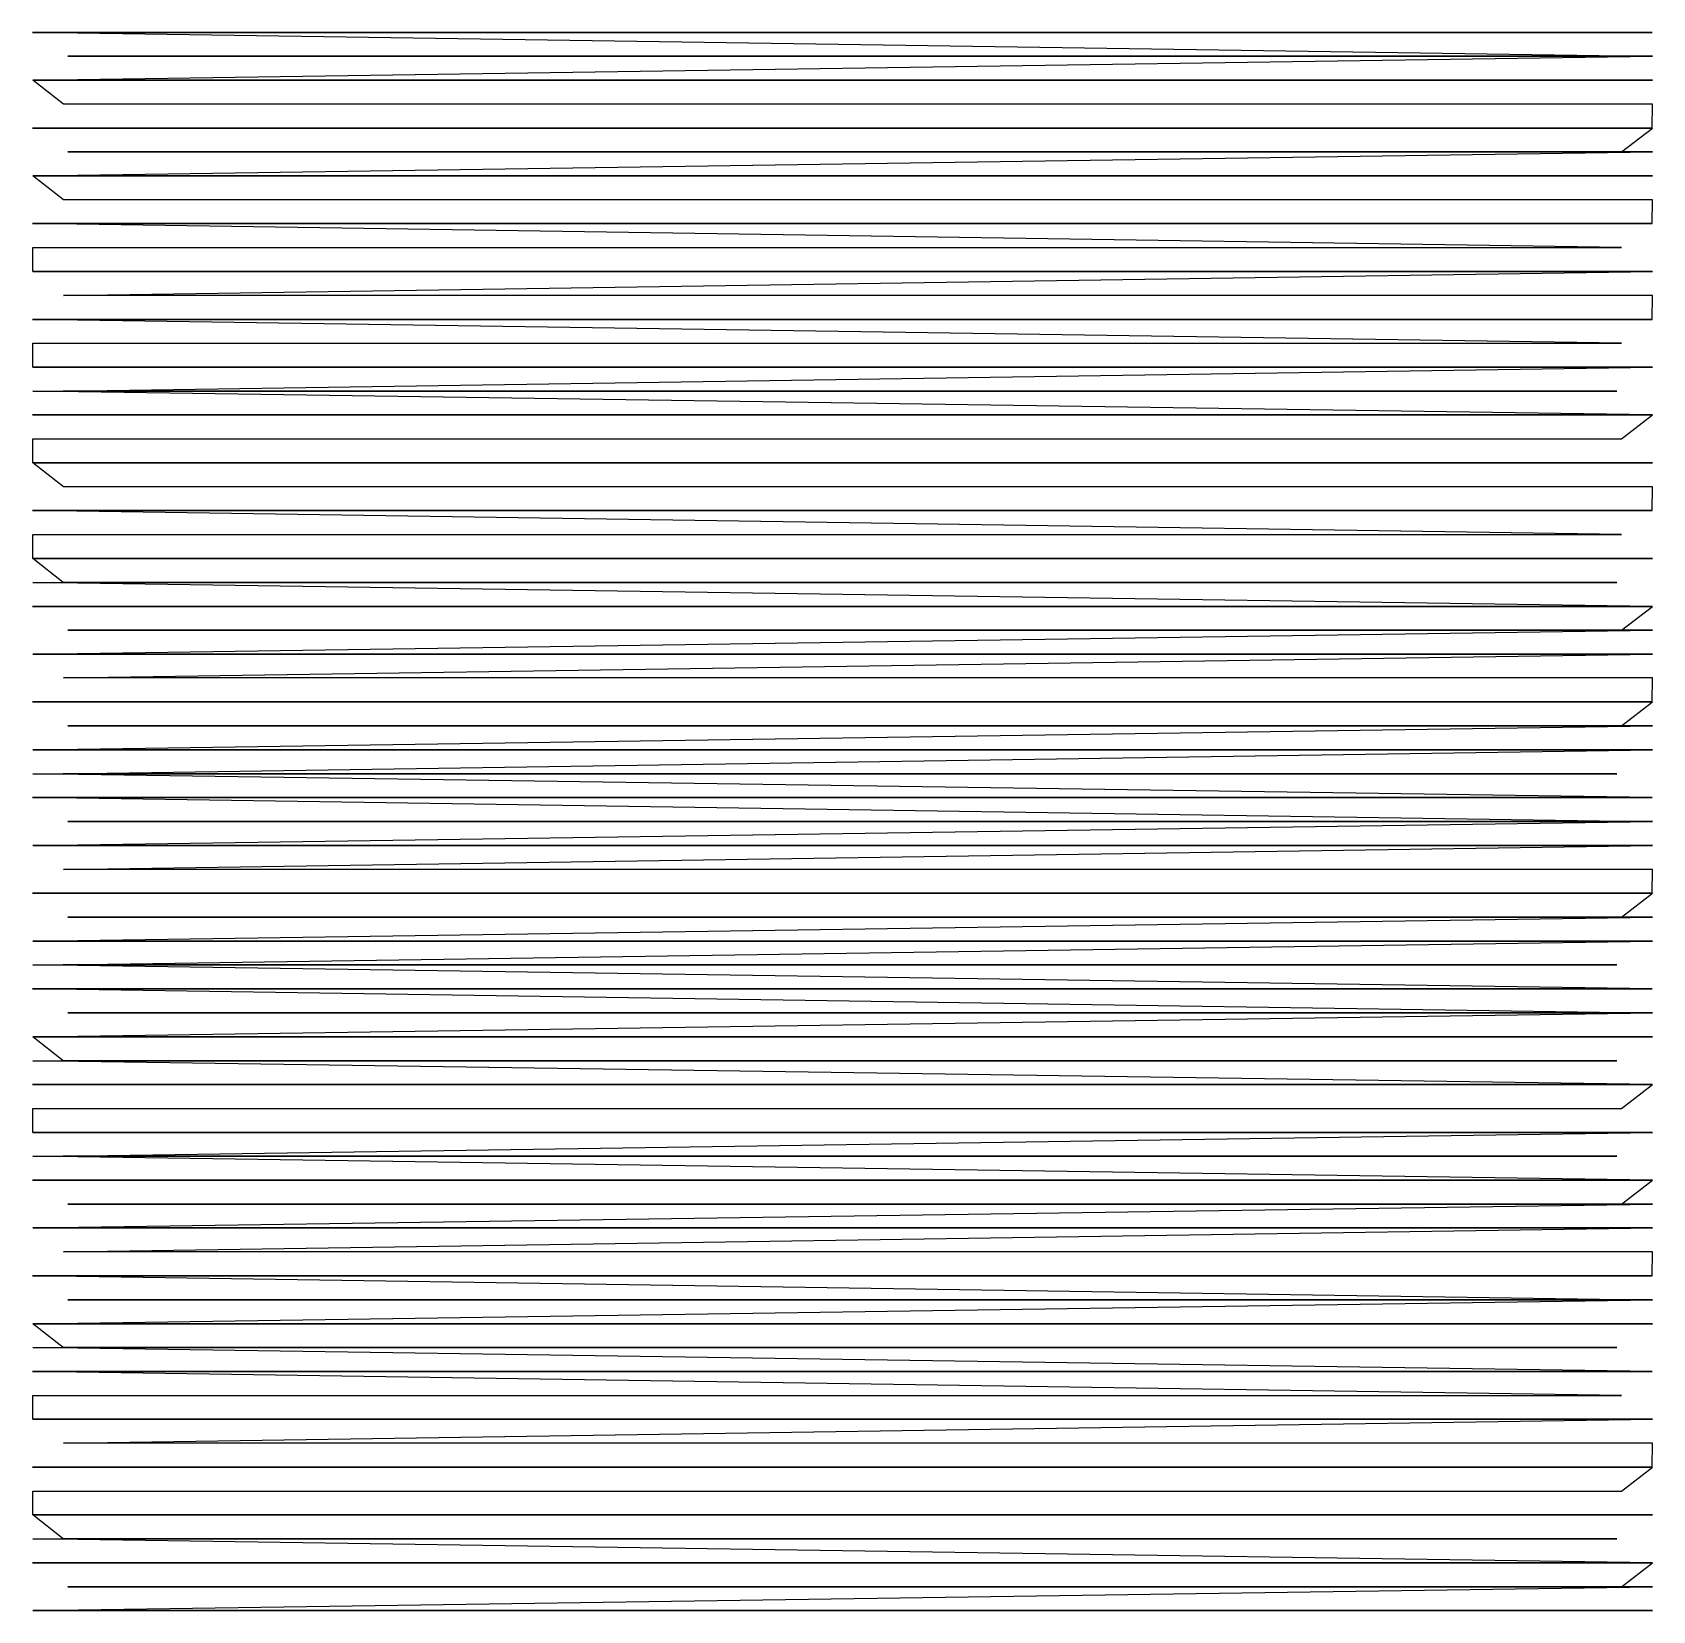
# Model space of a CAD drawing. Extents: x 0 to 1, y 0.01 to 0.99.
import ezdxf

# ---------------------------------------------------------------- set-up
doc = ezdxf.new("R2010")
doc.units = 0

msp = doc.modelspace()

# ---------------------------------------------------------------- linework, layer by layer
at = {"layer": 'Polygon'}
for p, q in [((0.9998, 0.9892, 0.978), (-0.0002, 0.9892, 0.9562)), ((-0.0002, 0.9892, 0.9562), (0.9998, 0.9892, 0.9344)), ((0.9998, 0.9892, 0.9344), (-0.0002, 0.9892, 0.9126)), ((-0.0002, 0.9892, 0.9126), (0.9998, 0.9892, 0.8908)), ((0.9998, 0.9892, 0.8908), (-0.0002, 0.9892, 0.869)), ((-0.0002, 0.9892, 0.869), (0.9998, 0.9892, 0.8472)), ((0.9998, 0.9892, 0.8472), (-0.0002, 0.9892, 0.8254)), ((-0.0002, 0.9892, 0.8254), (0.9998, 0.9892, 0.8036)), ((0.9998, 0.9892, 0.8036), (-0.0002, 0.9892, 0.7818)), ((-0.0002, 0.9892, 0.7818), (0.9998, 0.9892, 0.76)), ((0.9998, 0.9892, 0.76), (-0.0002, 0.9892, 0.7382)), ((-0.0002, 0.9892, 0.7382), (0.9998, 0.9892, 0.7164)), ((0.9998, 0.9892, 0.7164), (-0.0002, 0.9892, 0.6946)), ((-0.0002, 0.9892, 0.6946), (0.9998, 0.9892, 0.6728)), ((0.9998, 0.9892, 0.6728), (-0.0002, 0.9892, 0.651)), ((-0.0002, 0.9892, 0.651), (0.9998, 0.9892, 0.6292)), ((0.9998, 0.9892, 0.6292), (-0.0002, 0.9892, 0.6074)), ((-0.0002, 0.9892, 0.6074), (0.9998, 0.9892, 0.5856)), ((0.9998, 0.9892, 0.5856), (-0.0002, 0.9892, 0.5638)), ((-0.0002, 0.9892, 0.5638), (0.9998, 0.9892, 0.542)), ((0.9998, 0.9892, 0.542), (-0.0002, 0.9892, 0.5202)), ((-0.0002, 0.9892, 0.5202), (0.9998, 0.9892, 0.4984)), ((0.9998, 0.9892, 0.4984), (-0.0002, 0.9892, 0.4766)), ((-0.0002, 0.9892, 0.4766), (0.9998, 0.9892, 0.4548)), ((0.9998, 0.9892, 0.4548), (-0.0002, 0.9892, 0.433)), ((-0.0002, 0.9892, 0.433), (0.9998, 0.9892, 0.4112)), ((0.9998, 0.9892, 0.4112), (-0.0002, 0.9892, 0.3894)), ((-0.0002, 0.9892, 0.3894), (0.9998, 0.9892, 0.3676)), ((0.9998, 0.9892, 0.3676), (-0.0002, 0.9892, 0.3458)), ((-0.0002, 0.9892, 0.3458), (0.9998, 0.9892, 0.324)), ((0.9998, 0.9892, 0.324), (-0.0002, 0.9892, 0.3022)), ((-0.0002, 0.9892, 0.3022), (0.9998, 0.9892, 0.2804)), ((0.9998, 0.9892, 0.2804), (-0.0002, 0.9892, 0.2586)), ((-0.0002, 0.9892, 0.2586), (0.9998, 0.9892, 0.2368)), ((0.9998, 0.9892, 0.2368), (-0.0002, 0.9892, 0.215)), ((-0.0002, 0.9892, 0.215), (0.9998, 0.9892, 0.1932)), ((0.9998, 0.9892, 0.1932), (-0.0002, 0.9892, 0.1714)), ((-0.0002, 0.9892, 0.1714), (0.9998, 0.9892, 0.1496)), ((0.9998, 0.9892, 0.1496), (-0.0002, 0.9892, 0.1278)), ((-0.0002, 0.9892, 0.1278), (0.9998, 0.9892, 0.106)), ((0.9998, 0.9892, 0.106), (-0.0002, 0.9892, 0.0842)), ((-0.0002, 0.9892, 0.0842), (0.9998, 0.9892, 0.0624)), ((0.9998, 0.9892, 0.0624), (-0.0002, 0.9892, 0.0406)), ((-0.0002, 0.9892, 0.0406), (0.9998, 0.9892, 0.0188)), ((0.9808, 0.9744, 0.9998), (0, 0.9892, 1)), ((0, 0.9892, 1), (0.9998, 0.9892, 0.978)), ((0, 0.9596, 0.981), (1, 0.9744)), ((1, 0.9744), (0.0216, 0.9744, 0.9998)), ((0.0216, 0.9744, 0.9998), (0.0434, 0.9744, -0.0002)), ((0.0434, 0.9744, -0.0002), (0.0652, 0.9744, 0.9998)), ((0.0652, 0.9744, 0.9998), (0.087, 0.9744, -0.0002)), ((0.087, 0.9744, -0.0002), (0.1088, 0.9744, 0.9998)), ((0.1088, 0.9744, 0.9998), (0.1306, 0.9744, -0.0002)), ((0.1306, 0.9744, -0.0002), (0.1524, 0.9744, 0.9998)), ((0.1524, 0.9744, 0.9998), (0.1742, 0.9744, -0.0002)), ((0.1742, 0.9744, -0.0002), (0.196, 0.9744, 0.9998)), ((0.196, 0.9744, 0.9998), (0.2178, 0.9744, -0.0002)), ((0.2178, 0.9744, -0.0002), (0.2396, 0.9744, 0.9998)), ((0.2396, 0.9744, 0.9998), (0.2614, 0.9744, -0.0002)), ((0.2614, 0.9744, -0.0002), (0.2832, 0.9744, 0.9998)), ((0.2832, 0.9744, 0.9998), (0.305, 0.9744, -0.0002)), ((0.305, 0.9744, -0.0002), (0.3268, 0.9744, 0.9998)), ((0.3268, 0.9744, 0.9998), (0.3486, 0.9744, -0.0002)), ((0.3486, 0.9744, -0.0002), (0.3704, 0.9744, 0.9998)), ((0.3704, 0.9744, 0.9998), (0.3922, 0.9744, -0.0002)), ((0.3922, 0.9744, -0.0002), (0.414, 0.9744, 0.9998)), ((0.414, 0.9744, 0.9998), (0.4358, 0.9744, -0.0002)), ((0.4358, 0.9744, -0.0002), (0.4576, 0.9744, 0.9998)), ((0.4576, 0.9744, 0.9998), (0.4794, 0.9744, -0.0002)), ((0.4794, 0.9744, -0.0002), (0.5012, 0.9744, 0.9998)), ((0.5012, 0.9744, 0.9998), (0.523, 0.9744, -0.0002)), ((0.523, 0.9744, -0.0002), (0.5448, 0.9744, 0.9998)), ((0.5448, 0.9744, 0.9998), (0.5666, 0.9744, -0.0002)), ((0.5666, 0.9744, -0.0002), (0.5884, 0.9744, 0.9998)), ((0.5884, 0.9744, 0.9998), (0.6102, 0.9744, -0.0002)), ((0.6102, 0.9744, -0.0002), (0.632, 0.9744, 0.9998)), ((0.632, 0.9744, 0.9998), (0.6538, 0.9744, -0.0002)), ((0.6538, 0.9744, -0.0002), (0.6756, 0.9744, 0.9998)), ((0.6756, 0.9744, 0.9998), (0.6974, 0.9744, -0.0002)), ((0.6974, 0.9744, -0.0002), (0.7192, 0.9744, 0.9998)), ((0.7192, 0.9744, 0.9998), (0.741, 0.9744, -0.0002)), ((0.741, 0.9744, -0.0002), (0.7628, 0.9744, 0.9998)), ((0.7628, 0.9744, 0.9998), (0.7846, 0.9744, -0.0002)), ((0.7846, 0.9744, -0.0002), (0.8064, 0.9744, 0.9998)), ((0.8064, 0.9744, 0.9998), (0.8282, 0.9744, -0.0002)), ((0.8282, 0.9744, -0.0002), (0.85, 0.9744, 0.9998)), ((0.85, 0.9744, 0.9998), (0.8718, 0.9744, -0.0002)), ((0.8718, 0.9744, -0.0002), (0.8936, 0.9744, 0.9998)), ((0.8936, 0.9744, 0.9998), (0.9154, 0.9744, -0.0002)), ((0.9154, 0.9744, -0.0002), (0.9372, 0.9744, 0.9998)), ((0.9372, 0.9744, 0.9998), (0.959, 0.9744, -0.0002)), ((0.959, 0.9744, -0.0002), (0.9808, 0.9744, 0.9998)), ((0.019, 0.9449, -0.0002), (0, 0.9596, 1)), ((0, 0.9596, 1), (0, 0.9596, 0.0218)), ((0, 0.9596, 0.0218), (1, 0.9596, 0.0436)), ((1, 0.9596, 0.0436), (0, 0.9596, 0.0654)), ((0, 0.9596, 0.0654), (1, 0.9596, 0.0872)), ((1, 0.9596, 0.0872), (0, 0.9596, 0.109)), ((0, 0.9596, 0.109), (1, 0.9596, 0.1308)), ((1, 0.9596, 0.1308), (0, 0.9596, 0.1526)), ((0, 0.9596, 0.1526), (1, 0.9596, 0.1744)), ((1, 0.9596, 0.1744), (0, 0.9596, 0.1962)), ((0, 0.9596, 0.1962), (1, 0.9596, 0.218)), ((1, 0.9596, 0.218), (0, 0.9596, 0.2398)), ((0, 0.9596, 0.2398), (1, 0.9596, 0.2616)), ((1, 0.9596, 0.2616), (0, 0.9596, 0.2834)), ((0, 0.9596, 0.2834), (1, 0.9596, 0.3052)), ((1, 0.9596, 0.3052), (0, 0.9596, 0.327)), ((0, 0.9596, 0.327), (1, 0.9596, 0.3488)), ((1, 0.9596, 0.3488), (0, 0.9596, 0.3706)), ((0, 0.9596, 0.3706), (1, 0.9596, 0.3924)), ((1, 0.9596, 0.3924), (0, 0.9596, 0.4142)), ((0, 0.9596, 0.4142), (1, 0.9596, 0.436)), ((1, 0.9596, 0.436), (0, 0.9596, 0.4578)), ((0, 0.9596, 0.4578), (1, 0.9596, 0.4796)), ((1, 0.9596, 0.4796), (0, 0.9596, 0.5014)), ((0, 0.9596, 0.5014), (1, 0.9596, 0.5232)), ((1, 0.9596, 0.5232), (0, 0.9596, 0.545)), ((0, 0.9596, 0.545), (1, 0.9596, 0.5668)), ((1, 0.9596, 0.5668), (0, 0.9596, 0.5886)), ((0, 0.9596, 0.5886), (1, 0.9596, 0.6104)), ((1, 0.9596, 0.6104), (0, 0.9596, 0.6322)), ((0, 0.9596, 0.6322), (1, 0.9596, 0.654)), ((1, 0.9596, 0.654), (0, 0.9596, 0.6758)), ((0, 0.9596, 0.6758), (1, 0.9596, 0.6976)), ((1, 0.9596, 0.6976), (0, 0.9596, 0.7194)), ((0, 0.9596, 0.7194), (1, 0.9596, 0.7412)), ((1, 0.9596, 0.7412), (0, 0.9596, 0.763)), ((0, 0.9596, 0.763), (1, 0.9596, 0.7848)), ((1, 0.9596, 0.7848), (0, 0.9596, 0.8066)), ((0, 0.9596, 0.8066), (1, 0.9596, 0.8284)), ((1, 0.9596, 0.8284), (0, 0.9596, 0.8502)), ((0, 0.9596, 0.8502), (1, 0.9596, 0.872)), ((1, 0.9596, 0.872), (0, 0.9596, 0.8938)), ((0, 0.9596, 0.8938), (1, 0.9596, 0.9156)), ((1, 0.9596, 0.9156), (0, 0.9596, 0.9374)), ((0, 0.9596, 0.9374), (1, 0.9596, 0.9592)), ((1, 0.9596, 0.9592), (0, 0.9596, 0.981)), ((0.0408, 0.9449, 0.9998), (0.019, 0.9449, -0.0002)), ((0.0626, 0.9449, -0.0002), (0.0408, 0.9449, 0.9998)), ((0.0844, 0.9449, 0.9998), (0.0626, 0.9449, -0.0002)), ((0.1062, 0.9449, -0.0002), (0.0844, 0.9449, 0.9998)), ((0.128, 0.9449, 0.9998), (0.1062, 0.9449, -0.0002)), ((0.1498, 0.9449, -0.0002), (0.128, 0.9449, 0.9998)), ((0.1716, 0.9449, 0.9998), (0.1498, 0.9449, -0.0002)), ((0.1934, 0.9449, -0.0002), (0.1716, 0.9449, 0.9998)), ((0.2152, 0.9449, 0.9998), (0.1934, 0.9449, -0.0002)), ((0.237, 0.9449, -0.0002), (0.2152, 0.9449, 0.9998)), ((0.2588, 0.9449, 0.9998), (0.237, 0.9449, -0.0002)), ((0.2806, 0.9449, -0.0002), (0.2588, 0.9449, 0.9998)), ((0.3024, 0.9449, 0.9998), (0.2806, 0.9449, -0.0002)), ((0.3242, 0.9449, -0.0002), (0.3024, 0.9449, 0.9998)), ((0.346, 0.9449, 0.9998), (0.3242, 0.9449, -0.0002)), ((0.3678, 0.9449, -0.0002), (0.346, 0.9449, 0.9998)), ((0.3896, 0.9449, 0.9998), (0.3678, 0.9449, -0.0002)), ((0.4114, 0.9449, -0.0002), (0.3896, 0.9449, 0.9998)), ((0.4332, 0.9449, 0.9998), (0.4114, 0.9449, -0.0002)), ((0.455, 0.9449, -0.0002), (0.4332, 0.9449, 0.9998)), ((0.4768, 0.9449, 0.9998), (0.455, 0.9449, -0.0002)), ((0.4986, 0.9449, -0.0002), (0.4768, 0.9449, 0.9998)), ((0.5204, 0.9449, 0.9998), (0.4986, 0.9449, -0.0002)), ((0.5422, 0.9449, -0.0002), (0.5204, 0.9449, 0.9998)), ((0.564, 0.9449, 0.9998), (0.5422, 0.9449, -0.0002)), ((0.5858, 0.9449, -0.0002), (0.564, 0.9449, 0.9998)), ((0.6076, 0.9449, 0.9998), (0.5858, 0.9449, -0.0002)), ((0.6294, 0.9449, -0.0002), (0.6076, 0.9449, 0.9998)), ((0.6512, 0.9449, 0.9998), (0.6294, 0.9449, -0.0002)), ((0.673, 0.9449, -0.0002), (0.6512, 0.9449, 0.9998)), ((0.6948, 0.9449, 0.9998), (0.673, 0.9449, -0.0002)), ((0.7166, 0.9449, -0.0002), (0.6948, 0.9449, 0.9998)), ((0.7384, 0.9449, 0.9998), (0.7166, 0.9449, -0.0002)), ((0.7602, 0.9449, -0.0002), (0.7384, 0.9449, 0.9998)), ((0.782, 0.9449, 0.9998), (0.7602, 0.9449, -0.0002)), ((0.8038, 0.9449, -0.0002), (0.782, 0.9449, 0.9998)), ((0.8256, 0.9449, 0.9998), (0.8038, 0.9449, -0.0002)), ((0.8474, 0.9449, -0.0002), (0.8256, 0.9449, 0.9998)), ((0.8692, 0.9449, 0.9998), (0.8474, 0.9449, -0.0002)), ((0.891, 0.9449, -0.0002), (0.8692, 0.9449, 0.9998)), ((0.9128, 0.9449, 0.9998), (0.891, 0.9449, -0.0002)), ((0.9346, 0.9449, -0.0002), (0.9128, 0.9449, 0.9998)), ((0.9564, 0.9449, 0.9998), (0.9346, 0.9449, -0.0002)), ((0.9782, 0.9449, -0.0002), (0.9564, 0.9449, 0.9998)), ((1, 0.9449), (0.9782, 0.9449, -0.0002)), ((0.9998, 0.9301, 0.0188), (1, 0.9449)), ((0.9998, 0.9301, 0.978), (-0.0002, 0.9301, 0.9562)), ((-0.0002, 0.9301, 0.9562), (0.9998, 0.9301, 0.9344)), ((0.9998, 0.9301, 0.9344), (-0.0002, 0.9301, 0.9126)), ((-0.0002, 0.9301, 0.9126), (0.9998, 0.9301, 0.8908)), ((0.9998, 0.9301, 0.8908), (-0.0002, 0.9301, 0.869)), ((-0.0002, 0.9301, 0.869), (0.9998, 0.9301, 0.8472)), ((0.9998, 0.9301, 0.8472), (-0.0002, 0.9301, 0.8254)), ((-0.0002, 0.9301, 0.8254), (0.9998, 0.9301, 0.8036)), ((0.9998, 0.9301, 0.8036), (-0.0002, 0.9301, 0.7818)), ((-0.0002, 0.9301, 0.7818), (0.9998, 0.9301, 0.76)), ((0.9998, 0.9301, 0.76), (-0.0002, 0.9301, 0.7382)), ((-0.0002, 0.9301, 0.7382), (0.9998, 0.9301, 0.7164)), ((0.9998, 0.9301, 0.7164), (-0.0002, 0.9301, 0.6946)), ((-0.0002, 0.9301, 0.6946), (0.9998, 0.9301, 0.6728)), ((0.9998, 0.9301, 0.6728), (-0.0002, 0.9301, 0.651)), ((-0.0002, 0.9301, 0.651), (0.9998, 0.9301, 0.6292)), ((0.9998, 0.9301, 0.6292), (-0.0002, 0.9301, 0.6074)), ((-0.0002, 0.9301, 0.6074), (0.9998, 0.9301, 0.5856)), ((0.9998, 0.9301, 0.5856), (-0.0002, 0.9301, 0.5638)), ((-0.0002, 0.9301, 0.5638), (0.9998, 0.9301, 0.542)), ((0.9998, 0.9301, 0.542), (-0.0002, 0.9301, 0.5202)), ((-0.0002, 0.9301, 0.5202), (0.9998, 0.9301, 0.4984)), ((0.9998, 0.9301, 0.4984), (-0.0002, 0.9301, 0.4766)), ((-0.0002, 0.9301, 0.4766), (0.9998, 0.9301, 0.4548)), ((0.9998, 0.9301, 0.4548), (-0.0002, 0.9301, 0.433)), ((-0.0002, 0.9301, 0.433), (0.9998, 0.9301, 0.4112)), ((0.9998, 0.9301, 0.4112), (-0.0002, 0.9301, 0.3894)), ((-0.0002, 0.9301, 0.3894), (0.9998, 0.9301, 0.3676)), ((0.9998, 0.9301, 0.3676), (-0.0002, 0.9301, 0.3458)), ((-0.0002, 0.9301, 0.3458), (0.9998, 0.9301, 0.324)), ((0.9998, 0.9301, 0.324), (-0.0002, 0.9301, 0.3022)), ((-0.0002, 0.9301, 0.3022), (0.9998, 0.9301, 0.2804)), ((0.9998, 0.9301, 0.2804), (-0.0002, 0.9301, 0.2586)), ((-0.0002, 0.9301, 0.2586), (0.9998, 0.9301, 0.2368)), ((0.9998, 0.9301, 0.2368), (-0.0002, 0.9301, 0.215)), ((-0.0002, 0.9301, 0.215), (0.9998, 0.9301, 0.1932)), ((0.9998, 0.9301, 0.1932), (-0.0002, 0.9301, 0.1714)), ((-0.0002, 0.9301, 0.1714), (0.9998, 0.9301, 0.1496)), ((0.9998, 0.9301, 0.1496), (-0.0002, 0.9301, 0.1278)), ((-0.0002, 0.9301, 0.1278), (0.9998, 0.9301, 0.106)), ((0.9998, 0.9301, 0.106), (-0.0002, 0.9301, 0.0842)), ((-0.0002, 0.9301, 0.0842), (0.9998, 0.9301, 0.0624)), ((0.9998, 0.9301, 0.0624), (-0.0002, 0.9301, 0.0406)), ((-0.0002, 0.9301, 0.0406), (0.9998, 0.9301, 0.0188)), ((0.9808, 0.9154, 0.9998), (1, 0.9301)), ((1, 0.9301), (0.9998, 0.9301, 0.978)), ((0, 0.9006, 0.981), (1, 0.9154, 1)), ((1, 0.9154, 1), (0.0216, 0.9154, 0.9998)), ((0.0216, 0.9154, 0.9998), (0.0434, 0.9154, -0.0002)), ((0.0434, 0.9154, -0.0002), (0.0652, 0.9154, 0.9998)), ((0.0652, 0.9154, 0.9998), (0.087, 0.9154, -0.0002)), ((0.087, 0.9154, -0.0002), (0.1088, 0.9154, 0.9998)), ((0.1088, 0.9154, 0.9998), (0.1306, 0.9154, -0.0002)), ((0.1306, 0.9154, -0.0002), (0.1524, 0.9154, 0.9998)), ((0.1524, 0.9154, 0.9998), (0.1742, 0.9154, -0.0002)), ((0.1742, 0.9154, -0.0002), (0.196, 0.9154, 0.9998)), ((0.196, 0.9154, 0.9998), (0.2178, 0.9154, -0.0002)), ((0.2178, 0.9154, -0.0002), (0.2396, 0.9154, 0.9998)), ((0.2396, 0.9154, 0.9998), (0.2614, 0.9154, -0.0002)), ((0.2614, 0.9154, -0.0002), (0.2832, 0.9154, 0.9998)), ((0.2832, 0.9154, 0.9998), (0.305, 0.9154, -0.0002)), ((0.305, 0.9154, -0.0002), (0.3268, 0.9154, 0.9998)), ((0.3268, 0.9154, 0.9998), (0.3486, 0.9154, -0.0002)), ((0.3486, 0.9154, -0.0002), (0.3704, 0.9154, 0.9998)), ((0.3704, 0.9154, 0.9998), (0.3922, 0.9154, -0.0002)), ((0.3922, 0.9154, -0.0002), (0.414, 0.9154, 0.9998)), ((0.414, 0.9154, 0.9998), (0.4358, 0.9154, -0.0002)), ((0.4358, 0.9154, -0.0002), (0.4576, 0.9154, 0.9998)), ((0.4576, 0.9154, 0.9998), (0.4794, 0.9154, -0.0002)), ((0.4794, 0.9154, -0.0002), (0.5012, 0.9154, 0.9998)), ((0.5012, 0.9154, 0.9998), (0.523, 0.9154, -0.0002)), ((0.523, 0.9154, -0.0002), (0.5448, 0.9154, 0.9998)), ((0.5448, 0.9154, 0.9998), (0.5666, 0.9154, -0.0002)), ((0.5666, 0.9154, -0.0002), (0.5884, 0.9154, 0.9998)), ((0.5884, 0.9154, 0.9998), (0.6102, 0.9154, -0.0002)), ((0.6102, 0.9154, -0.0002), (0.632, 0.9154, 0.9998)), ((0.632, 0.9154, 0.9998), (0.6538, 0.9154, -0.0002)), ((0.6538, 0.9154, -0.0002), (0.6756, 0.9154, 0.9998)), ((0.6756, 0.9154, 0.9998), (0.6974, 0.9154, -0.0002)), ((0.6974, 0.9154, -0.0002), (0.7192, 0.9154, 0.9998)), ((0.7192, 0.9154, 0.9998), (0.741, 0.9154, -0.0002)), ((0.741, 0.9154, -0.0002), (0.7628, 0.9154, 0.9998)), ((0.7628, 0.9154, 0.9998), (0.7846, 0.9154, -0.0002)), ((0.7846, 0.9154, -0.0002), (0.8064, 0.9154, 0.9998)), ((0.8064, 0.9154, 0.9998), (0.8282, 0.9154, -0.0002)), ((0.8282, 0.9154, -0.0002), (0.85, 0.9154, 0.9998)), ((0.85, 0.9154, 0.9998), (0.8718, 0.9154, -0.0002)), ((0.8718, 0.9154, -0.0002), (0.8936, 0.9154, 0.9998)), ((0.8936, 0.9154, 0.9998), (0.9154, 0.9154, -0.0002)), ((0.9154, 0.9154, -0.0002), (0.9372, 0.9154, 0.9998)), ((0.9372, 0.9154, 0.9998), (0.959, 0.9154, -0.0002)), ((0.959, 0.9154, -0.0002), (0.9808, 0.9154, 0.9998)), ((0.019, 0.8858, -0.0002), (0, 0.9006, 1)), ((0, 0.9006, 1), (0, 0.9006, 0.0218)), ((0, 0.9006, 0.0218), (1, 0.9006, 0.0436)), ((1, 0.9006, 0.0436), (0, 0.9006, 0.0654)), ((0, 0.9006, 0.0654), (1, 0.9006, 0.0872)), ((1, 0.9006, 0.0872), (0, 0.9006, 0.109)), ((0, 0.9006, 0.109), (1, 0.9006, 0.1308)), ((1, 0.9006, 0.1308), (0, 0.9006, 0.1526)), ((0, 0.9006, 0.1526), (1, 0.9006, 0.1744)), ((1, 0.9006, 0.1744), (0, 0.9006, 0.1962)), ((0, 0.9006, 0.1962), (1, 0.9006, 0.218)), ((1, 0.9006, 0.218), (0, 0.9006, 0.2398)), ((0, 0.9006, 0.2398), (1, 0.9006, 0.2616)), ((1, 0.9006, 0.2616), (0, 0.9006, 0.2834)), ((0, 0.9006, 0.2834), (1, 0.9006, 0.3052)), ((1, 0.9006, 0.3052), (0, 0.9006, 0.327)), ((0, 0.9006, 0.327), (1, 0.9006, 0.3488)), ((1, 0.9006, 0.3488), (0, 0.9006, 0.3706)), ((0, 0.9006, 0.3706), (1, 0.9006, 0.3924)), ((1, 0.9006, 0.3924), (0, 0.9006, 0.4142)), ((0, 0.9006, 0.4142), (1, 0.9006, 0.436)), ((1, 0.9006, 0.436), (0, 0.9006, 0.4578)), ((0, 0.9006, 0.4578), (1, 0.9006, 0.4796)), ((1, 0.9006, 0.4796), (0, 0.9006, 0.5014)), ((0, 0.9006, 0.5014), (1, 0.9006, 0.5232)), ((1, 0.9006, 0.5232), (0, 0.9006, 0.545)), ((0, 0.9006, 0.545), (1, 0.9006, 0.5668)), ((1, 0.9006, 0.5668), (0, 0.9006, 0.5886)), ((0, 0.9006, 0.5886), (1, 0.9006, 0.6104)), ((1, 0.9006, 0.6104), (0, 0.9006, 0.6322)), ((0, 0.9006, 0.6322), (1, 0.9006, 0.654)), ((1, 0.9006, 0.654), (0, 0.9006, 0.6758)), ((0, 0.9006, 0.6758), (1, 0.9006, 0.6976)), ((1, 0.9006, 0.6976), (0, 0.9006, 0.7194)), ((0, 0.9006, 0.7194), (1, 0.9006, 0.7412)), ((1, 0.9006, 0.7412), (0, 0.9006, 0.763)), ((0, 0.9006, 0.763), (1, 0.9006, 0.7848)), ((1, 0.9006, 0.7848), (0, 0.9006, 0.8066)), ((0, 0.9006, 0.8066), (1, 0.9006, 0.8284)), ((1, 0.9006, 0.8284), (0, 0.9006, 0.8502)), ((0, 0.9006, 0.8502), (1, 0.9006, 0.872)), ((1, 0.9006, 0.872), (0, 0.9006, 0.8938)), ((0, 0.9006, 0.8938), (1, 0.9006, 0.9156)), ((1, 0.9006, 0.9156), (0, 0.9006, 0.9374)), ((0, 0.9006, 0.9374), (1, 0.9006, 0.9592)), ((1, 0.9006, 0.9592), (0, 0.9006, 0.981)), ((0.0408, 0.8858, 0.9998), (0.019, 0.8858, -0.0002)), ((0.0626, 0.8858, -0.0002), (0.0408, 0.8858, 0.9998)), ((0.0844, 0.8858, 0.9998), (0.0626, 0.8858, -0.0002)), ((0.1062, 0.8858, -0.0002), (0.0844, 0.8858, 0.9998)), ((0.128, 0.8858, 0.9998), (0.1062, 0.8858, -0.0002)), ((0.1498, 0.8858, -0.0002), (0.128, 0.8858, 0.9998)), ((0.1716, 0.8858, 0.9998), (0.1498, 0.8858, -0.0002)), ((0.1934, 0.8858, -0.0002), (0.1716, 0.8858, 0.9998)), ((0.2152, 0.8858, 0.9998), (0.1934, 0.8858, -0.0002)), ((0.237, 0.8858, -0.0002), (0.2152, 0.8858, 0.9998)), ((0.2588, 0.8858, 0.9998), (0.237, 0.8858, -0.0002)), ((0.2806, 0.8858, -0.0002), (0.2588, 0.8858, 0.9998)), ((0.3024, 0.8858, 0.9998), (0.2806, 0.8858, -0.0002)), ((0.3242, 0.8858, -0.0002), (0.3024, 0.8858, 0.9998)), ((0.346, 0.8858, 0.9998), (0.3242, 0.8858, -0.0002)), ((0.3678, 0.8858, -0.0002), (0.346, 0.8858, 0.9998)), ((0.3896, 0.8858, 0.9998), (0.3678, 0.8858, -0.0002)), ((0.4114, 0.8858, -0.0002), (0.3896, 0.8858, 0.9998)), ((0.4332, 0.8858, 0.9998), (0.4114, 0.8858, -0.0002)), ((0.455, 0.8858, -0.0002), (0.4332, 0.8858, 0.9998)), ((0.4768, 0.8858, 0.9998), (0.455, 0.8858, -0.0002)), ((0.4986, 0.8858, -0.0002), (0.4768, 0.8858, 0.9998)), ((0.5204, 0.8858, 0.9998), (0.4986, 0.8858, -0.0002)), ((0.5422, 0.8858, -0.0002), (0.5204, 0.8858, 0.9998)), ((0.564, 0.8858, 0.9998), (0.5422, 0.8858, -0.0002)), ((0.5858, 0.8858, -0.0002), (0.564, 0.8858, 0.9998)), ((0.6076, 0.8858, 0.9998), (0.5858, 0.8858, -0.0002)), ((0.6294, 0.8858, -0.0002), (0.6076, 0.8858, 0.9998)), ((0.6512, 0.8858, 0.9998), (0.6294, 0.8858, -0.0002)), ((0.673, 0.8858, -0.0002), (0.6512, 0.8858, 0.9998)), ((0.6948, 0.8858, 0.9998), (0.673, 0.8858, -0.0002)), ((0.7166, 0.8858, -0.0002), (0.6948, 0.8858, 0.9998)), ((0.7384, 0.8858, 0.9998), (0.7166, 0.8858, -0.0002)), ((0.7602, 0.8858, -0.0002), (0.7384, 0.8858, 0.9998)), ((0.782, 0.8858, 0.9998), (0.7602, 0.8858, -0.0002)), ((0.8038, 0.8858, -0.0002), (0.782, 0.8858, 0.9998)), ((0.8256, 0.8858, 0.9998), (0.8038, 0.8858, -0.0002)), ((0.8474, 0.8858, -0.0002), (0.8256, 0.8858, 0.9998)), ((0.8692, 0.8858, 0.9998), (0.8474, 0.8858, -0.0002)), ((0.891, 0.8858, -0.0002), (0.8692, 0.8858, 0.9998)), ((0.9128, 0.8858, 0.9998), (0.891, 0.8858, -0.0002)), ((0.9346, 0.8858, -0.0002), (0.9128, 0.8858, 0.9998)), ((0.9564, 0.8858, 0.9998), (0.9346, 0.8858, -0.0002)), ((0.9782, 0.8858, -0.0002), (0.9564, 0.8858, 0.9998)), ((1, 0.8858), (0.9782, 0.8858, -0.0002)), ((0.9998, 0.8711, 0.0188), (1, 0.8858)), ((0.9998, 0.8711, 0.978), (-0.0002, 0.8711, 0.9562)), ((-0.0002, 0.8711, 0.9562), (0.9998, 0.8711, 0.9344)), ((0.9998, 0.8711, 0.9344), (-0.0002, 0.8711, 0.9126)), ((-0.0002, 0.8711, 0.9126), (0.9998, 0.8711, 0.8908)), ((0.9998, 0.8711, 0.8908), (-0.0002, 0.8711, 0.869)), ((-0.0002, 0.8711, 0.869), (0.9998, 0.8711, 0.8472)), ((0.9998, 0.8711, 0.8472), (-0.0002, 0.8711, 0.8254)), ((-0.0002, 0.8711, 0.8254), (0.9998, 0.8711, 0.8036)), ((0.9998, 0.8711, 0.8036), (-0.0002, 0.8711, 0.7818)), ((-0.0002, 0.8711, 0.7818), (0.9998, 0.8711, 0.76)), ((0.9998, 0.8711, 0.76), (-0.0002, 0.8711, 0.7382)), ((-0.0002, 0.8711, 0.7382), (0.9998, 0.8711, 0.7164)), ((0.9998, 0.8711, 0.7164), (-0.0002, 0.8711, 0.6946)), ((-0.0002, 0.8711, 0.6946), (0.9998, 0.8711, 0.6728)), ((0.9998, 0.8711, 0.6728), (-0.0002, 0.8711, 0.651)), ((-0.0002, 0.8711, 0.651), (0.9998, 0.8711, 0.6292)), ((0.9998, 0.8711, 0.6292), (-0.0002, 0.8711, 0.6074)), ((-0.0002, 0.8711, 0.6074), (0.9998, 0.8711, 0.5856)), ((0.9998, 0.8711, 0.5856), (-0.0002, 0.8711, 0.5638)), ((-0.0002, 0.8711, 0.5638), (0.9998, 0.8711, 0.542)), ((0.9998, 0.8711, 0.542), (-0.0002, 0.8711, 0.5202)), ((-0.0002, 0.8711, 0.5202), (0.9998, 0.8711, 0.4984)), ((0.9998, 0.8711, 0.4984), (-0.0002, 0.8711, 0.4766)), ((-0.0002, 0.8711, 0.4766), (0.9998, 0.8711, 0.4548)), ((0.9998, 0.8711, 0.4548), (-0.0002, 0.8711, 0.433)), ((-0.0002, 0.8711, 0.433), (0.9998, 0.8711, 0.4112)), ((0.9998, 0.8711, 0.4112), (-0.0002, 0.8711, 0.3894)), ((-0.0002, 0.8711, 0.3894), (0.9998, 0.8711, 0.3676)), ((0.9998, 0.8711, 0.3676), (-0.0002, 0.8711, 0.3458)), ((-0.0002, 0.8711, 0.3458), (0.9998, 0.8711, 0.324)), ((0.9998, 0.8711, 0.324), (-0.0002, 0.8711, 0.3022)), ((-0.0002, 0.8711, 0.3022), (0.9998, 0.8711, 0.2804)), ((0.9998, 0.8711, 0.2804), (-0.0002, 0.8711, 0.2586)), ((-0.0002, 0.8711, 0.2586), (0.9998, 0.8711, 0.2368)), ((0.9998, 0.8711, 0.2368), (-0.0002, 0.8711, 0.215)), ((-0.0002, 0.8711, 0.215), (0.9998, 0.8711, 0.1932)), ((0.9998, 0.8711, 0.1932), (-0.0002, 0.8711, 0.1714)), ((-0.0002, 0.8711, 0.1714), (0.9998, 0.8711, 0.1496)), ((0.9998, 0.8711, 0.1496), (-0.0002, 0.8711, 0.1278)), ((-0.0002, 0.8711, 0.1278), (0.9998, 0.8711, 0.106)), ((0.9998, 0.8711, 0.106), (-0.0002, 0.8711, 0.0842)), ((-0.0002, 0.8711, 0.0842), (0.9998, 0.8711, 0.0624)), ((0.9998, 0.8711, 0.0624), (-0.0002, 0.8711, 0.0406)), ((-0.0002, 0.8711, 0.0406), (0.9998, 0.8711, 0.0188)), ((0.9808, 0.8563, 0.9998), (0, 0.8711)), ((0, 0.8711), (0.9998, 0.8711, 0.978)), ((0, 0.8415, 0.981), (0, 0.8563)), ((0, 0.8563), (0.0216, 0.8563, 0.9998)), ((0.0216, 0.8563, 0.9998), (0.0434, 0.8563, -0.0002)), ((0.0434, 0.8563, -0.0002), (0.0652, 0.8563, 0.9998)), ((0.0652, 0.8563, 0.9998), (0.087, 0.8563, -0.0002)), ((0.087, 0.8563, -0.0002), (0.1088, 0.8563, 0.9998)), ((0.1088, 0.8563, 0.9998), (0.1306, 0.8563, -0.0002)), ((0.1306, 0.8563, -0.0002), (0.1524, 0.8563, 0.9998)), ((0.1524, 0.8563, 0.9998), (0.1742, 0.8563, -0.0002)), ((0.1742, 0.8563, -0.0002), (0.196, 0.8563, 0.9998)), ((0.196, 0.8563, 0.9998), (0.2178, 0.8563, -0.0002)), ((0.2178, 0.8563, -0.0002), (0.2396, 0.8563, 0.9998)), ((0.2396, 0.8563, 0.9998), (0.2614, 0.8563, -0.0002)), ((0.2614, 0.8563, -0.0002), (0.2832, 0.8563, 0.9998)), ((0.2832, 0.8563, 0.9998), (0.305, 0.8563, -0.0002)), ((0.305, 0.8563, -0.0002), (0.3268, 0.8563, 0.9998)), ((0.3268, 0.8563, 0.9998), (0.3486, 0.8563, -0.0002)), ((0.3486, 0.8563, -0.0002), (0.3704, 0.8563, 0.9998)), ((0.3704, 0.8563, 0.9998), (0.3922, 0.8563, -0.0002)), ((0.3922, 0.8563, -0.0002), (0.414, 0.8563, 0.9998)), ((0.414, 0.8563, 0.9998), (0.4358, 0.8563, -0.0002)), ((0.4358, 0.8563, -0.0002), (0.4576, 0.8563, 0.9998)), ((0.4576, 0.8563, 0.9998), (0.4794, 0.8563, -0.0002)), ((0.4794, 0.8563, -0.0002), (0.5012, 0.8563, 0.9998)), ((0.5012, 0.8563, 0.9998), (0.523, 0.8563, -0.0002)), ((0.523, 0.8563, -0.0002), (0.5448, 0.8563, 0.9998)), ((0.5448, 0.8563, 0.9998), (0.5666, 0.8563, -0.0002)), ((0.5666, 0.8563, -0.0002), (0.5884, 0.8563, 0.9998)), ((0.5884, 0.8563, 0.9998), (0.6102, 0.8563, -0.0002)), ((0.6102, 0.8563, -0.0002), (0.632, 0.8563, 0.9998)), ((0.632, 0.8563, 0.9998), (0.6538, 0.8563, -0.0002)), ((0.6538, 0.8563, -0.0002), (0.6756, 0.8563, 0.9998)), ((0.6756, 0.8563, 0.9998), (0.6974, 0.8563, -0.0002)), ((0.6974, 0.8563, -0.0002), (0.7192, 0.8563, 0.9998)), ((0.7192, 0.8563, 0.9998), (0.741, 0.8563, -0.0002)), ((0.741, 0.8563, -0.0002), (0.7628, 0.8563, 0.9998)), ((0.7628, 0.8563, 0.9998), (0.7846, 0.8563, -0.0002)), ((0.7846, 0.8563, -0.0002), (0.8064, 0.8563, 0.9998)), ((0.8064, 0.8563, 0.9998), (0.8282, 0.8563, -0.0002)), ((0.8282, 0.8563, -0.0002), (0.85, 0.8563, 0.9998)), ((0.85, 0.8563, 0.9998), (0.8718, 0.8563, -0.0002)), ((0.8718, 0.8563, -0.0002), (0.8936, 0.8563, 0.9998)), ((0.8936, 0.8563, 0.9998), (0.9154, 0.8563, -0.0002)), ((0.9154, 0.8563, -0.0002), (0.9372, 0.8563, 0.9998)), ((0.9372, 0.8563, 0.9998), (0.959, 0.8563, -0.0002)), ((0.959, 0.8563, -0.0002), (0.9808, 0.8563, 0.9998)), ((1, 0.8415, 1), (0, 0.8415, 0.0218)), ((0, 0.8415, 0.0218), (1, 0.8415, 0.0436)), ((1, 0.8415, 0.0436), (0, 0.8415, 0.0654)), ((0, 0.8415, 0.0654), (1, 0.8415, 0.0872)), ((1, 0.8415, 0.0872), (0, 0.8415, 0.109)), ((0, 0.8415, 0.109), (1, 0.8415, 0.1308)), ((1, 0.8415, 0.1308), (0, 0.8415, 0.1526)), ((0, 0.8415, 0.1526), (1, 0.8415, 0.1744)), ((1, 0.8415, 0.1744), (0, 0.8415, 0.1962)), ((0, 0.8415, 0.1962), (1, 0.8415, 0.218)), ((1, 0.8415, 0.218), (0, 0.8415, 0.2398)), ((0, 0.8415, 0.2398), (1, 0.8415, 0.2616)), ((1, 0.8415, 0.2616), (0, 0.8415, 0.2834)), ((0, 0.8415, 0.2834), (1, 0.8415, 0.3052)), ((1, 0.8415, 0.3052), (0, 0.8415, 0.327)), ((0, 0.8415, 0.327), (1, 0.8415, 0.3488)), ((1, 0.8415, 0.3488), (0, 0.8415, 0.3706)), ((0, 0.8415, 0.3706), (1, 0.8415, 0.3924)), ((1, 0.8415, 0.3924), (0, 0.8415, 0.4142)), ((0, 0.8415, 0.4142), (1, 0.8415, 0.436)), ((1, 0.8415, 0.436), (0, 0.8415, 0.4578)), ((0, 0.8415, 0.4578), (1, 0.8415, 0.4796)), ((1, 0.8415, 0.4796), (0, 0.8415, 0.5014)), ((0, 0.8415, 0.5014), (1, 0.8415, 0.5232)), ((1, 0.8415, 0.5232), (0, 0.8415, 0.545)), ((0, 0.8415, 0.545), (1, 0.8415, 0.5668)), ((1, 0.8415, 0.5668), (0, 0.8415, 0.5886)), ((0, 0.8415, 0.5886), (1, 0.8415, 0.6104)), ((1, 0.8415, 0.6104), (0, 0.8415, 0.6322)), ((0, 0.8415, 0.6322), (1, 0.8415, 0.654)), ((1, 0.8415, 0.654), (0, 0.8415, 0.6758)), ((0, 0.8415, 0.6758), (1, 0.8415, 0.6976)), ((1, 0.8415, 0.6976), (0, 0.8415, 0.7194)), ((0, 0.8415, 0.7194), (1, 0.8415, 0.7412)), ((1, 0.8415, 0.7412), (0, 0.8415, 0.763)), ((0, 0.8415, 0.763), (1, 0.8415, 0.7848)), ((1, 0.8415, 0.7848), (0, 0.8415, 0.8066)), ((0, 0.8415, 0.8066), (1, 0.8415, 0.8284)), ((1, 0.8415, 0.8284), (0, 0.8415, 0.8502)), ((0, 0.8415, 0.8502), (1, 0.8415, 0.872)), ((1, 0.8415, 0.872), (0, 0.8415, 0.8938)), ((0, 0.8415, 0.8938), (1, 0.8415, 0.9156)), ((1, 0.8415, 0.9156), (0, 0.8415, 0.9374)), ((0, 0.8415, 0.9374), (1, 0.8415, 0.9592)), ((1, 0.8415, 0.9592), (0, 0.8415, 0.981)), ((0.019, 0.8268, -0.0002), (1, 0.8415, 1)), ((0.0408, 0.8268, 0.9998), (0.019, 0.8268, -0.0002)), ((0.0626, 0.8268, -0.0002), (0.0408, 0.8268, 0.9998)), ((0.0844, 0.8268, 0.9998), (0.0626, 0.8268, -0.0002)), ((0.1062, 0.8268, -0.0002), (0.0844, 0.8268, 0.9998)), ((0.128, 0.8268, 0.9998), (0.1062, 0.8268, -0.0002)), ((0.1498, 0.8268, -0.0002), (0.128, 0.8268, 0.9998)), ((0.1716, 0.8268, 0.9998), (0.1498, 0.8268, -0.0002)), ((0.1934, 0.8268, -0.0002), (0.1716, 0.8268, 0.9998)), ((0.2152, 0.8268, 0.9998), (0.1934, 0.8268, -0.0002)), ((0.237, 0.8268, -0.0002), (0.2152, 0.8268, 0.9998)), ((0.2588, 0.8268, 0.9998), (0.237, 0.8268, -0.0002)), ((0.2806, 0.8268, -0.0002), (0.2588, 0.8268, 0.9998)), ((0.3024, 0.8268, 0.9998), (0.2806, 0.8268, -0.0002)), ((0.3242, 0.8268, -0.0002), (0.3024, 0.8268, 0.9998)), ((0.346, 0.8268, 0.9998), (0.3242, 0.8268, -0.0002)), ((0.3678, 0.8268, -0.0002), (0.346, 0.8268, 0.9998)), ((0.3896, 0.8268, 0.9998), (0.3678, 0.8268, -0.0002)), ((0.4114, 0.8268, -0.0002), (0.3896, 0.8268, 0.9998)), ((0.4332, 0.8268, 0.9998), (0.4114, 0.8268, -0.0002)), ((0.455, 0.8268, -0.0002), (0.4332, 0.8268, 0.9998)), ((0.4768, 0.8268, 0.9998), (0.455, 0.8268, -0.0002)), ((0.4986, 0.8268, -0.0002), (0.4768, 0.8268, 0.9998)), ((0.5204, 0.8268, 0.9998), (0.4986, 0.8268, -0.0002)), ((0.5422, 0.8268, -0.0002), (0.5204, 0.8268, 0.9998)), ((0.564, 0.8268, 0.9998), (0.5422, 0.8268, -0.0002)), ((0.5858, 0.8268, -0.0002), (0.564, 0.8268, 0.9998)), ((0.6076, 0.8268, 0.9998), (0.5858, 0.8268, -0.0002)), ((0.6294, 0.8268, -0.0002), (0.6076, 0.8268, 0.9998)), ((0.6512, 0.8268, 0.9998), (0.6294, 0.8268, -0.0002)), ((0.673, 0.8268, -0.0002), (0.6512, 0.8268, 0.9998)), ((0.6948, 0.8268, 0.9998), (0.673, 0.8268, -0.0002)), ((0.7166, 0.8268, -0.0002), (0.6948, 0.8268, 0.9998)), ((0.7384, 0.8268, 0.9998), (0.7166, 0.8268, -0.0002)), ((0.7602, 0.8268, -0.0002), (0.7384, 0.8268, 0.9998)), ((0.782, 0.8268, 0.9998), (0.7602, 0.8268, -0.0002)), ((0.8038, 0.8268, -0.0002), (0.782, 0.8268, 0.9998)), ((0.8256, 0.8268, 0.9998), (0.8038, 0.8268, -0.0002)), ((0.8474, 0.8268, -0.0002), (0.8256, 0.8268, 0.9998)), ((0.8692, 0.8268, 0.9998), (0.8474, 0.8268, -0.0002)), ((0.891, 0.8268, -0.0002), (0.8692, 0.8268, 0.9998)), ((0.9128, 0.8268, 0.9998), (0.891, 0.8268, -0.0002)), ((0.9346, 0.8268, -0.0002), (0.9128, 0.8268, 0.9998)), ((0.9564, 0.8268, 0.9998), (0.9346, 0.8268, -0.0002)), ((0.9782, 0.8268, -0.0002), (0.9564, 0.8268, 0.9998)), ((1, 0.8268, 1), (0.9782, 0.8268, -0.0002)), ((0.9998, 0.812, 0.0188), (1, 0.8268, 1)), ((0.9998, 0.812, 0.978), (-0.0002, 0.812, 0.9562)), ((-0.0002, 0.812, 0.9562), (0.9998, 0.812, 0.9344)), ((0.9998, 0.812, 0.9344), (-0.0002, 0.812, 0.9126)), ((-0.0002, 0.812, 0.9126), (0.9998, 0.812, 0.8908)), ((0.9998, 0.812, 0.8908), (-0.0002, 0.812, 0.869)), ((-0.0002, 0.812, 0.869), (0.9998, 0.812, 0.8472)), ((0.9998, 0.812, 0.8472), (-0.0002, 0.812, 0.8254)), ((-0.0002, 0.812, 0.8254), (0.9998, 0.812, 0.8036)), ((0.9998, 0.812, 0.8036), (-0.0002, 0.812, 0.7818)), ((-0.0002, 0.812, 0.7818), (0.9998, 0.812, 0.76)), ((0.9998, 0.812, 0.76), (-0.0002, 0.812, 0.7382)), ((-0.0002, 0.812, 0.7382), (0.9998, 0.812, 0.7164)), ((0.9998, 0.812, 0.7164), (-0.0002, 0.812, 0.6946)), ((-0.0002, 0.812, 0.6946), (0.9998, 0.812, 0.6728)), ((0.9998, 0.812, 0.6728), (-0.0002, 0.812, 0.651)), ((-0.0002, 0.812, 0.651), (0.9998, 0.812, 0.6292)), ((0.9998, 0.812, 0.6292), (-0.0002, 0.812, 0.6074)), ((-0.0002, 0.812, 0.6074), (0.9998, 0.812, 0.5856)), ((0.9998, 0.812, 0.5856), (-0.0002, 0.812, 0.5638)), ((-0.0002, 0.812, 0.5638), (0.9998, 0.812, 0.542)), ((0.9998, 0.812, 0.542), (-0.0002, 0.812, 0.5202)), ((-0.0002, 0.812, 0.5202), (0.9998, 0.812, 0.4984)), ((0.9998, 0.812, 0.4984), (-0.0002, 0.812, 0.4766)), ((-0.0002, 0.812, 0.4766), (0.9998, 0.812, 0.4548)), ((0.9998, 0.812, 0.4548), (-0.0002, 0.812, 0.433)), ((-0.0002, 0.812, 0.433), (0.9998, 0.812, 0.4112)), ((0.9998, 0.812, 0.4112), (-0.0002, 0.812, 0.3894)), ((-0.0002, 0.812, 0.3894), (0.9998, 0.812, 0.3676)), ((0.9998, 0.812, 0.3676), (-0.0002, 0.812, 0.3458)), ((-0.0002, 0.812, 0.3458), (0.9998, 0.812, 0.324)), ((0.9998, 0.812, 0.324), (-0.0002, 0.812, 0.3022)), ((-0.0002, 0.812, 0.3022), (0.9998, 0.812, 0.2804)), ((0.9998, 0.812, 0.2804), (-0.0002, 0.812, 0.2586)), ((-0.0002, 0.812, 0.2586), (0.9998, 0.812, 0.2368)), ((0.9998, 0.812, 0.2368), (-0.0002, 0.812, 0.215)), ((-0.0002, 0.812, 0.215), (0.9998, 0.812, 0.1932)), ((0.9998, 0.812, 0.1932), (-0.0002, 0.812, 0.1714)), ((-0.0002, 0.812, 0.1714), (0.9998, 0.812, 0.1496)), ((0.9998, 0.812, 0.1496), (-0.0002, 0.812, 0.1278)), ((-0.0002, 0.812, 0.1278), (0.9998, 0.812, 0.106)), ((0.9998, 0.812, 0.106), (-0.0002, 0.812, 0.0842)), ((-0.0002, 0.812, 0.0842), (0.9998, 0.812, 0.0624)), ((0.9998, 0.812, 0.0624), (-0.0002, 0.812, 0.0406)), ((-0.0002, 0.812, 0.0406), (0.9998, 0.812, 0.0188)), ((0.9808, 0.7972, 0.9998), (0, 0.812)), ((0, 0.812), (0.9998, 0.812, 0.978)), ((0, 0.7825, 0.981), (0, 0.7972)), ((0, 0.7972), (0.0216, 0.7972, 0.9998)), ((0.0216, 0.7972, 0.9998), (0.0434, 0.7972, -0.0002)), ((0.0434, 0.7972, -0.0002), (0.0652, 0.7972, 0.9998)), ((0.0652, 0.7972, 0.9998), (0.087, 0.7972, -0.0002)), ((0.087, 0.7972, -0.0002), (0.1088, 0.7972, 0.9998)), ((0.1088, 0.7972, 0.9998), (0.1306, 0.7972, -0.0002)), ((0.1306, 0.7972, -0.0002), (0.1524, 0.7972, 0.9998)), ((0.1524, 0.7972, 0.9998), (0.1742, 0.7972, -0.0002)), ((0.1742, 0.7972, -0.0002), (0.196, 0.7972, 0.9998)), ((0.196, 0.7972, 0.9998), (0.2178, 0.7972, -0.0002)), ((0.2178, 0.7972, -0.0002), (0.2396, 0.7972, 0.9998)), ((0.2396, 0.7972, 0.9998), (0.2614, 0.7972, -0.0002)), ((0.2614, 0.7972, -0.0002), (0.2832, 0.7972, 0.9998)), ((0.2832, 0.7972, 0.9998), (0.305, 0.7972, -0.0002)), ((0.305, 0.7972, -0.0002), (0.3268, 0.7972, 0.9998)), ((0.3268, 0.7972, 0.9998), (0.3486, 0.7972, -0.0002)), ((0.3486, 0.7972, -0.0002), (0.3704, 0.7972, 0.9998)), ((0.3704, 0.7972, 0.9998), (0.3922, 0.7972, -0.0002)), ((0.3922, 0.7972, -0.0002), (0.414, 0.7972, 0.9998)), ((0.414, 0.7972, 0.9998), (0.4358, 0.7972, -0.0002)), ((0.4358, 0.7972, -0.0002), (0.4576, 0.7972, 0.9998)), ((0.4576, 0.7972, 0.9998), (0.4794, 0.7972, -0.0002)), ((0.4794, 0.7972, -0.0002), (0.5012, 0.7972, 0.9998)), ((0.5012, 0.7972, 0.9998), (0.523, 0.7972, -0.0002)), ((0.523, 0.7972, -0.0002), (0.5448, 0.7972, 0.9998)), ((0.5448, 0.7972, 0.9998), (0.5666, 0.7972, -0.0002)), ((0.5666, 0.7972, -0.0002), (0.5884, 0.7972, 0.9998)), ((0.5884, 0.7972, 0.9998), (0.6102, 0.7972, -0.0002)), ((0.6102, 0.7972, -0.0002), (0.632, 0.7972, 0.9998)), ((0.632, 0.7972, 0.9998), (0.6538, 0.7972, -0.0002)), ((0.6538, 0.7972, -0.0002), (0.6756, 0.7972, 0.9998)), ((0.6756, 0.7972, 0.9998), (0.6974, 0.7972, -0.0002)), ((0.6974, 0.7972, -0.0002), (0.7192, 0.7972, 0.9998)), ((0.7192, 0.7972, 0.9998), (0.741, 0.7972, -0.0002)), ((0.741, 0.7972, -0.0002), (0.7628, 0.7972, 0.9998)), ((0.7628, 0.7972, 0.9998), (0.7846, 0.7972, -0.0002)), ((0.7846, 0.7972, -0.0002), (0.8064, 0.7972, 0.9998)), ((0.8064, 0.7972, 0.9998), (0.8282, 0.7972, -0.0002)), ((0.8282, 0.7972, -0.0002), (0.85, 0.7972, 0.9998)), ((0.85, 0.7972, 0.9998), (0.8718, 0.7972, -0.0002)), ((0.8718, 0.7972, -0.0002), (0.8936, 0.7972, 0.9998)), ((0.8936, 0.7972, 0.9998), (0.9154, 0.7972, -0.0002)), ((0.9154, 0.7972, -0.0002), (0.9372, 0.7972, 0.9998)), ((0.9372, 0.7972, 0.9998), (0.959, 0.7972, -0.0002)), ((0.959, 0.7972, -0.0002), (0.9808, 0.7972, 0.9998)), ((1, 0.7825), (0, 0.7825, 0.0218)), ((0, 0.7825, 0.0218), (1, 0.7825, 0.0436)), ((1, 0.7825, 0.0436), (0, 0.7825, 0.0654)), ((0, 0.7825, 0.0654), (1, 0.7825, 0.0872)), ((1, 0.7825, 0.0872), (0, 0.7825, 0.109)), ((0, 0.7825, 0.109), (1, 0.7825, 0.1308)), ((1, 0.7825, 0.1308), (0, 0.7825, 0.1526)), ((0, 0.7825, 0.1526), (1, 0.7825, 0.1744)), ((1, 0.7825, 0.1744), (0, 0.7825, 0.1962)), ((0, 0.7825, 0.1962), (1, 0.7825, 0.218)), ((1, 0.7825, 0.218), (0, 0.7825, 0.2398)), ((0, 0.7825, 0.2398), (1, 0.7825, 0.2616)), ((1, 0.7825, 0.2616), (0, 0.7825, 0.2834)), ((0, 0.7825, 0.2834), (1, 0.7825, 0.3052)), ((1, 0.7825, 0.3052), (0, 0.7825, 0.327)), ((0, 0.7825, 0.327), (1, 0.7825, 0.3488)), ((1, 0.7825, 0.3488), (0, 0.7825, 0.3706)), ((0, 0.7825, 0.3706), (1, 0.7825, 0.3924)), ((1, 0.7825, 0.3924), (0, 0.7825, 0.4142)), ((0, 0.7825, 0.4142), (1, 0.7825, 0.436)), ((1, 0.7825, 0.436), (0, 0.7825, 0.4578)), ((0, 0.7825, 0.4578), (1, 0.7825, 0.4796)), ((1, 0.7825, 0.4796), (0, 0.7825, 0.5014)), ((0, 0.7825, 0.5014), (1, 0.7825, 0.5232)), ((1, 0.7825, 0.5232), (0, 0.7825, 0.545)), ((0, 0.7825, 0.545), (1, 0.7825, 0.5668)), ((1, 0.7825, 0.5668), (0, 0.7825, 0.5886)), ((0, 0.7825, 0.5886), (1, 0.7825, 0.6104)), ((1, 0.7825, 0.6104), (0, 0.7825, 0.6322)), ((0, 0.7825, 0.6322), (1, 0.7825, 0.654)), ((1, 0.7825, 0.654), (0, 0.7825, 0.6758)), ((0, 0.7825, 0.6758), (1, 0.7825, 0.6976)), ((1, 0.7825, 0.6976), (0, 0.7825, 0.7194)), ((0, 0.7825, 0.7194), (1, 0.7825, 0.7412)), ((1, 0.7825, 0.7412), (0, 0.7825, 0.763)), ((0, 0.7825, 0.763), (1, 0.7825, 0.7848)), ((1, 0.7825, 0.7848), (0, 0.7825, 0.8066)), ((0, 0.7825, 0.8066), (1, 0.7825, 0.8284)), ((1, 0.7825, 0.8284), (0, 0.7825, 0.8502)), ((0, 0.7825, 0.8502), (1, 0.7825, 0.872)), ((1, 0.7825, 0.872), (0, 0.7825, 0.8938)), ((0, 0.7825, 0.8938), (1, 0.7825, 0.9156)), ((1, 0.7825, 0.9156), (0, 0.7825, 0.9374)), ((0, 0.7825, 0.9374), (1, 0.7825, 0.9592)), ((1, 0.7825, 0.9592), (0, 0.7825, 0.981)), ((0.0188, 0.7677, -0.0002), (1, 0.7825)), ((0.9998, 0.753, 0.0188), (0, 0.7677, 1)), ((0, 0.7677, 1), (0.978, 0.7677, -0.0002)), ((0.0406, 0.7677, 0.9998), (0.0188, 0.7677, -0.0002)), ((0.0624, 0.7677, -0.0002), (0.0406, 0.7677, 0.9998)), ((0.0842, 0.7677, 0.9998), (0.0624, 0.7677, -0.0002)), ((0.106, 0.7677, -0.0002), (0.0842, 0.7677, 0.9998)), ((0.1278, 0.7677, 0.9998), (0.106, 0.7677, -0.0002)), ((0.1496, 0.7677, -0.0002), (0.1278, 0.7677, 0.9998)), ((0.1714, 0.7677, 0.9998), (0.1496, 0.7677, -0.0002)), ((0.1932, 0.7677, -0.0002), (0.1714, 0.7677, 0.9998)), ((0.215, 0.7677, 0.9998), (0.1932, 0.7677, -0.0002)), ((0.2368, 0.7677, -0.0002), (0.215, 0.7677, 0.9998)), ((0.2586, 0.7677, 0.9998), (0.2368, 0.7677, -0.0002)), ((0.2804, 0.7677, -0.0002), (0.2586, 0.7677, 0.9998)), ((0.3022, 0.7677, 0.9998), (0.2804, 0.7677, -0.0002)), ((0.324, 0.7677, -0.0002), (0.3022, 0.7677, 0.9998)), ((0.3458, 0.7677, 0.9998), (0.324, 0.7677, -0.0002)), ((0.3676, 0.7677, -0.0002), (0.3458, 0.7677, 0.9998)), ((0.3894, 0.7677, 0.9998), (0.3676, 0.7677, -0.0002)), ((0.4112, 0.7677, -0.0002), (0.3894, 0.7677, 0.9998)), ((0.433, 0.7677, 0.9998), (0.4112, 0.7677, -0.0002)), ((0.4548, 0.7677, -0.0002), (0.433, 0.7677, 0.9998)), ((0.4766, 0.7677, 0.9998), (0.4548, 0.7677, -0.0002)), ((0.4984, 0.7677, -0.0002), (0.4766, 0.7677, 0.9998)), ((0.5202, 0.7677, 0.9998), (0.4984, 0.7677, -0.0002)), ((0.542, 0.7677, -0.0002), (0.5202, 0.7677, 0.9998)), ((0.5638, 0.7677, 0.9998), (0.542, 0.7677, -0.0002)), ((0.5856, 0.7677, -0.0002), (0.5638, 0.7677, 0.9998)), ((0.6074, 0.7677, 0.9998), (0.5856, 0.7677, -0.0002)), ((0.6292, 0.7677, -0.0002), (0.6074, 0.7677, 0.9998)), ((0.651, 0.7677, 0.9998), (0.6292, 0.7677, -0.0002)), ((0.6728, 0.7677, -0.0002), (0.651, 0.7677, 0.9998)), ((0.6946, 0.7677, 0.9998), (0.6728, 0.7677, -0.0002)), ((0.7164, 0.7677, -0.0002), (0.6946, 0.7677, 0.9998)), ((0.7382, 0.7677, 0.9998), (0.7164, 0.7677, -0.0002)), ((0.76, 0.7677, -0.0002), (0.7382, 0.7677, 0.9998)), ((0.7818, 0.7677, 0.9998), (0.76, 0.7677, -0.0002)), ((0.8036, 0.7677, -0.0002), (0.7818, 0.7677, 0.9998)), ((0.8254, 0.7677, 0.9998), (0.8036, 0.7677, -0.0002)), ((0.8472, 0.7677, -0.0002), (0.8254, 0.7677, 0.9998)), ((0.869, 0.7677, 0.9998), (0.8472, 0.7677, -0.0002)), ((0.8908, 0.7677, -0.0002), (0.869, 0.7677, 0.9998)), ((0.9126, 0.7677, 0.9998), (0.8908, 0.7677, -0.0002)), ((0.9344, 0.7677, -0.0002), (0.9126, 0.7677, 0.9998)), ((0.9562, 0.7677, 0.9998), (0.9344, 0.7677, -0.0002)), ((0.978, 0.7677, -0.0002), (0.9562, 0.7677, 0.9998)), ((0.9998, 0.753, 0.978), (-0.0002, 0.753, 0.9562)), ((-0.0002, 0.753, 0.9562), (0.9998, 0.753, 0.9344)), ((0.9998, 0.753, 0.9344), (-0.0002, 0.753, 0.9126)), ((-0.0002, 0.753, 0.9126), (0.9998, 0.753, 0.8908)), ((0.9998, 0.753, 0.8908), (-0.0002, 0.753, 0.869)), ((-0.0002, 0.753, 0.869), (0.9998, 0.753, 0.8472)), ((0.9998, 0.753, 0.8472), (-0.0002, 0.753, 0.8254)), ((-0.0002, 0.753, 0.8254), (0.9998, 0.753, 0.8036)), ((0.9998, 0.753, 0.8036), (-0.0002, 0.753, 0.7818)), ((-0.0002, 0.753, 0.7818), (0.9998, 0.753, 0.76)), ((0.9998, 0.753, 0.76), (-0.0002, 0.753, 0.7382)), ((-0.0002, 0.753, 0.7382), (0.9998, 0.753, 0.7164)), ((0.9998, 0.753, 0.7164), (-0.0002, 0.753, 0.6946)), ((-0.0002, 0.753, 0.6946), (0.9998, 0.753, 0.6728)), ((0.9998, 0.753, 0.6728), (-0.0002, 0.753, 0.651)), ((-0.0002, 0.753, 0.651), (0.9998, 0.753, 0.6292)), ((0.9998, 0.753, 0.6292), (-0.0002, 0.753, 0.6074)), ((-0.0002, 0.753, 0.6074), (0.9998, 0.753, 0.5856)), ((0.9998, 0.753, 0.5856), (-0.0002, 0.753, 0.5638)), ((-0.0002, 0.753, 0.5638), (0.9998, 0.753, 0.542)), ((0.9998, 0.753, 0.542), (-0.0002, 0.753, 0.5202)), ((-0.0002, 0.753, 0.5202), (0.9998, 0.753, 0.4984)), ((0.9998, 0.753, 0.4984), (-0.0002, 0.753, 0.4766)), ((-0.0002, 0.753, 0.4766), (0.9998, 0.753, 0.4548)), ((0.9998, 0.753, 0.4548), (-0.0002, 0.753, 0.433)), ((-0.0002, 0.753, 0.433), (0.9998, 0.753, 0.4112)), ((0.9998, 0.753, 0.4112), (-0.0002, 0.753, 0.3894)), ((-0.0002, 0.753, 0.3894), (0.9998, 0.753, 0.3676)), ((0.9998, 0.753, 0.3676), (-0.0002, 0.753, 0.3458)), ((-0.0002, 0.753, 0.3458), (0.9998, 0.753, 0.324)), ((0.9998, 0.753, 0.324), (-0.0002, 0.753, 0.3022)), ((-0.0002, 0.753, 0.3022), (0.9998, 0.753, 0.2804)), ((0.9998, 0.753, 0.2804), (-0.0002, 0.753, 0.2586)), ((-0.0002, 0.753, 0.2586), (0.9998, 0.753, 0.2368)), ((0.9998, 0.753, 0.2368), (-0.0002, 0.753, 0.215)), ((-0.0002, 0.753, 0.215), (0.9998, 0.753, 0.1932)), ((0.9998, 0.753, 0.1932), (-0.0002, 0.753, 0.1714)), ((-0.0002, 0.753, 0.1714), (0.9998, 0.753, 0.1496)), ((0.9998, 0.753, 0.1496), (-0.0002, 0.753, 0.1278)), ((-0.0002, 0.753, 0.1278), (0.9998, 0.753, 0.106)), ((0.9998, 0.753, 0.106), (-0.0002, 0.753, 0.0842)), ((-0.0002, 0.753, 0.0842), (0.9998, 0.753, 0.0624)), ((0.9998, 0.753, 0.0624), (-0.0002, 0.753, 0.0406)), ((-0.0002, 0.753, 0.0406), (0.9998, 0.753, 0.0188)), ((0.9808, 0.7382, 0.9998), (1, 0.753, 1)), ((1, 0.753, 1), (0.9998, 0.753, 0.978)), ((0, 0.7234, 0.981), (0, 0.7382, 1)), ((0, 0.7382, 1), (0.0216, 0.7382, 0.9998)), ((0.0216, 0.7382, 0.9998), (0.0434, 0.7382, -0.0002)), ((0.0434, 0.7382, -0.0002), (0.0652, 0.7382, 0.9998)), ((0.0652, 0.7382, 0.9998), (0.087, 0.7382, -0.0002)), ((0.087, 0.7382, -0.0002), (0.1088, 0.7382, 0.9998)), ((0.1088, 0.7382, 0.9998), (0.1306, 0.7382, -0.0002)), ((0.1306, 0.7382, -0.0002), (0.1524, 0.7382, 0.9998)), ((0.1524, 0.7382, 0.9998), (0.1742, 0.7382, -0.0002)), ((0.1742, 0.7382, -0.0002), (0.196, 0.7382, 0.9998)), ((0.196, 0.7382, 0.9998), (0.2178, 0.7382, -0.0002)), ((0.2178, 0.7382, -0.0002), (0.2396, 0.7382, 0.9998)), ((0.2396, 0.7382, 0.9998), (0.2614, 0.7382, -0.0002)), ((0.2614, 0.7382, -0.0002), (0.2832, 0.7382, 0.9998)), ((0.2832, 0.7382, 0.9998), (0.305, 0.7382, -0.0002)), ((0.305, 0.7382, -0.0002), (0.3268, 0.7382, 0.9998)), ((0.3268, 0.7382, 0.9998), (0.3486, 0.7382, -0.0002)), ((0.3486, 0.7382, -0.0002), (0.3704, 0.7382, 0.9998)), ((0.3704, 0.7382, 0.9998), (0.3922, 0.7382, -0.0002)), ((0.3922, 0.7382, -0.0002), (0.414, 0.7382, 0.9998)), ((0.414, 0.7382, 0.9998), (0.4358, 0.7382, -0.0002)), ((0.4358, 0.7382, -0.0002), (0.4576, 0.7382, 0.9998)), ((0.4576, 0.7382, 0.9998), (0.4794, 0.7382, -0.0002)), ((0.4794, 0.7382, -0.0002), (0.5012, 0.7382, 0.9998)), ((0.5012, 0.7382, 0.9998), (0.523, 0.7382, -0.0002)), ((0.523, 0.7382, -0.0002), (0.5448, 0.7382, 0.9998)), ((0.5448, 0.7382, 0.9998), (0.5666, 0.7382, -0.0002)), ((0.5666, 0.7382, -0.0002), (0.5884, 0.7382, 0.9998)), ((0.5884, 0.7382, 0.9998), (0.6102, 0.7382, -0.0002)), ((0.6102, 0.7382, -0.0002), (0.632, 0.7382, 0.9998)), ((0.632, 0.7382, 0.9998), (0.6538, 0.7382, -0.0002)), ((0.6538, 0.7382, -0.0002), (0.6756, 0.7382, 0.9998)), ((0.6756, 0.7382, 0.9998), (0.6974, 0.7382, -0.0002)), ((0.6974, 0.7382, -0.0002), (0.7192, 0.7382, 0.9998)), ((0.7192, 0.7382, 0.9998), (0.741, 0.7382, -0.0002)), ((0.741, 0.7382, -0.0002), (0.7628, 0.7382, 0.9998)), ((0.7628, 0.7382, 0.9998), (0.7846, 0.7382, -0.0002)), ((0.7846, 0.7382, -0.0002), (0.8064, 0.7382, 0.9998)), ((0.8064, 0.7382, 0.9998), (0.8282, 0.7382, -0.0002)), ((0.8282, 0.7382, -0.0002), (0.85, 0.7382, 0.9998)), ((0.85, 0.7382, 0.9998), (0.8718, 0.7382, -0.0002)), ((0.8718, 0.7382, -0.0002), (0.8936, 0.7382, 0.9998)), ((0.8936, 0.7382, 0.9998), (0.9154, 0.7382, -0.0002)), ((0.9154, 0.7382, -0.0002), (0.9372, 0.7382, 0.9998)), ((0.9372, 0.7382, 0.9998), (0.959, 0.7382, -0.0002)), ((0.959, 0.7382, -0.0002), (0.9808, 0.7382, 0.9998)), ((0.019, 0.7087, -0.0002), (0, 0.7234)), ((0, 0.7234), (0, 0.7234, 0.0218)), ((0, 0.7234, 0.0218), (1, 0.7234, 0.0436)), ((1, 0.7234, 0.0436), (0, 0.7234, 0.0654)), ((0, 0.7234, 0.0654), (1, 0.7234, 0.0872)), ((1, 0.7234, 0.0872), (0, 0.7234, 0.109)), ((0, 0.7234, 0.109), (1, 0.7234, 0.1308)), ((1, 0.7234, 0.1308), (0, 0.7234, 0.1526)), ((0, 0.7234, 0.1526), (1, 0.7234, 0.1744)), ((1, 0.7234, 0.1744), (0, 0.7234, 0.1962)), ((0, 0.7234, 0.1962), (1, 0.7234, 0.218)), ((1, 0.7234, 0.218), (0, 0.7234, 0.2398)), ((0, 0.7234, 0.2398), (1, 0.7234, 0.2616)), ((1, 0.7234, 0.2616), (0, 0.7234, 0.2834)), ((0, 0.7234, 0.2834), (1, 0.7234, 0.3052)), ((1, 0.7234, 0.3052), (0, 0.7234, 0.327)), ((0, 0.7234, 0.327), (1, 0.7234, 0.3488)), ((1, 0.7234, 0.3488), (0, 0.7234, 0.3706)), ((0, 0.7234, 0.3706), (1, 0.7234, 0.3924)), ((1, 0.7234, 0.3924), (0, 0.7234, 0.4142)), ((0, 0.7234, 0.4142), (1, 0.7234, 0.436)), ((1, 0.7234, 0.436), (0, 0.7234, 0.4578)), ((0, 0.7234, 0.4578), (1, 0.7234, 0.4796)), ((1, 0.7234, 0.4796), (0, 0.7234, 0.5014)), ((0, 0.7234, 0.5014), (1, 0.7234, 0.5232)), ((1, 0.7234, 0.5232), (0, 0.7234, 0.545)), ((0, 0.7234, 0.545), (1, 0.7234, 0.5668)), ((1, 0.7234, 0.5668), (0, 0.7234, 0.5886)), ((0, 0.7234, 0.5886), (1, 0.7234, 0.6104)), ((1, 0.7234, 0.6104), (0, 0.7234, 0.6322)), ((0, 0.7234, 0.6322), (1, 0.7234, 0.654)), ((1, 0.7234, 0.654), (0, 0.7234, 0.6758)), ((0, 0.7234, 0.6758), (1, 0.7234, 0.6976)), ((1, 0.7234, 0.6976), (0, 0.7234, 0.7194)), ((0, 0.7234, 0.7194), (1, 0.7234, 0.7412)), ((1, 0.7234, 0.7412), (0, 0.7234, 0.763)), ((0, 0.7234, 0.763), (1, 0.7234, 0.7848)), ((1, 0.7234, 0.7848), (0, 0.7234, 0.8066)), ((0, 0.7234, 0.8066), (1, 0.7234, 0.8284)), ((1, 0.7234, 0.8284), (0, 0.7234, 0.8502)), ((0, 0.7234, 0.8502), (1, 0.7234, 0.872)), ((1, 0.7234, 0.872), (0, 0.7234, 0.8938)), ((0, 0.7234, 0.8938), (1, 0.7234, 0.9156)), ((1, 0.7234, 0.9156), (0, 0.7234, 0.9374)), ((0, 0.7234, 0.9374), (1, 0.7234, 0.9592)), ((1, 0.7234, 0.9592), (0, 0.7234, 0.981)), ((0.0408, 0.7087, 0.9998), (0.019, 0.7087, -0.0002)), ((0.0626, 0.7087, -0.0002), (0.0408, 0.7087, 0.9998)), ((0.0844, 0.7087, 0.9998), (0.0626, 0.7087, -0.0002)), ((0.1062, 0.7087, -0.0002), (0.0844, 0.7087, 0.9998)), ((0.128, 0.7087, 0.9998), (0.1062, 0.7087, -0.0002)), ((0.1498, 0.7087, -0.0002), (0.128, 0.7087, 0.9998)), ((0.1716, 0.7087, 0.9998), (0.1498, 0.7087, -0.0002)), ((0.1934, 0.7087, -0.0002), (0.1716, 0.7087, 0.9998)), ((0.2152, 0.7087, 0.9998), (0.1934, 0.7087, -0.0002)), ((0.237, 0.7087, -0.0002), (0.2152, 0.7087, 0.9998)), ((0.2588, 0.7087, 0.9998), (0.237, 0.7087, -0.0002)), ((0.2806, 0.7087, -0.0002), (0.2588, 0.7087, 0.9998)), ((0.3024, 0.7087, 0.9998), (0.2806, 0.7087, -0.0002)), ((0.3242, 0.7087, -0.0002), (0.3024, 0.7087, 0.9998)), ((0.346, 0.7087, 0.9998), (0.3242, 0.7087, -0.0002)), ((0.3678, 0.7087, -0.0002), (0.346, 0.7087, 0.9998)), ((0.3896, 0.7087, 0.9998), (0.3678, 0.7087, -0.0002)), ((0.4114, 0.7087, -0.0002), (0.3896, 0.7087, 0.9998)), ((0.4332, 0.7087, 0.9998), (0.4114, 0.7087, -0.0002)), ((0.455, 0.7087, -0.0002), (0.4332, 0.7087, 0.9998)), ((0.4768, 0.7087, 0.9998), (0.455, 0.7087, -0.0002)), ((0.4986, 0.7087, -0.0002), (0.4768, 0.7087, 0.9998)), ((0.5204, 0.7087, 0.9998), (0.4986, 0.7087, -0.0002)), ((0.5422, 0.7087, -0.0002), (0.5204, 0.7087, 0.9998)), ((0.564, 0.7087, 0.9998), (0.5422, 0.7087, -0.0002)), ((0.5858, 0.7087, -0.0002), (0.564, 0.7087, 0.9998)), ((0.6076, 0.7087, 0.9998), (0.5858, 0.7087, -0.0002)), ((0.6294, 0.7087, -0.0002), (0.6076, 0.7087, 0.9998)), ((0.6512, 0.7087, 0.9998), (0.6294, 0.7087, -0.0002)), ((0.673, 0.7087, -0.0002), (0.6512, 0.7087, 0.9998)), ((0.6948, 0.7087, 0.9998), (0.673, 0.7087, -0.0002)), ((0.7166, 0.7087, -0.0002), (0.6948, 0.7087, 0.9998)), ((0.7384, 0.7087, 0.9998), (0.7166, 0.7087, -0.0002)), ((0.7602, 0.7087, -0.0002), (0.7384, 0.7087, 0.9998)), ((0.782, 0.7087, 0.9998), (0.7602, 0.7087, -0.0002)), ((0.8038, 0.7087, -0.0002), (0.782, 0.7087, 0.9998)), ((0.8256, 0.7087, 0.9998), (0.8038, 0.7087, -0.0002)), ((0.8474, 0.7087, -0.0002), (0.8256, 0.7087, 0.9998)), ((0.8692, 0.7087, 0.9998), (0.8474, 0.7087, -0.0002)), ((0.891, 0.7087, -0.0002), (0.8692, 0.7087, 0.9998)), ((0.9128, 0.7087, 0.9998), (0.891, 0.7087, -0.0002)), ((0.9346, 0.7087, -0.0002), (0.9128, 0.7087, 0.9998)), ((0.9564, 0.7087, 0.9998), (0.9346, 0.7087, -0.0002)), ((0.9782, 0.7087, -0.0002), (0.9564, 0.7087, 0.9998)), ((1, 0.7087, 1), (0.9782, 0.7087, -0.0002)), ((0.9998, 0.6939, 0.0188), (1, 0.7087, 1)), ((0.9998, 0.6939, 0.978), (-0.0002, 0.6939, 0.9562)), ((-0.0002, 0.6939, 0.9562), (0.9998, 0.6939, 0.9344)), ((0.9998, 0.6939, 0.9344), (-0.0002, 0.6939, 0.9126)), ((-0.0002, 0.6939, 0.9126), (0.9998, 0.6939, 0.8908)), ((0.9998, 0.6939, 0.8908), (-0.0002, 0.6939, 0.869)), ((-0.0002, 0.6939, 0.869), (0.9998, 0.6939, 0.8472)), ((0.9998, 0.6939, 0.8472), (-0.0002, 0.6939, 0.8254)), ((-0.0002, 0.6939, 0.8254), (0.9998, 0.6939, 0.8036)), ((0.9998, 0.6939, 0.8036), (-0.0002, 0.6939, 0.7818)), ((-0.0002, 0.6939, 0.7818), (0.9998, 0.6939, 0.76)), ((0.9998, 0.6939, 0.76), (-0.0002, 0.6939, 0.7382)), ((-0.0002, 0.6939, 0.7382), (0.9998, 0.6939, 0.7164)), ((0.9998, 0.6939, 0.7164), (-0.0002, 0.6939, 0.6946)), ((-0.0002, 0.6939, 0.6946), (0.9998, 0.6939, 0.6728)), ((0.9998, 0.6939, 0.6728), (-0.0002, 0.6939, 0.651)), ((-0.0002, 0.6939, 0.651), (0.9998, 0.6939, 0.6292)), ((0.9998, 0.6939, 0.6292), (-0.0002, 0.6939, 0.6074)), ((-0.0002, 0.6939, 0.6074), (0.9998, 0.6939, 0.5856)), ((0.9998, 0.6939, 0.5856), (-0.0002, 0.6939, 0.5638)), ((-0.0002, 0.6939, 0.5638), (0.9998, 0.6939, 0.542)), ((0.9998, 0.6939, 0.542), (-0.0002, 0.6939, 0.5202)), ((-0.0002, 0.6939, 0.5202), (0.9998, 0.6939, 0.4984)), ((0.9998, 0.6939, 0.4984), (-0.0002, 0.6939, 0.4766)), ((-0.0002, 0.6939, 0.4766), (0.9998, 0.6939, 0.4548)), ((0.9998, 0.6939, 0.4548), (-0.0002, 0.6939, 0.433)), ((-0.0002, 0.6939, 0.433), (0.9998, 0.6939, 0.4112)), ((0.9998, 0.6939, 0.4112), (-0.0002, 0.6939, 0.3894)), ((-0.0002, 0.6939, 0.3894), (0.9998, 0.6939, 0.3676)), ((0.9998, 0.6939, 0.3676), (-0.0002, 0.6939, 0.3458)), ((-0.0002, 0.6939, 0.3458), (0.9998, 0.6939, 0.324)), ((0.9998, 0.6939, 0.324), (-0.0002, 0.6939, 0.3022)), ((-0.0002, 0.6939, 0.3022), (0.9998, 0.6939, 0.2804)), ((0.9998, 0.6939, 0.2804), (-0.0002, 0.6939, 0.2586)), ((-0.0002, 0.6939, 0.2586), (0.9998, 0.6939, 0.2368)), ((0.9998, 0.6939, 0.2368), (-0.0002, 0.6939, 0.215)), ((-0.0002, 0.6939, 0.215), (0.9998, 0.6939, 0.1932)), ((0.9998, 0.6939, 0.1932), (-0.0002, 0.6939, 0.1714)), ((-0.0002, 0.6939, 0.1714), (0.9998, 0.6939, 0.1496)), ((0.9998, 0.6939, 0.1496), (-0.0002, 0.6939, 0.1278)), ((-0.0002, 0.6939, 0.1278), (0.9998, 0.6939, 0.106)), ((0.9998, 0.6939, 0.106), (-0.0002, 0.6939, 0.0842)), ((-0.0002, 0.6939, 0.0842), (0.9998, 0.6939, 0.0624)), ((0.9998, 0.6939, 0.0624), (-0.0002, 0.6939, 0.0406)), ((-0.0002, 0.6939, 0.0406), (0.9998, 0.6939, 0.0188)), ((0.9808, 0.6791, 0.9998), (0, 0.6939)), ((0, 0.6939), (0.9998, 0.6939, 0.978)), ((0, 0.6644, 0.981), (0, 0.6791, 1)), ((0, 0.6791, 1), (0.0216, 0.6791, 0.9998)), ((0.0216, 0.6791, 0.9998), (0.0434, 0.6791, -0.0002)), ((0.0434, 0.6791, -0.0002), (0.0652, 0.6791, 0.9998)), ((0.0652, 0.6791, 0.9998), (0.087, 0.6791, -0.0002)), ((0.087, 0.6791, -0.0002), (0.1088, 0.6791, 0.9998)), ((0.1088, 0.6791, 0.9998), (0.1306, 0.6791, -0.0002)), ((0.1306, 0.6791, -0.0002), (0.1524, 0.6791, 0.9998)), ((0.1524, 0.6791, 0.9998), (0.1742, 0.6791, -0.0002)), ((0.1742, 0.6791, -0.0002), (0.196, 0.6791, 0.9998)), ((0.196, 0.6791, 0.9998), (0.2178, 0.6791, -0.0002)), ((0.2178, 0.6791, -0.0002), (0.2396, 0.6791, 0.9998)), ((0.2396, 0.6791, 0.9998), (0.2614, 0.6791, -0.0002)), ((0.2614, 0.6791, -0.0002), (0.2832, 0.6791, 0.9998)), ((0.2832, 0.6791, 0.9998), (0.305, 0.6791, -0.0002)), ((0.305, 0.6791, -0.0002), (0.3268, 0.6791, 0.9998)), ((0.3268, 0.6791, 0.9998), (0.3486, 0.6791, -0.0002)), ((0.3486, 0.6791, -0.0002), (0.3704, 0.6791, 0.9998)), ((0.3704, 0.6791, 0.9998), (0.3922, 0.6791, -0.0002)), ((0.3922, 0.6791, -0.0002), (0.414, 0.6791, 0.9998)), ((0.414, 0.6791, 0.9998), (0.4358, 0.6791, -0.0002)), ((0.4358, 0.6791, -0.0002), (0.4576, 0.6791, 0.9998)), ((0.4576, 0.6791, 0.9998), (0.4794, 0.6791, -0.0002)), ((0.4794, 0.6791, -0.0002), (0.5012, 0.6791, 0.9998)), ((0.5012, 0.6791, 0.9998), (0.523, 0.6791, -0.0002)), ((0.523, 0.6791, -0.0002), (0.5448, 0.6791, 0.9998)), ((0.5448, 0.6791, 0.9998), (0.5666, 0.6791, -0.0002)), ((0.5666, 0.6791, -0.0002), (0.5884, 0.6791, 0.9998)), ((0.5884, 0.6791, 0.9998), (0.6102, 0.6791, -0.0002)), ((0.6102, 0.6791, -0.0002), (0.632, 0.6791, 0.9998)), ((0.632, 0.6791, 0.9998), (0.6538, 0.6791, -0.0002)), ((0.6538, 0.6791, -0.0002), (0.6756, 0.6791, 0.9998)), ((0.6756, 0.6791, 0.9998), (0.6974, 0.6791, -0.0002)), ((0.6974, 0.6791, -0.0002), (0.7192, 0.6791, 0.9998)), ((0.7192, 0.6791, 0.9998), (0.741, 0.6791, -0.0002)), ((0.741, 0.6791, -0.0002), (0.7628, 0.6791, 0.9998)), ((0.7628, 0.6791, 0.9998), (0.7846, 0.6791, -0.0002)), ((0.7846, 0.6791, -0.0002), (0.8064, 0.6791, 0.9998)), ((0.8064, 0.6791, 0.9998), (0.8282, 0.6791, -0.0002)), ((0.8282, 0.6791, -0.0002), (0.85, 0.6791, 0.9998)), ((0.85, 0.6791, 0.9998), (0.8718, 0.6791, -0.0002)), ((0.8718, 0.6791, -0.0002), (0.8936, 0.6791, 0.9998)), ((0.8936, 0.6791, 0.9998), (0.9154, 0.6791, -0.0002)), ((0.9154, 0.6791, -0.0002), (0.9372, 0.6791, 0.9998)), ((0.9372, 0.6791, 0.9998), (0.959, 0.6791, -0.0002)), ((0.959, 0.6791, -0.0002), (0.9808, 0.6791, 0.9998)), ((0.0188, 0.6496, -0.0002), (0, 0.6644)), ((0, 0.6644), (0, 0.6644, 0.0218)), ((0, 0.6644, 0.0218), (1, 0.6644, 0.0436)), ((1, 0.6644, 0.0436), (0, 0.6644, 0.0654)), ((0, 0.6644, 0.0654), (1, 0.6644, 0.0872)), ((1, 0.6644, 0.0872), (0, 0.6644, 0.109)), ((0, 0.6644, 0.109), (1, 0.6644, 0.1308)), ((1, 0.6644, 0.1308), (0, 0.6644, 0.1526)), ((0, 0.6644, 0.1526), (1, 0.6644, 0.1744)), ((1, 0.6644, 0.1744), (0, 0.6644, 0.1962)), ((0, 0.6644, 0.1962), (1, 0.6644, 0.218)), ((1, 0.6644, 0.218), (0, 0.6644, 0.2398)), ((0, 0.6644, 0.2398), (1, 0.6644, 0.2616)), ((1, 0.6644, 0.2616), (0, 0.6644, 0.2834)), ((0, 0.6644, 0.2834), (1, 0.6644, 0.3052)), ((1, 0.6644, 0.3052), (0, 0.6644, 0.327)), ((0, 0.6644, 0.327), (1, 0.6644, 0.3488)), ((1, 0.6644, 0.3488), (0, 0.6644, 0.3706)), ((0, 0.6644, 0.3706), (1, 0.6644, 0.3924)), ((1, 0.6644, 0.3924), (0, 0.6644, 0.4142)), ((0, 0.6644, 0.4142), (1, 0.6644, 0.436)), ((1, 0.6644, 0.436), (0, 0.6644, 0.4578)), ((0, 0.6644, 0.4578), (1, 0.6644, 0.4796)), ((1, 0.6644, 0.4796), (0, 0.6644, 0.5014)), ((0, 0.6644, 0.5014), (1, 0.6644, 0.5232)), ((1, 0.6644, 0.5232), (0, 0.6644, 0.545)), ((0, 0.6644, 0.545), (1, 0.6644, 0.5668)), ((1, 0.6644, 0.5668), (0, 0.6644, 0.5886)), ((0, 0.6644, 0.5886), (1, 0.6644, 0.6104)), ((1, 0.6644, 0.6104), (0, 0.6644, 0.6322)), ((0, 0.6644, 0.6322), (1, 0.6644, 0.654)), ((1, 0.6644, 0.654), (0, 0.6644, 0.6758)), ((0, 0.6644, 0.6758), (1, 0.6644, 0.6976)), ((1, 0.6644, 0.6976), (0, 0.6644, 0.7194)), ((0, 0.6644, 0.7194), (1, 0.6644, 0.7412)), ((1, 0.6644, 0.7412), (0, 0.6644, 0.763)), ((0, 0.6644, 0.763), (1, 0.6644, 0.7848)), ((1, 0.6644, 0.7848), (0, 0.6644, 0.8066)), ((0, 0.6644, 0.8066), (1, 0.6644, 0.8284)), ((1, 0.6644, 0.8284), (0, 0.6644, 0.8502)), ((0, 0.6644, 0.8502), (1, 0.6644, 0.872)), ((1, 0.6644, 0.872), (0, 0.6644, 0.8938)), ((0, 0.6644, 0.8938), (1, 0.6644, 0.9156)), ((1, 0.6644, 0.9156), (0, 0.6644, 0.9374)), ((0, 0.6644, 0.9374), (1, 0.6644, 0.9592)), ((1, 0.6644, 0.9592), (0, 0.6644, 0.981)), ((0.9998, 0.6348, 0.0188), (0, 0.6496)), ((0, 0.6496), (0.978, 0.6496, -0.0002)), ((0.0406, 0.6496, 0.9998), (0.0188, 0.6496, -0.0002)), ((0.0624, 0.6496, -0.0002), (0.0406, 0.6496, 0.9998)), ((0.0842, 0.6496, 0.9998), (0.0624, 0.6496, -0.0002)), ((0.106, 0.6496, -0.0002), (0.0842, 0.6496, 0.9998)), ((0.1278, 0.6496, 0.9998), (0.106, 0.6496, -0.0002)), ((0.1496, 0.6496, -0.0002), (0.1278, 0.6496, 0.9998)), ((0.1714, 0.6496, 0.9998), (0.1496, 0.6496, -0.0002)), ((0.1932, 0.6496, -0.0002), (0.1714, 0.6496, 0.9998)), ((0.215, 0.6496, 0.9998), (0.1932, 0.6496, -0.0002)), ((0.2368, 0.6496, -0.0002), (0.215, 0.6496, 0.9998)), ((0.2586, 0.6496, 0.9998), (0.2368, 0.6496, -0.0002)), ((0.2804, 0.6496, -0.0002), (0.2586, 0.6496, 0.9998)), ((0.3022, 0.6496, 0.9998), (0.2804, 0.6496, -0.0002)), ((0.324, 0.6496, -0.0002), (0.3022, 0.6496, 0.9998)), ((0.3458, 0.6496, 0.9998), (0.324, 0.6496, -0.0002)), ((0.3676, 0.6496, -0.0002), (0.3458, 0.6496, 0.9998)), ((0.3894, 0.6496, 0.9998), (0.3676, 0.6496, -0.0002)), ((0.4112, 0.6496, -0.0002), (0.3894, 0.6496, 0.9998)), ((0.433, 0.6496, 0.9998), (0.4112, 0.6496, -0.0002)), ((0.4548, 0.6496, -0.0002), (0.433, 0.6496, 0.9998)), ((0.4766, 0.6496, 0.9998), (0.4548, 0.6496, -0.0002)), ((0.4984, 0.6496, -0.0002), (0.4766, 0.6496, 0.9998)), ((0.5202, 0.6496, 0.9998), (0.4984, 0.6496, -0.0002)), ((0.542, 0.6496, -0.0002), (0.5202, 0.6496, 0.9998)), ((0.5638, 0.6496, 0.9998), (0.542, 0.6496, -0.0002)), ((0.5856, 0.6496, -0.0002), (0.5638, 0.6496, 0.9998)), ((0.6074, 0.6496, 0.9998), (0.5856, 0.6496, -0.0002)), ((0.6292, 0.6496, -0.0002), (0.6074, 0.6496, 0.9998)), ((0.651, 0.6496, 0.9998), (0.6292, 0.6496, -0.0002)), ((0.6728, 0.6496, -0.0002), (0.651, 0.6496, 0.9998)), ((0.6946, 0.6496, 0.9998), (0.6728, 0.6496, -0.0002)), ((0.7164, 0.6496, -0.0002), (0.6946, 0.6496, 0.9998)), ((0.7382, 0.6496, 0.9998), (0.7164, 0.6496, -0.0002)), ((0.76, 0.6496, -0.0002), (0.7382, 0.6496, 0.9998)), ((0.7818, 0.6496, 0.9998), (0.76, 0.6496, -0.0002)), ((0.8036, 0.6496, -0.0002), (0.7818, 0.6496, 0.9998)), ((0.8254, 0.6496, 0.9998), (0.8036, 0.6496, -0.0002)), ((0.8472, 0.6496, -0.0002), (0.8254, 0.6496, 0.9998)), ((0.869, 0.6496, 0.9998), (0.8472, 0.6496, -0.0002)), ((0.8908, 0.6496, -0.0002), (0.869, 0.6496, 0.9998)), ((0.9126, 0.6496, 0.9998), (0.8908, 0.6496, -0.0002)), ((0.9344, 0.6496, -0.0002), (0.9126, 0.6496, 0.9998)), ((0.9562, 0.6496, 0.9998), (0.9344, 0.6496, -0.0002)), ((0.978, 0.6496, -0.0002), (0.9562, 0.6496, 0.9998)), ((0.9998, 0.6348, 0.978), (-0.0002, 0.6348, 0.9562)), ((-0.0002, 0.6348, 0.9562), (0.9998, 0.6348, 0.9344)), ((0.9998, 0.6348, 0.9344), (-0.0002, 0.6348, 0.9126)), ((-0.0002, 0.6348, 0.9126), (0.9998, 0.6348, 0.8908)), ((0.9998, 0.6348, 0.8908), (-0.0002, 0.6348, 0.869)), ((-0.0002, 0.6348, 0.869), (0.9998, 0.6348, 0.8472)), ((0.9998, 0.6348, 0.8472), (-0.0002, 0.6348, 0.8254)), ((-0.0002, 0.6348, 0.8254), (0.9998, 0.6348, 0.8036)), ((0.9998, 0.6348, 0.8036), (-0.0002, 0.6348, 0.7818)), ((-0.0002, 0.6348, 0.7818), (0.9998, 0.6348, 0.76)), ((0.9998, 0.6348, 0.76), (-0.0002, 0.6348, 0.7382)), ((-0.0002, 0.6348, 0.7382), (0.9998, 0.6348, 0.7164)), ((0.9998, 0.6348, 0.7164), (-0.0002, 0.6348, 0.6946)), ((-0.0002, 0.6348, 0.6946), (0.9998, 0.6348, 0.6728)), ((0.9998, 0.6348, 0.6728), (-0.0002, 0.6348, 0.651)), ((-0.0002, 0.6348, 0.651), (0.9998, 0.6348, 0.6292)), ((0.9998, 0.6348, 0.6292), (-0.0002, 0.6348, 0.6074)), ((-0.0002, 0.6348, 0.6074), (0.9998, 0.6348, 0.5856)), ((0.9998, 0.6348, 0.5856), (-0.0002, 0.6348, 0.5638)), ((-0.0002, 0.6348, 0.5638), (0.9998, 0.6348, 0.542)), ((0.9998, 0.6348, 0.542), (-0.0002, 0.6348, 0.5202)), ((-0.0002, 0.6348, 0.5202), (0.9998, 0.6348, 0.4984)), ((0.9998, 0.6348, 0.4984), (-0.0002, 0.6348, 0.4766)), ((-0.0002, 0.6348, 0.4766), (0.9998, 0.6348, 0.4548)), ((0.9998, 0.6348, 0.4548), (-0.0002, 0.6348, 0.433)), ((-0.0002, 0.6348, 0.433), (0.9998, 0.6348, 0.4112)), ((0.9998, 0.6348, 0.4112), (-0.0002, 0.6348, 0.3894)), ((-0.0002, 0.6348, 0.3894), (0.9998, 0.6348, 0.3676)), ((0.9998, 0.6348, 0.3676), (-0.0002, 0.6348, 0.3458)), ((-0.0002, 0.6348, 0.3458), (0.9998, 0.6348, 0.324)), ((0.9998, 0.6348, 0.324), (-0.0002, 0.6348, 0.3022)), ((-0.0002, 0.6348, 0.3022), (0.9998, 0.6348, 0.2804)), ((0.9998, 0.6348, 0.2804), (-0.0002, 0.6348, 0.2586)), ((-0.0002, 0.6348, 0.2586), (0.9998, 0.6348, 0.2368)), ((0.9998, 0.6348, 0.2368), (-0.0002, 0.6348, 0.215)), ((-0.0002, 0.6348, 0.215), (0.9998, 0.6348, 0.1932)), ((0.9998, 0.6348, 0.1932), (-0.0002, 0.6348, 0.1714)), ((-0.0002, 0.6348, 0.1714), (0.9998, 0.6348, 0.1496)), ((0.9998, 0.6348, 0.1496), (-0.0002, 0.6348, 0.1278)), ((-0.0002, 0.6348, 0.1278), (0.9998, 0.6348, 0.106)), ((0.9998, 0.6348, 0.106), (-0.0002, 0.6348, 0.0842)), ((-0.0002, 0.6348, 0.0842), (0.9998, 0.6348, 0.0624)), ((0.9998, 0.6348, 0.0624), (-0.0002, 0.6348, 0.0406)), ((-0.0002, 0.6348, 0.0406), (0.9998, 0.6348, 0.0188)), ((0.9808, 0.6201, 0.9998), (1, 0.6348)), ((1, 0.6348), (0.9998, 0.6348, 0.978)), ((0, 0.6053, 0.981), (1, 0.6201, 1)), ((1, 0.6201, 1), (0.0216, 0.6201, 0.9998)), ((0.0216, 0.6201, 0.9998), (0.0434, 0.6201, -0.0002)), ((0.0434, 0.6201, -0.0002), (0.0652, 0.6201, 0.9998)), ((0.0652, 0.6201, 0.9998), (0.087, 0.6201, -0.0002)), ((0.087, 0.6201, -0.0002), (0.1088, 0.6201, 0.9998)), ((0.1088, 0.6201, 0.9998), (0.1306, 0.6201, -0.0002)), ((0.1306, 0.6201, -0.0002), (0.1524, 0.6201, 0.9998)), ((0.1524, 0.6201, 0.9998), (0.1742, 0.6201, -0.0002)), ((0.1742, 0.6201, -0.0002), (0.196, 0.6201, 0.9998)), ((0.196, 0.6201, 0.9998), (0.2178, 0.6201, -0.0002)), ((0.2178, 0.6201, -0.0002), (0.2396, 0.6201, 0.9998)), ((0.2396, 0.6201, 0.9998), (0.2614, 0.6201, -0.0002)), ((0.2614, 0.6201, -0.0002), (0.2832, 0.6201, 0.9998)), ((0.2832, 0.6201, 0.9998), (0.305, 0.6201, -0.0002)), ((0.305, 0.6201, -0.0002), (0.3268, 0.6201, 0.9998)), ((0.3268, 0.6201, 0.9998), (0.3486, 0.6201, -0.0002)), ((0.3486, 0.6201, -0.0002), (0.3704, 0.6201, 0.9998)), ((0.3704, 0.6201, 0.9998), (0.3922, 0.6201, -0.0002)), ((0.3922, 0.6201, -0.0002), (0.414, 0.6201, 0.9998)), ((0.414, 0.6201, 0.9998), (0.4358, 0.6201, -0.0002)), ((0.4358, 0.6201, -0.0002), (0.4576, 0.6201, 0.9998)), ((0.4576, 0.6201, 0.9998), (0.4794, 0.6201, -0.0002)), ((0.4794, 0.6201, -0.0002), (0.5012, 0.6201, 0.9998)), ((0.5012, 0.6201, 0.9998), (0.523, 0.6201, -0.0002)), ((0.523, 0.6201, -0.0002), (0.5448, 0.6201, 0.9998)), ((0.5448, 0.6201, 0.9998), (0.5666, 0.6201, -0.0002)), ((0.5666, 0.6201, -0.0002), (0.5884, 0.6201, 0.9998)), ((0.5884, 0.6201, 0.9998), (0.6102, 0.6201, -0.0002)), ((0.6102, 0.6201, -0.0002), (0.632, 0.6201, 0.9998)), ((0.632, 0.6201, 0.9998), (0.6538, 0.6201, -0.0002)), ((0.6538, 0.6201, -0.0002), (0.6756, 0.6201, 0.9998)), ((0.6756, 0.6201, 0.9998), (0.6974, 0.6201, -0.0002)), ((0.6974, 0.6201, -0.0002), (0.7192, 0.6201, 0.9998)), ((0.7192, 0.6201, 0.9998), (0.741, 0.6201, -0.0002)), ((0.741, 0.6201, -0.0002), (0.7628, 0.6201, 0.9998)), ((0.7628, 0.6201, 0.9998), (0.7846, 0.6201, -0.0002)), ((0.7846, 0.6201, -0.0002), (0.8064, 0.6201, 0.9998)), ((0.8064, 0.6201, 0.9998), (0.8282, 0.6201, -0.0002)), ((0.8282, 0.6201, -0.0002), (0.85, 0.6201, 0.9998)), ((0.85, 0.6201, 0.9998), (0.8718, 0.6201, -0.0002)), ((0.8718, 0.6201, -0.0002), (0.8936, 0.6201, 0.9998)), ((0.8936, 0.6201, 0.9998), (0.9154, 0.6201, -0.0002)), ((0.9154, 0.6201, -0.0002), (0.9372, 0.6201, 0.9998)), ((0.9372, 0.6201, 0.9998), (0.959, 0.6201, -0.0002)), ((0.959, 0.6201, -0.0002), (0.9808, 0.6201, 0.9998)), ((1, 0.6053, 1), (0, 0.6053, 0.0218)), ((0, 0.6053, 0.0218), (1, 0.6053, 0.0436)), ((1, 0.6053, 0.0436), (0, 0.6053, 0.0654)), ((0, 0.6053, 0.0654), (1, 0.6053, 0.0872)), ((1, 0.6053, 0.0872), (0, 0.6053, 0.109)), ((0, 0.6053, 0.109), (1, 0.6053, 0.1308)), ((1, 0.6053, 0.1308), (0, 0.6053, 0.1526)), ((0, 0.6053, 0.1526), (1, 0.6053, 0.1744)), ((1, 0.6053, 0.1744), (0, 0.6053, 0.1962)), ((0, 0.6053, 0.1962), (1, 0.6053, 0.218)), ((1, 0.6053, 0.218), (0, 0.6053, 0.2398)), ((0, 0.6053, 0.2398), (1, 0.6053, 0.2616)), ((1, 0.6053, 0.2616), (0, 0.6053, 0.2834)), ((0, 0.6053, 0.2834), (1, 0.6053, 0.3052)), ((1, 0.6053, 0.3052), (0, 0.6053, 0.327)), ((0, 0.6053, 0.327), (1, 0.6053, 0.3488)), ((1, 0.6053, 0.3488), (0, 0.6053, 0.3706)), ((0, 0.6053, 0.3706), (1, 0.6053, 0.3924)), ((1, 0.6053, 0.3924), (0, 0.6053, 0.4142)), ((0, 0.6053, 0.4142), (1, 0.6053, 0.436)), ((1, 0.6053, 0.436), (0, 0.6053, 0.4578)), ((0, 0.6053, 0.4578), (1, 0.6053, 0.4796)), ((1, 0.6053, 0.4796), (0, 0.6053, 0.5014)), ((0, 0.6053, 0.5014), (1, 0.6053, 0.5232)), ((1, 0.6053, 0.5232), (0, 0.6053, 0.545)), ((0, 0.6053, 0.545), (1, 0.6053, 0.5668)), ((1, 0.6053, 0.5668), (0, 0.6053, 0.5886)), ((0, 0.6053, 0.5886), (1, 0.6053, 0.6104)), ((1, 0.6053, 0.6104), (0, 0.6053, 0.6322)), ((0, 0.6053, 0.6322), (1, 0.6053, 0.654)), ((1, 0.6053, 0.654), (0, 0.6053, 0.6758)), ((0, 0.6053, 0.6758), (1, 0.6053, 0.6976)), ((1, 0.6053, 0.6976), (0, 0.6053, 0.7194)), ((0, 0.6053, 0.7194), (1, 0.6053, 0.7412)), ((1, 0.6053, 0.7412), (0, 0.6053, 0.763)), ((0, 0.6053, 0.763), (1, 0.6053, 0.7848)), ((1, 0.6053, 0.7848), (0, 0.6053, 0.8066)), ((0, 0.6053, 0.8066), (1, 0.6053, 0.8284)), ((1, 0.6053, 0.8284), (0, 0.6053, 0.8502)), ((0, 0.6053, 0.8502), (1, 0.6053, 0.872)), ((1, 0.6053, 0.872), (0, 0.6053, 0.8938)), ((0, 0.6053, 0.8938), (1, 0.6053, 0.9156)), ((1, 0.6053, 0.9156), (0, 0.6053, 0.9374)), ((0, 0.6053, 0.9374), (1, 0.6053, 0.9592)), ((1, 0.6053, 0.9592), (0, 0.6053, 0.981)), ((0.019, 0.5906, -0.0002), (1, 0.6053, 1)), ((0.0408, 0.5906, 0.9998), (0.019, 0.5906, -0.0002)), ((0.0626, 0.5906, -0.0002), (0.0408, 0.5906, 0.9998)), ((0.0844, 0.5906, 0.9998), (0.0626, 0.5906, -0.0002)), ((0.1062, 0.5906, -0.0002), (0.0844, 0.5906, 0.9998)), ((0.128, 0.5906, 0.9998), (0.1062, 0.5906, -0.0002)), ((0.1498, 0.5906, -0.0002), (0.128, 0.5906, 0.9998)), ((0.1716, 0.5906, 0.9998), (0.1498, 0.5906, -0.0002)), ((0.1934, 0.5906, -0.0002), (0.1716, 0.5906, 0.9998)), ((0.2152, 0.5906, 0.9998), (0.1934, 0.5906, -0.0002)), ((0.237, 0.5906, -0.0002), (0.2152, 0.5906, 0.9998)), ((0.2588, 0.5906, 0.9998), (0.237, 0.5906, -0.0002)), ((0.2806, 0.5906, -0.0002), (0.2588, 0.5906, 0.9998)), ((0.3024, 0.5906, 0.9998), (0.2806, 0.5906, -0.0002)), ((0.3242, 0.5906, -0.0002), (0.3024, 0.5906, 0.9998)), ((0.346, 0.5906, 0.9998), (0.3242, 0.5906, -0.0002)), ((0.3678, 0.5906, -0.0002), (0.346, 0.5906, 0.9998)), ((0.3896, 0.5906, 0.9998), (0.3678, 0.5906, -0.0002)), ((0.4114, 0.5906, -0.0002), (0.3896, 0.5906, 0.9998)), ((0.4332, 0.5906, 0.9998), (0.4114, 0.5906, -0.0002)), ((0.455, 0.5906, -0.0002), (0.4332, 0.5906, 0.9998)), ((0.4768, 0.5906, 0.9998), (0.455, 0.5906, -0.0002)), ((0.4986, 0.5906, -0.0002), (0.4768, 0.5906, 0.9998)), ((0.5204, 0.5906, 0.9998), (0.4986, 0.5906, -0.0002)), ((0.5422, 0.5906, -0.0002), (0.5204, 0.5906, 0.9998)), ((0.564, 0.5906, 0.9998), (0.5422, 0.5906, -0.0002)), ((0.5858, 0.5906, -0.0002), (0.564, 0.5906, 0.9998)), ((0.6076, 0.5906, 0.9998), (0.5858, 0.5906, -0.0002)), ((0.6294, 0.5906, -0.0002), (0.6076, 0.5906, 0.9998)), ((0.6512, 0.5906, 0.9998), (0.6294, 0.5906, -0.0002)), ((0.673, 0.5906, -0.0002), (0.6512, 0.5906, 0.9998)), ((0.6948, 0.5906, 0.9998), (0.673, 0.5906, -0.0002)), ((0.7166, 0.5906, -0.0002), (0.6948, 0.5906, 0.9998)), ((0.7384, 0.5906, 0.9998), (0.7166, 0.5906, -0.0002)), ((0.7602, 0.5906, -0.0002), (0.7384, 0.5906, 0.9998)), ((0.782, 0.5906, 0.9998), (0.7602, 0.5906, -0.0002)), ((0.8038, 0.5906, -0.0002), (0.782, 0.5906, 0.9998)), ((0.8256, 0.5906, 0.9998), (0.8038, 0.5906, -0.0002)), ((0.8474, 0.5906, -0.0002), (0.8256, 0.5906, 0.9998)), ((0.8692, 0.5906, 0.9998), (0.8474, 0.5906, -0.0002)), ((0.891, 0.5906, -0.0002), (0.8692, 0.5906, 0.9998)), ((0.9128, 0.5906, 0.9998), (0.891, 0.5906, -0.0002)), ((0.9346, 0.5906, -0.0002), (0.9128, 0.5906, 0.9998)), ((0.9564, 0.5906, 0.9998), (0.9346, 0.5906, -0.0002)), ((0.9782, 0.5906, -0.0002), (0.9564, 0.5906, 0.9998)), ((1, 0.5906), (0.9782, 0.5906, -0.0002)), ((0.9998, 0.5758, 0.0188), (1, 0.5906)), ((0.9998, 0.5758, 0.978), (-0.0002, 0.5758, 0.9562)), ((-0.0002, 0.5758, 0.9562), (0.9998, 0.5758, 0.9344)), ((0.9998, 0.5758, 0.9344), (-0.0002, 0.5758, 0.9126)), ((-0.0002, 0.5758, 0.9126), (0.9998, 0.5758, 0.8908)), ((0.9998, 0.5758, 0.8908), (-0.0002, 0.5758, 0.869)), ((-0.0002, 0.5758, 0.869), (0.9998, 0.5758, 0.8472)), ((0.9998, 0.5758, 0.8472), (-0.0002, 0.5758, 0.8254)), ((-0.0002, 0.5758, 0.8254), (0.9998, 0.5758, 0.8036)), ((0.9998, 0.5758, 0.8036), (-0.0002, 0.5758, 0.7818)), ((-0.0002, 0.5758, 0.7818), (0.9998, 0.5758, 0.76)), ((0.9998, 0.5758, 0.76), (-0.0002, 0.5758, 0.7382)), ((-0.0002, 0.5758, 0.7382), (0.9998, 0.5758, 0.7164)), ((0.9998, 0.5758, 0.7164), (-0.0002, 0.5758, 0.6946)), ((-0.0002, 0.5758, 0.6946), (0.9998, 0.5758, 0.6728)), ((0.9998, 0.5758, 0.6728), (-0.0002, 0.5758, 0.651)), ((-0.0002, 0.5758, 0.651), (0.9998, 0.5758, 0.6292)), ((0.9998, 0.5758, 0.6292), (-0.0002, 0.5758, 0.6074)), ((-0.0002, 0.5758, 0.6074), (0.9998, 0.5758, 0.5856)), ((0.9998, 0.5758, 0.5856), (-0.0002, 0.5758, 0.5638)), ((-0.0002, 0.5758, 0.5638), (0.9998, 0.5758, 0.542)), ((0.9998, 0.5758, 0.542), (-0.0002, 0.5758, 0.5202)), ((-0.0002, 0.5758, 0.5202), (0.9998, 0.5758, 0.4984)), ((0.9998, 0.5758, 0.4984), (-0.0002, 0.5758, 0.4766)), ((-0.0002, 0.5758, 0.4766), (0.9998, 0.5758, 0.4548)), ((0.9998, 0.5758, 0.4548), (-0.0002, 0.5758, 0.433)), ((-0.0002, 0.5758, 0.433), (0.9998, 0.5758, 0.4112)), ((0.9998, 0.5758, 0.4112), (-0.0002, 0.5758, 0.3894)), ((-0.0002, 0.5758, 0.3894), (0.9998, 0.5758, 0.3676)), ((0.9998, 0.5758, 0.3676), (-0.0002, 0.5758, 0.3458)), ((-0.0002, 0.5758, 0.3458), (0.9998, 0.5758, 0.324)), ((0.9998, 0.5758, 0.324), (-0.0002, 0.5758, 0.3022)), ((-0.0002, 0.5758, 0.3022), (0.9998, 0.5758, 0.2804)), ((0.9998, 0.5758, 0.2804), (-0.0002, 0.5758, 0.2586)), ((-0.0002, 0.5758, 0.2586), (0.9998, 0.5758, 0.2368)), ((0.9998, 0.5758, 0.2368), (-0.0002, 0.5758, 0.215)), ((-0.0002, 0.5758, 0.215), (0.9998, 0.5758, 0.1932)), ((0.9998, 0.5758, 0.1932), (-0.0002, 0.5758, 0.1714)), ((-0.0002, 0.5758, 0.1714), (0.9998, 0.5758, 0.1496)), ((0.9998, 0.5758, 0.1496), (-0.0002, 0.5758, 0.1278)), ((-0.0002, 0.5758, 0.1278), (0.9998, 0.5758, 0.106)), ((0.9998, 0.5758, 0.106), (-0.0002, 0.5758, 0.0842)), ((-0.0002, 0.5758, 0.0842), (0.9998, 0.5758, 0.0624)), ((0.9998, 0.5758, 0.0624), (-0.0002, 0.5758, 0.0406)), ((-0.0002, 0.5758, 0.0406), (0.9998, 0.5758, 0.0188)), ((0.9808, 0.561, 0.9998), (1, 0.5758, 1)), ((1, 0.5758, 1), (0.9998, 0.5758, 0.978)), ((0, 0.5463, 0.981), (1, 0.561, 1)), ((1, 0.561, 1), (0.0216, 0.561, 0.9998)), ((0.0216, 0.561, 0.9998), (0.0434, 0.561, -0.0002)), ((0.0434, 0.561, -0.0002), (0.0652, 0.561, 0.9998)), ((0.0652, 0.561, 0.9998), (0.087, 0.561, -0.0002)), ((0.087, 0.561, -0.0002), (0.1088, 0.561, 0.9998)), ((0.1088, 0.561, 0.9998), (0.1306, 0.561, -0.0002)), ((0.1306, 0.561, -0.0002), (0.1524, 0.561, 0.9998)), ((0.1524, 0.561, 0.9998), (0.1742, 0.561, -0.0002)), ((0.1742, 0.561, -0.0002), (0.196, 0.561, 0.9998)), ((0.196, 0.561, 0.9998), (0.2178, 0.561, -0.0002)), ((0.2178, 0.561, -0.0002), (0.2396, 0.561, 0.9998)), ((0.2396, 0.561, 0.9998), (0.2614, 0.561, -0.0002)), ((0.2614, 0.561, -0.0002), (0.2832, 0.561, 0.9998)), ((0.2832, 0.561, 0.9998), (0.305, 0.561, -0.0002)), ((0.305, 0.561, -0.0002), (0.3268, 0.561, 0.9998)), ((0.3268, 0.561, 0.9998), (0.3486, 0.561, -0.0002)), ((0.3486, 0.561, -0.0002), (0.3704, 0.561, 0.9998)), ((0.3704, 0.561, 0.9998), (0.3922, 0.561, -0.0002)), ((0.3922, 0.561, -0.0002), (0.414, 0.561, 0.9998)), ((0.414, 0.561, 0.9998), (0.4358, 0.561, -0.0002)), ((0.4358, 0.561, -0.0002), (0.4576, 0.561, 0.9998)), ((0.4576, 0.561, 0.9998), (0.4794, 0.561, -0.0002)), ((0.4794, 0.561, -0.0002), (0.5012, 0.561, 0.9998)), ((0.5012, 0.561, 0.9998), (0.523, 0.561, -0.0002)), ((0.523, 0.561, -0.0002), (0.5448, 0.561, 0.9998)), ((0.5448, 0.561, 0.9998), (0.5666, 0.561, -0.0002)), ((0.5666, 0.561, -0.0002), (0.5884, 0.561, 0.9998)), ((0.5884, 0.561, 0.9998), (0.6102, 0.561, -0.0002)), ((0.6102, 0.561, -0.0002), (0.632, 0.561, 0.9998)), ((0.632, 0.561, 0.9998), (0.6538, 0.561, -0.0002)), ((0.6538, 0.561, -0.0002), (0.6756, 0.561, 0.9998)), ((0.6756, 0.561, 0.9998), (0.6974, 0.561, -0.0002)), ((0.6974, 0.561, -0.0002), (0.7192, 0.561, 0.9998)), ((0.7192, 0.561, 0.9998), (0.741, 0.561, -0.0002)), ((0.741, 0.561, -0.0002), (0.7628, 0.561, 0.9998)), ((0.7628, 0.561, 0.9998), (0.7846, 0.561, -0.0002)), ((0.7846, 0.561, -0.0002), (0.8064, 0.561, 0.9998)), ((0.8064, 0.561, 0.9998), (0.8282, 0.561, -0.0002)), ((0.8282, 0.561, -0.0002), (0.85, 0.561, 0.9998)), ((0.85, 0.561, 0.9998), (0.8718, 0.561, -0.0002)), ((0.8718, 0.561, -0.0002), (0.8936, 0.561, 0.9998)), ((0.8936, 0.561, 0.9998), (0.9154, 0.561, -0.0002)), ((0.9154, 0.561, -0.0002), (0.9372, 0.561, 0.9998)), ((0.9372, 0.561, 0.9998), (0.959, 0.561, -0.0002)), ((0.959, 0.561, -0.0002), (0.9808, 0.561, 0.9998)), ((1, 0.5463, 1), (0, 0.5463, 0.0218)), ((0, 0.5463, 0.0218), (1, 0.5463, 0.0436)), ((1, 0.5463, 0.0436), (0, 0.5463, 0.0654)), ((0, 0.5463, 0.0654), (1, 0.5463, 0.0872)), ((1, 0.5463, 0.0872), (0, 0.5463, 0.109)), ((0, 0.5463, 0.109), (1, 0.5463, 0.1308)), ((1, 0.5463, 0.1308), (0, 0.5463, 0.1526)), ((0, 0.5463, 0.1526), (1, 0.5463, 0.1744)), ((1, 0.5463, 0.1744), (0, 0.5463, 0.1962)), ((0, 0.5463, 0.1962), (1, 0.5463, 0.218)), ((1, 0.5463, 0.218), (0, 0.5463, 0.2398)), ((0, 0.5463, 0.2398), (1, 0.5463, 0.2616)), ((1, 0.5463, 0.2616), (0, 0.5463, 0.2834)), ((0, 0.5463, 0.2834), (1, 0.5463, 0.3052)), ((1, 0.5463, 0.3052), (0, 0.5463, 0.327)), ((0, 0.5463, 0.327), (1, 0.5463, 0.3488)), ((1, 0.5463, 0.3488), (0, 0.5463, 0.3706)), ((0, 0.5463, 0.3706), (1, 0.5463, 0.3924)), ((1, 0.5463, 0.3924), (0, 0.5463, 0.4142)), ((0, 0.5463, 0.4142), (1, 0.5463, 0.436)), ((1, 0.5463, 0.436), (0, 0.5463, 0.4578)), ((0, 0.5463, 0.4578), (1, 0.5463, 0.4796)), ((1, 0.5463, 0.4796), (0, 0.5463, 0.5014)), ((0, 0.5463, 0.5014), (1, 0.5463, 0.5232)), ((1, 0.5463, 0.5232), (0, 0.5463, 0.545)), ((0, 0.5463, 0.545), (1, 0.5463, 0.5668)), ((1, 0.5463, 0.5668), (0, 0.5463, 0.5886)), ((0, 0.5463, 0.5886), (1, 0.5463, 0.6104)), ((1, 0.5463, 0.6104), (0, 0.5463, 0.6322)), ((0, 0.5463, 0.6322), (1, 0.5463, 0.654)), ((1, 0.5463, 0.654), (0, 0.5463, 0.6758)), ((0, 0.5463, 0.6758), (1, 0.5463, 0.6976)), ((1, 0.5463, 0.6976), (0, 0.5463, 0.7194)), ((0, 0.5463, 0.7194), (1, 0.5463, 0.7412)), ((1, 0.5463, 0.7412), (0, 0.5463, 0.763)), ((0, 0.5463, 0.763), (1, 0.5463, 0.7848)), ((1, 0.5463, 0.7848), (0, 0.5463, 0.8066)), ((0, 0.5463, 0.8066), (1, 0.5463, 0.8284)), ((1, 0.5463, 0.8284), (0, 0.5463, 0.8502)), ((0, 0.5463, 0.8502), (1, 0.5463, 0.872)), ((1, 0.5463, 0.872), (0, 0.5463, 0.8938)), ((0, 0.5463, 0.8938), (1, 0.5463, 0.9156)), ((1, 0.5463, 0.9156), (0, 0.5463, 0.9374)), ((0, 0.5463, 0.9374), (1, 0.5463, 0.9592)), ((1, 0.5463, 0.9592), (0, 0.5463, 0.981)), ((0.0188, 0.5315, -0.0002), (1, 0.5463, 1)), ((0.9998, 0.5167, 0.0188), (0, 0.5315, 1)), ((0, 0.5315, 1), (0.978, 0.5315, -0.0002)), ((0.0406, 0.5315, 0.9998), (0.0188, 0.5315, -0.0002)), ((0.0624, 0.5315, -0.0002), (0.0406, 0.5315, 0.9998)), ((0.0842, 0.5315, 0.9998), (0.0624, 0.5315, -0.0002)), ((0.106, 0.5315, -0.0002), (0.0842, 0.5315, 0.9998)), ((0.1278, 0.5315, 0.9998), (0.106, 0.5315, -0.0002)), ((0.1496, 0.5315, -0.0002), (0.1278, 0.5315, 0.9998)), ((0.1714, 0.5315, 0.9998), (0.1496, 0.5315, -0.0002)), ((0.1932, 0.5315, -0.0002), (0.1714, 0.5315, 0.9998)), ((0.215, 0.5315, 0.9998), (0.1932, 0.5315, -0.0002)), ((0.2368, 0.5315, -0.0002), (0.215, 0.5315, 0.9998)), ((0.2586, 0.5315, 0.9998), (0.2368, 0.5315, -0.0002)), ((0.2804, 0.5315, -0.0002), (0.2586, 0.5315, 0.9998)), ((0.3022, 0.5315, 0.9998), (0.2804, 0.5315, -0.0002)), ((0.324, 0.5315, -0.0002), (0.3022, 0.5315, 0.9998)), ((0.3458, 0.5315, 0.9998), (0.324, 0.5315, -0.0002)), ((0.3676, 0.5315, -0.0002), (0.3458, 0.5315, 0.9998)), ((0.3894, 0.5315, 0.9998), (0.3676, 0.5315, -0.0002)), ((0.4112, 0.5315, -0.0002), (0.3894, 0.5315, 0.9998)), ((0.433, 0.5315, 0.9998), (0.4112, 0.5315, -0.0002)), ((0.4548, 0.5315, -0.0002), (0.433, 0.5315, 0.9998)), ((0.4766, 0.5315, 0.9998), (0.4548, 0.5315, -0.0002)), ((0.4984, 0.5315, -0.0002), (0.4766, 0.5315, 0.9998)), ((0.5202, 0.5315, 0.9998), (0.4984, 0.5315, -0.0002)), ((0.542, 0.5315, -0.0002), (0.5202, 0.5315, 0.9998)), ((0.5638, 0.5315, 0.9998), (0.542, 0.5315, -0.0002)), ((0.5856, 0.5315, -0.0002), (0.5638, 0.5315, 0.9998)), ((0.6074, 0.5315, 0.9998), (0.5856, 0.5315, -0.0002)), ((0.6292, 0.5315, -0.0002), (0.6074, 0.5315, 0.9998)), ((0.651, 0.5315, 0.9998), (0.6292, 0.5315, -0.0002)), ((0.6728, 0.5315, -0.0002), (0.651, 0.5315, 0.9998)), ((0.6946, 0.5315, 0.9998), (0.6728, 0.5315, -0.0002)), ((0.7164, 0.5315, -0.0002), (0.6946, 0.5315, 0.9998)), ((0.7382, 0.5315, 0.9998), (0.7164, 0.5315, -0.0002)), ((0.76, 0.5315, -0.0002), (0.7382, 0.5315, 0.9998)), ((0.7818, 0.5315, 0.9998), (0.76, 0.5315, -0.0002)), ((0.8036, 0.5315, -0.0002), (0.7818, 0.5315, 0.9998)), ((0.8254, 0.5315, 0.9998), (0.8036, 0.5315, -0.0002)), ((0.8472, 0.5315, -0.0002), (0.8254, 0.5315, 0.9998)), ((0.869, 0.5315, 0.9998), (0.8472, 0.5315, -0.0002)), ((0.8908, 0.5315, -0.0002), (0.869, 0.5315, 0.9998)), ((0.9126, 0.5315, 0.9998), (0.8908, 0.5315, -0.0002)), ((0.9344, 0.5315, -0.0002), (0.9126, 0.5315, 0.9998)), ((0.9562, 0.5315, 0.9998), (0.9344, 0.5315, -0.0002)), ((0.978, 0.5315, -0.0002), (0.9562, 0.5315, 0.9998)), ((0.9998, 0.5167, 0.978), (-0.0002, 0.5167, 0.9562)), ((-0.0002, 0.5167, 0.9562), (0.9998, 0.5167, 0.9344)), ((0.9998, 0.5167, 0.9344), (-0.0002, 0.5167, 0.9126)), ((-0.0002, 0.5167, 0.9126), (0.9998, 0.5167, 0.8908)), ((0.9998, 0.5167, 0.8908), (-0.0002, 0.5167, 0.869)), ((-0.0002, 0.5167, 0.869), (0.9998, 0.5167, 0.8472)), ((0.9998, 0.5167, 0.8472), (-0.0002, 0.5167, 0.8254)), ((-0.0002, 0.5167, 0.8254), (0.9998, 0.5167, 0.8036)), ((0.9998, 0.5167, 0.8036), (-0.0002, 0.5167, 0.7818)), ((-0.0002, 0.5167, 0.7818), (0.9998, 0.5167, 0.76)), ((0.9998, 0.5167, 0.76), (-0.0002, 0.5167, 0.7382)), ((-0.0002, 0.5167, 0.7382), (0.9998, 0.5167, 0.7164)), ((0.9998, 0.5167, 0.7164), (-0.0002, 0.5167, 0.6946)), ((-0.0002, 0.5167, 0.6946), (0.9998, 0.5167, 0.6728)), ((0.9998, 0.5167, 0.6728), (-0.0002, 0.5167, 0.651)), ((-0.0002, 0.5167, 0.651), (0.9998, 0.5167, 0.6292)), ((0.9998, 0.5167, 0.6292), (-0.0002, 0.5167, 0.6074)), ((-0.0002, 0.5167, 0.6074), (0.9998, 0.5167, 0.5856)), ((0.9998, 0.5167, 0.5856), (-0.0002, 0.5167, 0.5638)), ((-0.0002, 0.5167, 0.5638), (0.9998, 0.5167, 0.542)), ((0.9998, 0.5167, 0.542), (-0.0002, 0.5167, 0.5202)), ((-0.0002, 0.5167, 0.5202), (0.9998, 0.5167, 0.4984)), ((0.9998, 0.5167, 0.4984), (-0.0002, 0.5167, 0.4766)), ((-0.0002, 0.5167, 0.4766), (0.9998, 0.5167, 0.4548)), ((0.9998, 0.5167, 0.4548), (-0.0002, 0.5167, 0.433)), ((-0.0002, 0.5167, 0.433), (0.9998, 0.5167, 0.4112)), ((0.9998, 0.5167, 0.4112), (-0.0002, 0.5167, 0.3894)), ((-0.0002, 0.5167, 0.3894), (0.9998, 0.5167, 0.3676)), ((0.9998, 0.5167, 0.3676), (-0.0002, 0.5167, 0.3458)), ((-0.0002, 0.5167, 0.3458), (0.9998, 0.5167, 0.324)), ((0.9998, 0.5167, 0.324), (-0.0002, 0.5167, 0.3022)), ((-0.0002, 0.5167, 0.3022), (0.9998, 0.5167, 0.2804)), ((0.9998, 0.5167, 0.2804), (-0.0002, 0.5167, 0.2586)), ((-0.0002, 0.5167, 0.2586), (0.9998, 0.5167, 0.2368)), ((0.9998, 0.5167, 0.2368), (-0.0002, 0.5167, 0.215)), ((-0.0002, 0.5167, 0.215), (0.9998, 0.5167, 0.1932)), ((0.9998, 0.5167, 0.1932), (-0.0002, 0.5167, 0.1714)), ((-0.0002, 0.5167, 0.1714), (0.9998, 0.5167, 0.1496)), ((0.9998, 0.5167, 0.1496), (-0.0002, 0.5167, 0.1278)), ((-0.0002, 0.5167, 0.1278), (0.9998, 0.5167, 0.106)), ((0.9998, 0.5167, 0.106), (-0.0002, 0.5167, 0.0842)), ((-0.0002, 0.5167, 0.0842), (0.9998, 0.5167, 0.0624)), ((0.9998, 0.5167, 0.0624), (-0.0002, 0.5167, 0.0406)), ((-0.0002, 0.5167, 0.0406), (0.9998, 0.5167, 0.0188)), ((0.9808, 0.502, 0.9998), (0, 0.5167)), ((0, 0.5167), (0.9998, 0.5167, 0.978)), ((0, 0.4872, 0.981), (1, 0.502)), ((1, 0.502), (0.0216, 0.502, 0.9998)), ((0.0216, 0.502, 0.9998), (0.0434, 0.502, -0.0002)), ((0.0434, 0.502, -0.0002), (0.0652, 0.502, 0.9998)), ((0.0652, 0.502, 0.9998), (0.087, 0.502, -0.0002)), ((0.087, 0.502, -0.0002), (0.1088, 0.502, 0.9998)), ((0.1088, 0.502, 0.9998), (0.1306, 0.502, -0.0002)), ((0.1306, 0.502, -0.0002), (0.1524, 0.502, 0.9998)), ((0.1524, 0.502, 0.9998), (0.1742, 0.502, -0.0002)), ((0.1742, 0.502, -0.0002), (0.196, 0.502, 0.9998)), ((0.196, 0.502, 0.9998), (0.2178, 0.502, -0.0002)), ((0.2178, 0.502, -0.0002), (0.2396, 0.502, 0.9998)), ((0.2396, 0.502, 0.9998), (0.2614, 0.502, -0.0002)), ((0.2614, 0.502, -0.0002), (0.2832, 0.502, 0.9998)), ((0.2832, 0.502, 0.9998), (0.305, 0.502, -0.0002)), ((0.305, 0.502, -0.0002), (0.3268, 0.502, 0.9998)), ((0.3268, 0.502, 0.9998), (0.3486, 0.502, -0.0002)), ((0.3486, 0.502, -0.0002), (0.3704, 0.502, 0.9998)), ((0.3704, 0.502, 0.9998), (0.3922, 0.502, -0.0002)), ((0.3922, 0.502, -0.0002), (0.414, 0.502, 0.9998)), ((0.414, 0.502, 0.9998), (0.4358, 0.502, -0.0002)), ((0.4358, 0.502, -0.0002), (0.4576, 0.502, 0.9998)), ((0.4576, 0.502, 0.9998), (0.4794, 0.502, -0.0002)), ((0.4794, 0.502, -0.0002), (0.5012, 0.502, 0.9998)), ((0.5012, 0.502, 0.9998), (0.523, 0.502, -0.0002)), ((0.523, 0.502, -0.0002), (0.5448, 0.502, 0.9998)), ((0.5448, 0.502, 0.9998), (0.5666, 0.502, -0.0002)), ((0.5666, 0.502, -0.0002), (0.5884, 0.502, 0.9998)), ((0.5884, 0.502, 0.9998), (0.6102, 0.502, -0.0002)), ((0.6102, 0.502, -0.0002), (0.632, 0.502, 0.9998)), ((0.632, 0.502, 0.9998), (0.6538, 0.502, -0.0002)), ((0.6538, 0.502, -0.0002), (0.6756, 0.502, 0.9998)), ((0.6756, 0.502, 0.9998), (0.6974, 0.502, -0.0002)), ((0.6974, 0.502, -0.0002), (0.7192, 0.502, 0.9998)), ((0.7192, 0.502, 0.9998), (0.741, 0.502, -0.0002)), ((0.741, 0.502, -0.0002), (0.7628, 0.502, 0.9998)), ((0.7628, 0.502, 0.9998), (0.7846, 0.502, -0.0002)), ((0.7846, 0.502, -0.0002), (0.8064, 0.502, 0.9998)), ((0.8064, 0.502, 0.9998), (0.8282, 0.502, -0.0002)), ((0.8282, 0.502, -0.0002), (0.85, 0.502, 0.9998)), ((0.85, 0.502, 0.9998), (0.8718, 0.502, -0.0002)), ((0.8718, 0.502, -0.0002), (0.8936, 0.502, 0.9998)), ((0.8936, 0.502, 0.9998), (0.9154, 0.502, -0.0002)), ((0.9154, 0.502, -0.0002), (0.9372, 0.502, 0.9998)), ((0.9372, 0.502, 0.9998), (0.959, 0.502, -0.0002)), ((0.959, 0.502, -0.0002), (0.9808, 0.502, 0.9998)), ((1, 0.4872, 1), (0, 0.4872, 0.0218)), ((0, 0.4872, 0.0218), (1, 0.4872, 0.0436)), ((1, 0.4872, 0.0436), (0, 0.4872, 0.0654)), ((0, 0.4872, 0.0654), (1, 0.4872, 0.0872)), ((1, 0.4872, 0.0872), (0, 0.4872, 0.109)), ((0, 0.4872, 0.109), (1, 0.4872, 0.1308)), ((1, 0.4872, 0.1308), (0, 0.4872, 0.1526)), ((0, 0.4872, 0.1526), (1, 0.4872, 0.1744)), ((1, 0.4872, 0.1744), (0, 0.4872, 0.1962)), ((0, 0.4872, 0.1962), (1, 0.4872, 0.218)), ((1, 0.4872, 0.218), (0, 0.4872, 0.2398)), ((0, 0.4872, 0.2398), (1, 0.4872, 0.2616)), ((1, 0.4872, 0.2616), (0, 0.4872, 0.2834)), ((0, 0.4872, 0.2834), (1, 0.4872, 0.3052)), ((1, 0.4872, 0.3052), (0, 0.4872, 0.327)), ((0, 0.4872, 0.327), (1, 0.4872, 0.3488)), ((1, 0.4872, 0.3488), (0, 0.4872, 0.3706)), ((0, 0.4872, 0.3706), (1, 0.4872, 0.3924)), ((1, 0.4872, 0.3924), (0, 0.4872, 0.4142)), ((0, 0.4872, 0.4142), (1, 0.4872, 0.436)), ((1, 0.4872, 0.436), (0, 0.4872, 0.4578)), ((0, 0.4872, 0.4578), (1, 0.4872, 0.4796)), ((1, 0.4872, 0.4796), (0, 0.4872, 0.5014)), ((0, 0.4872, 0.5014), (1, 0.4872, 0.5232)), ((1, 0.4872, 0.5232), (0, 0.4872, 0.545)), ((0, 0.4872, 0.545), (1, 0.4872, 0.5668)), ((1, 0.4872, 0.5668), (0, 0.4872, 0.5886)), ((0, 0.4872, 0.5886), (1, 0.4872, 0.6104)), ((1, 0.4872, 0.6104), (0, 0.4872, 0.6322)), ((0, 0.4872, 0.6322), (1, 0.4872, 0.654)), ((1, 0.4872, 0.654), (0, 0.4872, 0.6758)), ((0, 0.4872, 0.6758), (1, 0.4872, 0.6976)), ((1, 0.4872, 0.6976), (0, 0.4872, 0.7194)), ((0, 0.4872, 0.7194), (1, 0.4872, 0.7412)), ((1, 0.4872, 0.7412), (0, 0.4872, 0.763)), ((0, 0.4872, 0.763), (1, 0.4872, 0.7848)), ((1, 0.4872, 0.7848), (0, 0.4872, 0.8066)), ((0, 0.4872, 0.8066), (1, 0.4872, 0.8284)), ((1, 0.4872, 0.8284), (0, 0.4872, 0.8502)), ((0, 0.4872, 0.8502), (1, 0.4872, 0.872)), ((1, 0.4872, 0.872), (0, 0.4872, 0.8938)), ((0, 0.4872, 0.8938), (1, 0.4872, 0.9156)), ((1, 0.4872, 0.9156), (0, 0.4872, 0.9374)), ((0, 0.4872, 0.9374), (1, 0.4872, 0.9592)), ((1, 0.4872, 0.9592), (0, 0.4872, 0.981)), ((0.019, 0.4724, -0.0002), (1, 0.4872, 1)), ((0.0408, 0.4724, 0.9998), (0.019, 0.4724, -0.0002)), ((0.0626, 0.4724, -0.0002), (0.0408, 0.4724, 0.9998)), ((0.0844, 0.4724, 0.9998), (0.0626, 0.4724, -0.0002)), ((0.1062, 0.4724, -0.0002), (0.0844, 0.4724, 0.9998)), ((0.128, 0.4724, 0.9998), (0.1062, 0.4724, -0.0002)), ((0.1498, 0.4724, -0.0002), (0.128, 0.4724, 0.9998)), ((0.1716, 0.4724, 0.9998), (0.1498, 0.4724, -0.0002)), ((0.1934, 0.4724, -0.0002), (0.1716, 0.4724, 0.9998)), ((0.2152, 0.4724, 0.9998), (0.1934, 0.4724, -0.0002)), ((0.237, 0.4724, -0.0002), (0.2152, 0.4724, 0.9998)), ((0.2588, 0.4724, 0.9998), (0.237, 0.4724, -0.0002)), ((0.2806, 0.4724, -0.0002), (0.2588, 0.4724, 0.9998)), ((0.3024, 0.4724, 0.9998), (0.2806, 0.4724, -0.0002)), ((0.3242, 0.4724, -0.0002), (0.3024, 0.4724, 0.9998)), ((0.346, 0.4724, 0.9998), (0.3242, 0.4724, -0.0002)), ((0.3678, 0.4724, -0.0002), (0.346, 0.4724, 0.9998)), ((0.3896, 0.4724, 0.9998), (0.3678, 0.4724, -0.0002)), ((0.4114, 0.4724, -0.0002), (0.3896, 0.4724, 0.9998)), ((0.4332, 0.4724, 0.9998), (0.4114, 0.4724, -0.0002)), ((0.455, 0.4724, -0.0002), (0.4332, 0.4724, 0.9998)), ((0.4768, 0.4724, 0.9998), (0.455, 0.4724, -0.0002)), ((0.4986, 0.4724, -0.0002), (0.4768, 0.4724, 0.9998)), ((0.5204, 0.4724, 0.9998), (0.4986, 0.4724, -0.0002)), ((0.5422, 0.4724, -0.0002), (0.5204, 0.4724, 0.9998)), ((0.564, 0.4724, 0.9998), (0.5422, 0.4724, -0.0002)), ((0.5858, 0.4724, -0.0002), (0.564, 0.4724, 0.9998)), ((0.6076, 0.4724, 0.9998), (0.5858, 0.4724, -0.0002)), ((0.6294, 0.4724, -0.0002), (0.6076, 0.4724, 0.9998)), ((0.6512, 0.4724, 0.9998), (0.6294, 0.4724, -0.0002)), ((0.673, 0.4724, -0.0002), (0.6512, 0.4724, 0.9998)), ((0.6948, 0.4724, 0.9998), (0.673, 0.4724, -0.0002)), ((0.7166, 0.4724, -0.0002), (0.6948, 0.4724, 0.9998)), ((0.7384, 0.4724, 0.9998), (0.7166, 0.4724, -0.0002)), ((0.7602, 0.4724, -0.0002), (0.7384, 0.4724, 0.9998)), ((0.782, 0.4724, 0.9998), (0.7602, 0.4724, -0.0002)), ((0.8038, 0.4724, -0.0002), (0.782, 0.4724, 0.9998)), ((0.8256, 0.4724, 0.9998), (0.8038, 0.4724, -0.0002)), ((0.8474, 0.4724, -0.0002), (0.8256, 0.4724, 0.9998)), ((0.8692, 0.4724, 0.9998), (0.8474, 0.4724, -0.0002)), ((0.891, 0.4724, -0.0002), (0.8692, 0.4724, 0.9998)), ((0.9128, 0.4724, 0.9998), (0.891, 0.4724, -0.0002)), ((0.9346, 0.4724, -0.0002), (0.9128, 0.4724, 0.9998)), ((0.9564, 0.4724, 0.9998), (0.9346, 0.4724, -0.0002)), ((0.9782, 0.4724, -0.0002), (0.9564, 0.4724, 0.9998)), ((1, 0.4724), (0.9782, 0.4724, -0.0002)), ((0.9998, 0.4577, 0.0188), (1, 0.4724)), ((0.9998, 0.4577, 0.978), (-0.0002, 0.4577, 0.9562)), ((-0.0002, 0.4577, 0.9562), (0.9998, 0.4577, 0.9344)), ((0.9998, 0.4577, 0.9344), (-0.0002, 0.4577, 0.9126)), ((-0.0002, 0.4577, 0.9126), (0.9998, 0.4577, 0.8908)), ((0.9998, 0.4577, 0.8908), (-0.0002, 0.4577, 0.869)), ((-0.0002, 0.4577, 0.869), (0.9998, 0.4577, 0.8472)), ((0.9998, 0.4577, 0.8472), (-0.0002, 0.4577, 0.8254)), ((-0.0002, 0.4577, 0.8254), (0.9998, 0.4577, 0.8036)), ((0.9998, 0.4577, 0.8036), (-0.0002, 0.4577, 0.7818)), ((-0.0002, 0.4577, 0.7818), (0.9998, 0.4577, 0.76)), ((0.9998, 0.4577, 0.76), (-0.0002, 0.4577, 0.7382)), ((-0.0002, 0.4577, 0.7382), (0.9998, 0.4577, 0.7164)), ((0.9998, 0.4577, 0.7164), (-0.0002, 0.4577, 0.6946)), ((-0.0002, 0.4577, 0.6946), (0.9998, 0.4577, 0.6728)), ((0.9998, 0.4577, 0.6728), (-0.0002, 0.4577, 0.651)), ((-0.0002, 0.4577, 0.651), (0.9998, 0.4577, 0.6292)), ((0.9998, 0.4577, 0.6292), (-0.0002, 0.4577, 0.6074)), ((-0.0002, 0.4577, 0.6074), (0.9998, 0.4577, 0.5856)), ((0.9998, 0.4577, 0.5856), (-0.0002, 0.4577, 0.5638)), ((-0.0002, 0.4577, 0.5638), (0.9998, 0.4577, 0.542)), ((0.9998, 0.4577, 0.542), (-0.0002, 0.4577, 0.5202)), ((-0.0002, 0.4577, 0.5202), (0.9998, 0.4577, 0.4984)), ((0.9998, 0.4577, 0.4984), (-0.0002, 0.4577, 0.4766)), ((-0.0002, 0.4577, 0.4766), (0.9998, 0.4577, 0.4548)), ((0.9998, 0.4577, 0.4548), (-0.0002, 0.4577, 0.433)), ((-0.0002, 0.4577, 0.433), (0.9998, 0.4577, 0.4112)), ((0.9998, 0.4577, 0.4112), (-0.0002, 0.4577, 0.3894)), ((-0.0002, 0.4577, 0.3894), (0.9998, 0.4577, 0.3676)), ((0.9998, 0.4577, 0.3676), (-0.0002, 0.4577, 0.3458)), ((-0.0002, 0.4577, 0.3458), (0.9998, 0.4577, 0.324)), ((0.9998, 0.4577, 0.324), (-0.0002, 0.4577, 0.3022)), ((-0.0002, 0.4577, 0.3022), (0.9998, 0.4577, 0.2804)), ((0.9998, 0.4577, 0.2804), (-0.0002, 0.4577, 0.2586)), ((-0.0002, 0.4577, 0.2586), (0.9998, 0.4577, 0.2368)), ((0.9998, 0.4577, 0.2368), (-0.0002, 0.4577, 0.215)), ((-0.0002, 0.4577, 0.215), (0.9998, 0.4577, 0.1932)), ((0.9998, 0.4577, 0.1932), (-0.0002, 0.4577, 0.1714)), ((-0.0002, 0.4577, 0.1714), (0.9998, 0.4577, 0.1496)), ((0.9998, 0.4577, 0.1496), (-0.0002, 0.4577, 0.1278)), ((-0.0002, 0.4577, 0.1278), (0.9998, 0.4577, 0.106)), ((0.9998, 0.4577, 0.106), (-0.0002, 0.4577, 0.0842)), ((-0.0002, 0.4577, 0.0842), (0.9998, 0.4577, 0.0624)), ((0.9998, 0.4577, 0.0624), (-0.0002, 0.4577, 0.0406)), ((-0.0002, 0.4577, 0.0406), (0.9998, 0.4577, 0.0188)), ((0.9808, 0.4429, 0.9998), (1, 0.4577, 1)), ((1, 0.4577, 1), (0.9998, 0.4577, 0.978)), ((0, 0.4281, 0.981), (1, 0.4429, 1)), ((1, 0.4429, 1), (0.0216, 0.4429, 0.9998)), ((0.0216, 0.4429, 0.9998), (0.0434, 0.4429, -0.0002)), ((0.0434, 0.4429, -0.0002), (0.0652, 0.4429, 0.9998)), ((0.0652, 0.4429, 0.9998), (0.087, 0.4429, -0.0002)), ((0.087, 0.4429, -0.0002), (0.1088, 0.4429, 0.9998)), ((0.1088, 0.4429, 0.9998), (0.1306, 0.4429, -0.0002)), ((0.1306, 0.4429, -0.0002), (0.1524, 0.4429, 0.9998)), ((0.1524, 0.4429, 0.9998), (0.1742, 0.4429, -0.0002)), ((0.1742, 0.4429, -0.0002), (0.196, 0.4429, 0.9998)), ((0.196, 0.4429, 0.9998), (0.2178, 0.4429, -0.0002)), ((0.2178, 0.4429, -0.0002), (0.2396, 0.4429, 0.9998)), ((0.2396, 0.4429, 0.9998), (0.2614, 0.4429, -0.0002)), ((0.2614, 0.4429, -0.0002), (0.2832, 0.4429, 0.9998)), ((0.2832, 0.4429, 0.9998), (0.305, 0.4429, -0.0002)), ((0.305, 0.4429, -0.0002), (0.3268, 0.4429, 0.9998)), ((0.3268, 0.4429, 0.9998), (0.3486, 0.4429, -0.0002)), ((0.3486, 0.4429, -0.0002), (0.3704, 0.4429, 0.9998)), ((0.3704, 0.4429, 0.9998), (0.3922, 0.4429, -0.0002)), ((0.3922, 0.4429, -0.0002), (0.414, 0.4429, 0.9998)), ((0.414, 0.4429, 0.9998), (0.4358, 0.4429, -0.0002)), ((0.4358, 0.4429, -0.0002), (0.4576, 0.4429, 0.9998)), ((0.4576, 0.4429, 0.9998), (0.4794, 0.4429, -0.0002)), ((0.4794, 0.4429, -0.0002), (0.5012, 0.4429, 0.9998)), ((0.5012, 0.4429, 0.9998), (0.523, 0.4429, -0.0002)), ((0.523, 0.4429, -0.0002), (0.5448, 0.4429, 0.9998)), ((0.5448, 0.4429, 0.9998), (0.5666, 0.4429, -0.0002)), ((0.5666, 0.4429, -0.0002), (0.5884, 0.4429, 0.9998)), ((0.5884, 0.4429, 0.9998), (0.6102, 0.4429, -0.0002)), ((0.6102, 0.4429, -0.0002), (0.632, 0.4429, 0.9998)), ((0.632, 0.4429, 0.9998), (0.6538, 0.4429, -0.0002)), ((0.6538, 0.4429, -0.0002), (0.6756, 0.4429, 0.9998)), ((0.6756, 0.4429, 0.9998), (0.6974, 0.4429, -0.0002)), ((0.6974, 0.4429, -0.0002), (0.7192, 0.4429, 0.9998)), ((0.7192, 0.4429, 0.9998), (0.741, 0.4429, -0.0002)), ((0.741, 0.4429, -0.0002), (0.7628, 0.4429, 0.9998)), ((0.7628, 0.4429, 0.9998), (0.7846, 0.4429, -0.0002)), ((0.7846, 0.4429, -0.0002), (0.8064, 0.4429, 0.9998)), ((0.8064, 0.4429, 0.9998), (0.8282, 0.4429, -0.0002)), ((0.8282, 0.4429, -0.0002), (0.85, 0.4429, 0.9998)), ((0.85, 0.4429, 0.9998), (0.8718, 0.4429, -0.0002)), ((0.8718, 0.4429, -0.0002), (0.8936, 0.4429, 0.9998)), ((0.8936, 0.4429, 0.9998), (0.9154, 0.4429, -0.0002)), ((0.9154, 0.4429, -0.0002), (0.9372, 0.4429, 0.9998)), ((0.9372, 0.4429, 0.9998), (0.959, 0.4429, -0.0002)), ((0.959, 0.4429, -0.0002), (0.9808, 0.4429, 0.9998)), ((1, 0.4281), (0, 0.4281, 0.0218)), ((0, 0.4281, 0.0218), (1, 0.4281, 0.0436)), ((1, 0.4281, 0.0436), (0, 0.4281, 0.0654)), ((0, 0.4281, 0.0654), (1, 0.4281, 0.0872)), ((1, 0.4281, 0.0872), (0, 0.4281, 0.109)), ((0, 0.4281, 0.109), (1, 0.4281, 0.1308)), ((1, 0.4281, 0.1308), (0, 0.4281, 0.1526)), ((0, 0.4281, 0.1526), (1, 0.4281, 0.1744)), ((1, 0.4281, 0.1744), (0, 0.4281, 0.1962)), ((0, 0.4281, 0.1962), (1, 0.4281, 0.218)), ((1, 0.4281, 0.218), (0, 0.4281, 0.2398)), ((0, 0.4281, 0.2398), (1, 0.4281, 0.2616)), ((1, 0.4281, 0.2616), (0, 0.4281, 0.2834)), ((0, 0.4281, 0.2834), (1, 0.4281, 0.3052)), ((1, 0.4281, 0.3052), (0, 0.4281, 0.327)), ((0, 0.4281, 0.327), (1, 0.4281, 0.3488)), ((1, 0.4281, 0.3488), (0, 0.4281, 0.3706)), ((0, 0.4281, 0.3706), (1, 0.4281, 0.3924)), ((1, 0.4281, 0.3924), (0, 0.4281, 0.4142)), ((0, 0.4281, 0.4142), (1, 0.4281, 0.436)), ((1, 0.4281, 0.436), (0, 0.4281, 0.4578)), ((0, 0.4281, 0.4578), (1, 0.4281, 0.4796)), ((1, 0.4281, 0.4796), (0, 0.4281, 0.5014)), ((0, 0.4281, 0.5014), (1, 0.4281, 0.5232)), ((1, 0.4281, 0.5232), (0, 0.4281, 0.545)), ((0, 0.4281, 0.545), (1, 0.4281, 0.5668)), ((1, 0.4281, 0.5668), (0, 0.4281, 0.5886)), ((0, 0.4281, 0.5886), (1, 0.4281, 0.6104)), ((1, 0.4281, 0.6104), (0, 0.4281, 0.6322)), ((0, 0.4281, 0.6322), (1, 0.4281, 0.654)), ((1, 0.4281, 0.654), (0, 0.4281, 0.6758)), ((0, 0.4281, 0.6758), (1, 0.4281, 0.6976)), ((1, 0.4281, 0.6976), (0, 0.4281, 0.7194)), ((0, 0.4281, 0.7194), (1, 0.4281, 0.7412)), ((1, 0.4281, 0.7412), (0, 0.4281, 0.763)), ((0, 0.4281, 0.763), (1, 0.4281, 0.7848)), ((1, 0.4281, 0.7848), (0, 0.4281, 0.8066)), ((0, 0.4281, 0.8066), (1, 0.4281, 0.8284)), ((1, 0.4281, 0.8284), (0, 0.4281, 0.8502)), ((0, 0.4281, 0.8502), (1, 0.4281, 0.872)), ((1, 0.4281, 0.872), (0, 0.4281, 0.8938)), ((0, 0.4281, 0.8938), (1, 0.4281, 0.9156)), ((1, 0.4281, 0.9156), (0, 0.4281, 0.9374)), ((0, 0.4281, 0.9374), (1, 0.4281, 0.9592)), ((1, 0.4281, 0.9592), (0, 0.4281, 0.981)), ((0.0188, 0.4134, -0.0002), (1, 0.4281)), ((0.9998, 0.3986, 0.0188), (0, 0.4134, 1)), ((0, 0.4134, 1), (0.978, 0.4134, -0.0002)), ((0.0406, 0.4134, 0.9998), (0.0188, 0.4134, -0.0002)), ((0.0624, 0.4134, -0.0002), (0.0406, 0.4134, 0.9998)), ((0.0842, 0.4134, 0.9998), (0.0624, 0.4134, -0.0002)), ((0.106, 0.4134, -0.0002), (0.0842, 0.4134, 0.9998)), ((0.1278, 0.4134, 0.9998), (0.106, 0.4134, -0.0002)), ((0.1496, 0.4134, -0.0002), (0.1278, 0.4134, 0.9998)), ((0.1714, 0.4134, 0.9998), (0.1496, 0.4134, -0.0002)), ((0.1932, 0.4134, -0.0002), (0.1714, 0.4134, 0.9998)), ((0.215, 0.4134, 0.9998), (0.1932, 0.4134, -0.0002)), ((0.2368, 0.4134, -0.0002), (0.215, 0.4134, 0.9998)), ((0.2586, 0.4134, 0.9998), (0.2368, 0.4134, -0.0002)), ((0.2804, 0.4134, -0.0002), (0.2586, 0.4134, 0.9998)), ((0.3022, 0.4134, 0.9998), (0.2804, 0.4134, -0.0002)), ((0.324, 0.4134, -0.0002), (0.3022, 0.4134, 0.9998)), ((0.3458, 0.4134, 0.9998), (0.324, 0.4134, -0.0002)), ((0.3676, 0.4134, -0.0002), (0.3458, 0.4134, 0.9998)), ((0.3894, 0.4134, 0.9998), (0.3676, 0.4134, -0.0002)), ((0.4112, 0.4134, -0.0002), (0.3894, 0.4134, 0.9998)), ((0.433, 0.4134, 0.9998), (0.4112, 0.4134, -0.0002)), ((0.4548, 0.4134, -0.0002), (0.433, 0.4134, 0.9998)), ((0.4766, 0.4134, 0.9998), (0.4548, 0.4134, -0.0002)), ((0.4984, 0.4134, -0.0002), (0.4766, 0.4134, 0.9998)), ((0.5202, 0.4134, 0.9998), (0.4984, 0.4134, -0.0002)), ((0.542, 0.4134, -0.0002), (0.5202, 0.4134, 0.9998)), ((0.5638, 0.4134, 0.9998), (0.542, 0.4134, -0.0002)), ((0.5856, 0.4134, -0.0002), (0.5638, 0.4134, 0.9998)), ((0.6074, 0.4134, 0.9998), (0.5856, 0.4134, -0.0002)), ((0.6292, 0.4134, -0.0002), (0.6074, 0.4134, 0.9998)), ((0.651, 0.4134, 0.9998), (0.6292, 0.4134, -0.0002)), ((0.6728, 0.4134, -0.0002), (0.651, 0.4134, 0.9998)), ((0.6946, 0.4134, 0.9998), (0.6728, 0.4134, -0.0002)), ((0.7164, 0.4134, -0.0002), (0.6946, 0.4134, 0.9998)), ((0.7382, 0.4134, 0.9998), (0.7164, 0.4134, -0.0002)), ((0.76, 0.4134, -0.0002), (0.7382, 0.4134, 0.9998)), ((0.7818, 0.4134, 0.9998), (0.76, 0.4134, -0.0002)), ((0.8036, 0.4134, -0.0002), (0.7818, 0.4134, 0.9998)), ((0.8254, 0.4134, 0.9998), (0.8036, 0.4134, -0.0002)), ((0.8472, 0.4134, -0.0002), (0.8254, 0.4134, 0.9998)), ((0.869, 0.4134, 0.9998), (0.8472, 0.4134, -0.0002)), ((0.8908, 0.4134, -0.0002), (0.869, 0.4134, 0.9998)), ((0.9126, 0.4134, 0.9998), (0.8908, 0.4134, -0.0002)), ((0.9344, 0.4134, -0.0002), (0.9126, 0.4134, 0.9998)), ((0.9562, 0.4134, 0.9998), (0.9344, 0.4134, -0.0002)), ((0.978, 0.4134, -0.0002), (0.9562, 0.4134, 0.9998)), ((0.9998, 0.3986, 0.978), (-0.0002, 0.3986, 0.9562)), ((-0.0002, 0.3986, 0.9562), (0.9998, 0.3986, 0.9344)), ((0.9998, 0.3986, 0.9344), (-0.0002, 0.3986, 0.9126)), ((-0.0002, 0.3986, 0.9126), (0.9998, 0.3986, 0.8908)), ((0.9998, 0.3986, 0.8908), (-0.0002, 0.3986, 0.869)), ((-0.0002, 0.3986, 0.869), (0.9998, 0.3986, 0.8472)), ((0.9998, 0.3986, 0.8472), (-0.0002, 0.3986, 0.8254)), ((-0.0002, 0.3986, 0.8254), (0.9998, 0.3986, 0.8036)), ((0.9998, 0.3986, 0.8036), (-0.0002, 0.3986, 0.7818)), ((-0.0002, 0.3986, 0.7818), (0.9998, 0.3986, 0.76)), ((0.9998, 0.3986, 0.76), (-0.0002, 0.3986, 0.7382)), ((-0.0002, 0.3986, 0.7382), (0.9998, 0.3986, 0.7164)), ((0.9998, 0.3986, 0.7164), (-0.0002, 0.3986, 0.6946)), ((-0.0002, 0.3986, 0.6946), (0.9998, 0.3986, 0.6728)), ((0.9998, 0.3986, 0.6728), (-0.0002, 0.3986, 0.651)), ((-0.0002, 0.3986, 0.651), (0.9998, 0.3986, 0.6292)), ((0.9998, 0.3986, 0.6292), (-0.0002, 0.3986, 0.6074)), ((-0.0002, 0.3986, 0.6074), (0.9998, 0.3986, 0.5856)), ((0.9998, 0.3986, 0.5856), (-0.0002, 0.3986, 0.5638)), ((-0.0002, 0.3986, 0.5638), (0.9998, 0.3986, 0.542)), ((0.9998, 0.3986, 0.542), (-0.0002, 0.3986, 0.5202)), ((-0.0002, 0.3986, 0.5202), (0.9998, 0.3986, 0.4984)), ((0.9998, 0.3986, 0.4984), (-0.0002, 0.3986, 0.4766)), ((-0.0002, 0.3986, 0.4766), (0.9998, 0.3986, 0.4548)), ((0.9998, 0.3986, 0.4548), (-0.0002, 0.3986, 0.433)), ((-0.0002, 0.3986, 0.433), (0.9998, 0.3986, 0.4112)), ((0.9998, 0.3986, 0.4112), (-0.0002, 0.3986, 0.3894)), ((-0.0002, 0.3986, 0.3894), (0.9998, 0.3986, 0.3676)), ((0.9998, 0.3986, 0.3676), (-0.0002, 0.3986, 0.3458)), ((-0.0002, 0.3986, 0.3458), (0.9998, 0.3986, 0.324)), ((0.9998, 0.3986, 0.324), (-0.0002, 0.3986, 0.3022)), ((-0.0002, 0.3986, 0.3022), (0.9998, 0.3986, 0.2804)), ((0.9998, 0.3986, 0.2804), (-0.0002, 0.3986, 0.2586)), ((-0.0002, 0.3986, 0.2586), (0.9998, 0.3986, 0.2368)), ((0.9998, 0.3986, 0.2368), (-0.0002, 0.3986, 0.215)), ((-0.0002, 0.3986, 0.215), (0.9998, 0.3986, 0.1932)), ((0.9998, 0.3986, 0.1932), (-0.0002, 0.3986, 0.1714)), ((-0.0002, 0.3986, 0.1714), (0.9998, 0.3986, 0.1496)), ((0.9998, 0.3986, 0.1496), (-0.0002, 0.3986, 0.1278)), ((-0.0002, 0.3986, 0.1278), (0.9998, 0.3986, 0.106)), ((0.9998, 0.3986, 0.106), (-0.0002, 0.3986, 0.0842)), ((-0.0002, 0.3986, 0.0842), (0.9998, 0.3986, 0.0624)), ((0.9998, 0.3986, 0.0624), (-0.0002, 0.3986, 0.0406)), ((-0.0002, 0.3986, 0.0406), (0.9998, 0.3986, 0.0188)), ((0.9808, 0.3839, 0.9998), (0, 0.3986)), ((0, 0.3986), (0.9998, 0.3986, 0.978)), ((0, 0.3691, 0.981), (1, 0.3839)), ((1, 0.3839), (0.0216, 0.3839, 0.9998)), ((0.0216, 0.3839, 0.9998), (0.0434, 0.3839, -0.0002)), ((0.0434, 0.3839, -0.0002), (0.0652, 0.3839, 0.9998)), ((0.0652, 0.3839, 0.9998), (0.087, 0.3839, -0.0002)), ((0.087, 0.3839, -0.0002), (0.1088, 0.3839, 0.9998)), ((0.1088, 0.3839, 0.9998), (0.1306, 0.3839, -0.0002)), ((0.1306, 0.3839, -0.0002), (0.1524, 0.3839, 0.9998)), ((0.1524, 0.3839, 0.9998), (0.1742, 0.3839, -0.0002)), ((0.1742, 0.3839, -0.0002), (0.196, 0.3839, 0.9998)), ((0.196, 0.3839, 0.9998), (0.2178, 0.3839, -0.0002)), ((0.2178, 0.3839, -0.0002), (0.2396, 0.3839, 0.9998)), ((0.2396, 0.3839, 0.9998), (0.2614, 0.3839, -0.0002)), ((0.2614, 0.3839, -0.0002), (0.2832, 0.3839, 0.9998)), ((0.2832, 0.3839, 0.9998), (0.305, 0.3839, -0.0002)), ((0.305, 0.3839, -0.0002), (0.3268, 0.3839, 0.9998)), ((0.3268, 0.3839, 0.9998), (0.3486, 0.3839, -0.0002)), ((0.3486, 0.3839, -0.0002), (0.3704, 0.3839, 0.9998)), ((0.3704, 0.3839, 0.9998), (0.3922, 0.3839, -0.0002)), ((0.3922, 0.3839, -0.0002), (0.414, 0.3839, 0.9998)), ((0.414, 0.3839, 0.9998), (0.4358, 0.3839, -0.0002)), ((0.4358, 0.3839, -0.0002), (0.4576, 0.3839, 0.9998)), ((0.4576, 0.3839, 0.9998), (0.4794, 0.3839, -0.0002)), ((0.4794, 0.3839, -0.0002), (0.5012, 0.3839, 0.9998)), ((0.5012, 0.3839, 0.9998), (0.523, 0.3839, -0.0002)), ((0.523, 0.3839, -0.0002), (0.5448, 0.3839, 0.9998)), ((0.5448, 0.3839, 0.9998), (0.5666, 0.3839, -0.0002)), ((0.5666, 0.3839, -0.0002), (0.5884, 0.3839, 0.9998)), ((0.5884, 0.3839, 0.9998), (0.6102, 0.3839, -0.0002)), ((0.6102, 0.3839, -0.0002), (0.632, 0.3839, 0.9998)), ((0.632, 0.3839, 0.9998), (0.6538, 0.3839, -0.0002)), ((0.6538, 0.3839, -0.0002), (0.6756, 0.3839, 0.9998)), ((0.6756, 0.3839, 0.9998), (0.6974, 0.3839, -0.0002)), ((0.6974, 0.3839, -0.0002), (0.7192, 0.3839, 0.9998)), ((0.7192, 0.3839, 0.9998), (0.741, 0.3839, -0.0002)), ((0.741, 0.3839, -0.0002), (0.7628, 0.3839, 0.9998)), ((0.7628, 0.3839, 0.9998), (0.7846, 0.3839, -0.0002)), ((0.7846, 0.3839, -0.0002), (0.8064, 0.3839, 0.9998)), ((0.8064, 0.3839, 0.9998), (0.8282, 0.3839, -0.0002)), ((0.8282, 0.3839, -0.0002), (0.85, 0.3839, 0.9998)), ((0.85, 0.3839, 0.9998), (0.8718, 0.3839, -0.0002)), ((0.8718, 0.3839, -0.0002), (0.8936, 0.3839, 0.9998)), ((0.8936, 0.3839, 0.9998), (0.9154, 0.3839, -0.0002)), ((0.9154, 0.3839, -0.0002), (0.9372, 0.3839, 0.9998)), ((0.9372, 0.3839, 0.9998), (0.959, 0.3839, -0.0002)), ((0.959, 0.3839, -0.0002), (0.9808, 0.3839, 0.9998)), ((0.0188, 0.3543, -0.0002), (0, 0.3691, 1)), ((0, 0.3691, 1), (0, 0.3691, 0.0218)), ((0, 0.3691, 0.0218), (1, 0.3691, 0.0436)), ((1, 0.3691, 0.0436), (0, 0.3691, 0.0654)), ((0, 0.3691, 0.0654), (1, 0.3691, 0.0872)), ((1, 0.3691, 0.0872), (0, 0.3691, 0.109)), ((0, 0.3691, 0.109), (1, 0.3691, 0.1308)), ((1, 0.3691, 0.1308), (0, 0.3691, 0.1526)), ((0, 0.3691, 0.1526), (1, 0.3691, 0.1744)), ((1, 0.3691, 0.1744), (0, 0.3691, 0.1962)), ((0, 0.3691, 0.1962), (1, 0.3691, 0.218)), ((1, 0.3691, 0.218), (0, 0.3691, 0.2398)), ((0, 0.3691, 0.2398), (1, 0.3691, 0.2616)), ((1, 0.3691, 0.2616), (0, 0.3691, 0.2834)), ((0, 0.3691, 0.2834), (1, 0.3691, 0.3052)), ((1, 0.3691, 0.3052), (0, 0.3691, 0.327)), ((0, 0.3691, 0.327), (1, 0.3691, 0.3488)), ((1, 0.3691, 0.3488), (0, 0.3691, 0.3706)), ((0, 0.3691, 0.3706), (1, 0.3691, 0.3924)), ((1, 0.3691, 0.3924), (0, 0.3691, 0.4142)), ((0, 0.3691, 0.4142), (1, 0.3691, 0.436)), ((1, 0.3691, 0.436), (0, 0.3691, 0.4578)), ((0, 0.3691, 0.4578), (1, 0.3691, 0.4796)), ((1, 0.3691, 0.4796), (0, 0.3691, 0.5014)), ((0, 0.3691, 0.5014), (1, 0.3691, 0.5232)), ((1, 0.3691, 0.5232), (0, 0.3691, 0.545)), ((0, 0.3691, 0.545), (1, 0.3691, 0.5668)), ((1, 0.3691, 0.5668), (0, 0.3691, 0.5886)), ((0, 0.3691, 0.5886), (1, 0.3691, 0.6104)), ((1, 0.3691, 0.6104), (0, 0.3691, 0.6322)), ((0, 0.3691, 0.6322), (1, 0.3691, 0.654)), ((1, 0.3691, 0.654), (0, 0.3691, 0.6758)), ((0, 0.3691, 0.6758), (1, 0.3691, 0.6976)), ((1, 0.3691, 0.6976), (0, 0.3691, 0.7194)), ((0, 0.3691, 0.7194), (1, 0.3691, 0.7412)), ((1, 0.3691, 0.7412), (0, 0.3691, 0.763)), ((0, 0.3691, 0.763), (1, 0.3691, 0.7848)), ((1, 0.3691, 0.7848), (0, 0.3691, 0.8066)), ((0, 0.3691, 0.8066), (1, 0.3691, 0.8284)), ((1, 0.3691, 0.8284), (0, 0.3691, 0.8502)), ((0, 0.3691, 0.8502), (1, 0.3691, 0.872)), ((1, 0.3691, 0.872), (0, 0.3691, 0.8938)), ((0, 0.3691, 0.8938), (1, 0.3691, 0.9156)), ((1, 0.3691, 0.9156), (0, 0.3691, 0.9374)), ((0, 0.3691, 0.9374), (1, 0.3691, 0.9592)), ((1, 0.3691, 0.9592), (0, 0.3691, 0.981)), ((0.9998, 0.3396, 0.0188), (0, 0.3543)), ((0, 0.3543), (0.978, 0.3543, -0.0002)), ((0.0406, 0.3543, 0.9998), (0.0188, 0.3543, -0.0002)), ((0.0624, 0.3543, -0.0002), (0.0406, 0.3543, 0.9998)), ((0.0842, 0.3543, 0.9998), (0.0624, 0.3543, -0.0002)), ((0.106, 0.3543, -0.0002), (0.0842, 0.3543, 0.9998)), ((0.1278, 0.3543, 0.9998), (0.106, 0.3543, -0.0002)), ((0.1496, 0.3543, -0.0002), (0.1278, 0.3543, 0.9998)), ((0.1714, 0.3543, 0.9998), (0.1496, 0.3543, -0.0002)), ((0.1932, 0.3543, -0.0002), (0.1714, 0.3543, 0.9998)), ((0.215, 0.3543, 0.9998), (0.1932, 0.3543, -0.0002)), ((0.2368, 0.3543, -0.0002), (0.215, 0.3543, 0.9998)), ((0.2586, 0.3543, 0.9998), (0.2368, 0.3543, -0.0002)), ((0.2804, 0.3543, -0.0002), (0.2586, 0.3543, 0.9998)), ((0.3022, 0.3543, 0.9998), (0.2804, 0.3543, -0.0002)), ((0.324, 0.3543, -0.0002), (0.3022, 0.3543, 0.9998)), ((0.3458, 0.3543, 0.9998), (0.324, 0.3543, -0.0002)), ((0.3676, 0.3543, -0.0002), (0.3458, 0.3543, 0.9998)), ((0.3894, 0.3543, 0.9998), (0.3676, 0.3543, -0.0002)), ((0.4112, 0.3543, -0.0002), (0.3894, 0.3543, 0.9998)), ((0.433, 0.3543, 0.9998), (0.4112, 0.3543, -0.0002)), ((0.4548, 0.3543, -0.0002), (0.433, 0.3543, 0.9998)), ((0.4766, 0.3543, 0.9998), (0.4548, 0.3543, -0.0002)), ((0.4984, 0.3543, -0.0002), (0.4766, 0.3543, 0.9998)), ((0.5202, 0.3543, 0.9998), (0.4984, 0.3543, -0.0002)), ((0.542, 0.3543, -0.0002), (0.5202, 0.3543, 0.9998)), ((0.5638, 0.3543, 0.9998), (0.542, 0.3543, -0.0002)), ((0.5856, 0.3543, -0.0002), (0.5638, 0.3543, 0.9998)), ((0.6074, 0.3543, 0.9998), (0.5856, 0.3543, -0.0002)), ((0.6292, 0.3543, -0.0002), (0.6074, 0.3543, 0.9998)), ((0.651, 0.3543, 0.9998), (0.6292, 0.3543, -0.0002)), ((0.6728, 0.3543, -0.0002), (0.651, 0.3543, 0.9998)), ((0.6946, 0.3543, 0.9998), (0.6728, 0.3543, -0.0002)), ((0.7164, 0.3543, -0.0002), (0.6946, 0.3543, 0.9998)), ((0.7382, 0.3543, 0.9998), (0.7164, 0.3543, -0.0002)), ((0.76, 0.3543, -0.0002), (0.7382, 0.3543, 0.9998)), ((0.7818, 0.3543, 0.9998), (0.76, 0.3543, -0.0002)), ((0.8036, 0.3543, -0.0002), (0.7818, 0.3543, 0.9998)), ((0.8254, 0.3543, 0.9998), (0.8036, 0.3543, -0.0002)), ((0.8472, 0.3543, -0.0002), (0.8254, 0.3543, 0.9998)), ((0.869, 0.3543, 0.9998), (0.8472, 0.3543, -0.0002)), ((0.8908, 0.3543, -0.0002), (0.869, 0.3543, 0.9998)), ((0.9126, 0.3543, 0.9998), (0.8908, 0.3543, -0.0002)), ((0.9344, 0.3543, -0.0002), (0.9126, 0.3543, 0.9998)), ((0.9562, 0.3543, 0.9998), (0.9344, 0.3543, -0.0002)), ((0.978, 0.3543, -0.0002), (0.9562, 0.3543, 0.9998)), ((0.9998, 0.3396, 0.978), (-0.0002, 0.3396, 0.9562)), ((-0.0002, 0.3396, 0.9562), (0.9998, 0.3396, 0.9344)), ((0.9998, 0.3396, 0.9344), (-0.0002, 0.3396, 0.9126)), ((-0.0002, 0.3396, 0.9126), (0.9998, 0.3396, 0.8908)), ((0.9998, 0.3396, 0.8908), (-0.0002, 0.3396, 0.869)), ((-0.0002, 0.3396, 0.869), (0.9998, 0.3396, 0.8472)), ((0.9998, 0.3396, 0.8472), (-0.0002, 0.3396, 0.8254)), ((-0.0002, 0.3396, 0.8254), (0.9998, 0.3396, 0.8036)), ((0.9998, 0.3396, 0.8036), (-0.0002, 0.3396, 0.7818)), ((-0.0002, 0.3396, 0.7818), (0.9998, 0.3396, 0.76)), ((0.9998, 0.3396, 0.76), (-0.0002, 0.3396, 0.7382)), ((-0.0002, 0.3396, 0.7382), (0.9998, 0.3396, 0.7164)), ((0.9998, 0.3396, 0.7164), (-0.0002, 0.3396, 0.6946)), ((-0.0002, 0.3396, 0.6946), (0.9998, 0.3396, 0.6728)), ((0.9998, 0.3396, 0.6728), (-0.0002, 0.3396, 0.651)), ((-0.0002, 0.3396, 0.651), (0.9998, 0.3396, 0.6292)), ((0.9998, 0.3396, 0.6292), (-0.0002, 0.3396, 0.6074)), ((-0.0002, 0.3396, 0.6074), (0.9998, 0.3396, 0.5856)), ((0.9998, 0.3396, 0.5856), (-0.0002, 0.3396, 0.5638)), ((-0.0002, 0.3396, 0.5638), (0.9998, 0.3396, 0.542)), ((0.9998, 0.3396, 0.542), (-0.0002, 0.3396, 0.5202)), ((-0.0002, 0.3396, 0.5202), (0.9998, 0.3396, 0.4984)), ((0.9998, 0.3396, 0.4984), (-0.0002, 0.3396, 0.4766)), ((-0.0002, 0.3396, 0.4766), (0.9998, 0.3396, 0.4548)), ((0.9998, 0.3396, 0.4548), (-0.0002, 0.3396, 0.433)), ((-0.0002, 0.3396, 0.433), (0.9998, 0.3396, 0.4112)), ((0.9998, 0.3396, 0.4112), (-0.0002, 0.3396, 0.3894)), ((-0.0002, 0.3396, 0.3894), (0.9998, 0.3396, 0.3676)), ((0.9998, 0.3396, 0.3676), (-0.0002, 0.3396, 0.3458)), ((-0.0002, 0.3396, 0.3458), (0.9998, 0.3396, 0.324)), ((0.9998, 0.3396, 0.324), (-0.0002, 0.3396, 0.3022)), ((-0.0002, 0.3396, 0.3022), (0.9998, 0.3396, 0.2804)), ((0.9998, 0.3396, 0.2804), (-0.0002, 0.3396, 0.2586)), ((-0.0002, 0.3396, 0.2586), (0.9998, 0.3396, 0.2368)), ((0.9998, 0.3396, 0.2368), (-0.0002, 0.3396, 0.215)), ((-0.0002, 0.3396, 0.215), (0.9998, 0.3396, 0.1932)), ((0.9998, 0.3396, 0.1932), (-0.0002, 0.3396, 0.1714)), ((-0.0002, 0.3396, 0.1714), (0.9998, 0.3396, 0.1496)), ((0.9998, 0.3396, 0.1496), (-0.0002, 0.3396, 0.1278)), ((-0.0002, 0.3396, 0.1278), (0.9998, 0.3396, 0.106)), ((0.9998, 0.3396, 0.106), (-0.0002, 0.3396, 0.0842)), ((-0.0002, 0.3396, 0.0842), (0.9998, 0.3396, 0.0624)), ((0.9998, 0.3396, 0.0624), (-0.0002, 0.3396, 0.0406)), ((-0.0002, 0.3396, 0.0406), (0.9998, 0.3396, 0.0188)), ((0.9808, 0.3248, 0.9998), (1, 0.3396)), ((1, 0.3396), (0.9998, 0.3396, 0.978)), ((0, 0.31, 0.981), (0, 0.3248, 1)), ((0, 0.3248, 1), (0.0216, 0.3248, 0.9998)), ((0.0216, 0.3248, 0.9998), (0.0434, 0.3248, -0.0002)), ((0.0434, 0.3248, -0.0002), (0.0652, 0.3248, 0.9998)), ((0.0652, 0.3248, 0.9998), (0.087, 0.3248, -0.0002)), ((0.087, 0.3248, -0.0002), (0.1088, 0.3248, 0.9998)), ((0.1088, 0.3248, 0.9998), (0.1306, 0.3248, -0.0002)), ((0.1306, 0.3248, -0.0002), (0.1524, 0.3248, 0.9998)), ((0.1524, 0.3248, 0.9998), (0.1742, 0.3248, -0.0002)), ((0.1742, 0.3248, -0.0002), (0.196, 0.3248, 0.9998)), ((0.196, 0.3248, 0.9998), (0.2178, 0.3248, -0.0002)), ((0.2178, 0.3248, -0.0002), (0.2396, 0.3248, 0.9998)), ((0.2396, 0.3248, 0.9998), (0.2614, 0.3248, -0.0002)), ((0.2614, 0.3248, -0.0002), (0.2832, 0.3248, 0.9998)), ((0.2832, 0.3248, 0.9998), (0.305, 0.3248, -0.0002)), ((0.305, 0.3248, -0.0002), (0.3268, 0.3248, 0.9998)), ((0.3268, 0.3248, 0.9998), (0.3486, 0.3248, -0.0002)), ((0.3486, 0.3248, -0.0002), (0.3704, 0.3248, 0.9998)), ((0.3704, 0.3248, 0.9998), (0.3922, 0.3248, -0.0002)), ((0.3922, 0.3248, -0.0002), (0.414, 0.3248, 0.9998)), ((0.414, 0.3248, 0.9998), (0.4358, 0.3248, -0.0002)), ((0.4358, 0.3248, -0.0002), (0.4576, 0.3248, 0.9998)), ((0.4576, 0.3248, 0.9998), (0.4794, 0.3248, -0.0002)), ((0.4794, 0.3248, -0.0002), (0.5012, 0.3248, 0.9998)), ((0.5012, 0.3248, 0.9998), (0.523, 0.3248, -0.0002)), ((0.523, 0.3248, -0.0002), (0.5448, 0.3248, 0.9998)), ((0.5448, 0.3248, 0.9998), (0.5666, 0.3248, -0.0002)), ((0.5666, 0.3248, -0.0002), (0.5884, 0.3248, 0.9998)), ((0.5884, 0.3248, 0.9998), (0.6102, 0.3248, -0.0002)), ((0.6102, 0.3248, -0.0002), (0.632, 0.3248, 0.9998)), ((0.632, 0.3248, 0.9998), (0.6538, 0.3248, -0.0002)), ((0.6538, 0.3248, -0.0002), (0.6756, 0.3248, 0.9998)), ((0.6756, 0.3248, 0.9998), (0.6974, 0.3248, -0.0002)), ((0.6974, 0.3248, -0.0002), (0.7192, 0.3248, 0.9998)), ((0.7192, 0.3248, 0.9998), (0.741, 0.3248, -0.0002)), ((0.741, 0.3248, -0.0002), (0.7628, 0.3248, 0.9998)), ((0.7628, 0.3248, 0.9998), (0.7846, 0.3248, -0.0002)), ((0.7846, 0.3248, -0.0002), (0.8064, 0.3248, 0.9998)), ((0.8064, 0.3248, 0.9998), (0.8282, 0.3248, -0.0002)), ((0.8282, 0.3248, -0.0002), (0.85, 0.3248, 0.9998)), ((0.85, 0.3248, 0.9998), (0.8718, 0.3248, -0.0002)), ((0.8718, 0.3248, -0.0002), (0.8936, 0.3248, 0.9998)), ((0.8936, 0.3248, 0.9998), (0.9154, 0.3248, -0.0002)), ((0.9154, 0.3248, -0.0002), (0.9372, 0.3248, 0.9998)), ((0.9372, 0.3248, 0.9998), (0.959, 0.3248, -0.0002)), ((0.959, 0.3248, -0.0002), (0.9808, 0.3248, 0.9998)), ((1, 0.31, 1), (0, 0.31, 0.0218)), ((0, 0.31, 0.0218), (1, 0.31, 0.0436)), ((1, 0.31, 0.0436), (0, 0.31, 0.0654)), ((0, 0.31, 0.0654), (1, 0.31, 0.0872)), ((1, 0.31, 0.0872), (0, 0.31, 0.109)), ((0, 0.31, 0.109), (1, 0.31, 0.1308)), ((1, 0.31, 0.1308), (0, 0.31, 0.1526)), ((0, 0.31, 0.1526), (1, 0.31, 0.1744)), ((1, 0.31, 0.1744), (0, 0.31, 0.1962)), ((0, 0.31, 0.1962), (1, 0.31, 0.218)), ((1, 0.31, 0.218), (0, 0.31, 0.2398)), ((0, 0.31, 0.2398), (1, 0.31, 0.2616)), ((1, 0.31, 0.2616), (0, 0.31, 0.2834)), ((0, 0.31, 0.2834), (1, 0.31, 0.3052)), ((1, 0.31, 0.3052), (0, 0.31, 0.327)), ((0, 0.31, 0.327), (1, 0.31, 0.3488)), ((1, 0.31, 0.3488), (0, 0.31, 0.3706)), ((0, 0.31, 0.3706), (1, 0.31, 0.3924)), ((1, 0.31, 0.3924), (0, 0.31, 0.4142)), ((0, 0.31, 0.4142), (1, 0.31, 0.436)), ((1, 0.31, 0.436), (0, 0.31, 0.4578)), ((0, 0.31, 0.4578), (1, 0.31, 0.4796)), ((1, 0.31, 0.4796), (0, 0.31, 0.5014)), ((0, 0.31, 0.5014), (1, 0.31, 0.5232)), ((1, 0.31, 0.5232), (0, 0.31, 0.545)), ((0, 0.31, 0.545), (1, 0.31, 0.5668)), ((1, 0.31, 0.5668), (0, 0.31, 0.5886)), ((0, 0.31, 0.5886), (1, 0.31, 0.6104)), ((1, 0.31, 0.6104), (0, 0.31, 0.6322)), ((0, 0.31, 0.6322), (1, 0.31, 0.654)), ((1, 0.31, 0.654), (0, 0.31, 0.6758)), ((0, 0.31, 0.6758), (1, 0.31, 0.6976)), ((1, 0.31, 0.6976), (0, 0.31, 0.7194)), ((0, 0.31, 0.7194), (1, 0.31, 0.7412)), ((1, 0.31, 0.7412), (0, 0.31, 0.763)), ((0, 0.31, 0.763), (1, 0.31, 0.7848)), ((1, 0.31, 0.7848), (0, 0.31, 0.8066)), ((0, 0.31, 0.8066), (1, 0.31, 0.8284)), ((1, 0.31, 0.8284), (0, 0.31, 0.8502)), ((0, 0.31, 0.8502), (1, 0.31, 0.872)), ((1, 0.31, 0.872), (0, 0.31, 0.8938)), ((0, 0.31, 0.8938), (1, 0.31, 0.9156)), ((1, 0.31, 0.9156), (0, 0.31, 0.9374)), ((0, 0.31, 0.9374), (1, 0.31, 0.9592)), ((1, 0.31, 0.9592), (0, 0.31, 0.981)), ((0.0188, 0.2953, -0.0002), (1, 0.31, 1)), ((0.9998, 0.2805, 0.0188), (0, 0.2953, 1)), ((0, 0.2953, 1), (0.978, 0.2953, -0.0002)), ((0.0406, 0.2953, 0.9998), (0.0188, 0.2953, -0.0002)), ((0.0624, 0.2953, -0.0002), (0.0406, 0.2953, 0.9998)), ((0.0842, 0.2953, 0.9998), (0.0624, 0.2953, -0.0002)), ((0.106, 0.2953, -0.0002), (0.0842, 0.2953, 0.9998)), ((0.1278, 0.2953, 0.9998), (0.106, 0.2953, -0.0002)), ((0.1496, 0.2953, -0.0002), (0.1278, 0.2953, 0.9998)), ((0.1714, 0.2953, 0.9998), (0.1496, 0.2953, -0.0002)), ((0.1932, 0.2953, -0.0002), (0.1714, 0.2953, 0.9998)), ((0.215, 0.2953, 0.9998), (0.1932, 0.2953, -0.0002)), ((0.2368, 0.2953, -0.0002), (0.215, 0.2953, 0.9998)), ((0.2586, 0.2953, 0.9998), (0.2368, 0.2953, -0.0002)), ((0.2804, 0.2953, -0.0002), (0.2586, 0.2953, 0.9998)), ((0.3022, 0.2953, 0.9998), (0.2804, 0.2953, -0.0002)), ((0.324, 0.2953, -0.0002), (0.3022, 0.2953, 0.9998)), ((0.3458, 0.2953, 0.9998), (0.324, 0.2953, -0.0002)), ((0.3676, 0.2953, -0.0002), (0.3458, 0.2953, 0.9998)), ((0.3894, 0.2953, 0.9998), (0.3676, 0.2953, -0.0002)), ((0.4112, 0.2953, -0.0002), (0.3894, 0.2953, 0.9998)), ((0.433, 0.2953, 0.9998), (0.4112, 0.2953, -0.0002)), ((0.4548, 0.2953, -0.0002), (0.433, 0.2953, 0.9998)), ((0.4766, 0.2953, 0.9998), (0.4548, 0.2953, -0.0002)), ((0.4984, 0.2953, -0.0002), (0.4766, 0.2953, 0.9998)), ((0.5202, 0.2953, 0.9998), (0.4984, 0.2953, -0.0002)), ((0.542, 0.2953, -0.0002), (0.5202, 0.2953, 0.9998)), ((0.5638, 0.2953, 0.9998), (0.542, 0.2953, -0.0002)), ((0.5856, 0.2953, -0.0002), (0.5638, 0.2953, 0.9998)), ((0.6074, 0.2953, 0.9998), (0.5856, 0.2953, -0.0002)), ((0.6292, 0.2953, -0.0002), (0.6074, 0.2953, 0.9998)), ((0.651, 0.2953, 0.9998), (0.6292, 0.2953, -0.0002)), ((0.6728, 0.2953, -0.0002), (0.651, 0.2953, 0.9998)), ((0.6946, 0.2953, 0.9998), (0.6728, 0.2953, -0.0002)), ((0.7164, 0.2953, -0.0002), (0.6946, 0.2953, 0.9998)), ((0.7382, 0.2953, 0.9998), (0.7164, 0.2953, -0.0002)), ((0.76, 0.2953, -0.0002), (0.7382, 0.2953, 0.9998)), ((0.7818, 0.2953, 0.9998), (0.76, 0.2953, -0.0002)), ((0.8036, 0.2953, -0.0002), (0.7818, 0.2953, 0.9998)), ((0.8254, 0.2953, 0.9998), (0.8036, 0.2953, -0.0002)), ((0.8472, 0.2953, -0.0002), (0.8254, 0.2953, 0.9998)), ((0.869, 0.2953, 0.9998), (0.8472, 0.2953, -0.0002)), ((0.8908, 0.2953, -0.0002), (0.869, 0.2953, 0.9998)), ((0.9126, 0.2953, 0.9998), (0.8908, 0.2953, -0.0002)), ((0.9344, 0.2953, -0.0002), (0.9126, 0.2953, 0.9998)), ((0.9562, 0.2953, 0.9998), (0.9344, 0.2953, -0.0002)), ((0.978, 0.2953, -0.0002), (0.9562, 0.2953, 0.9998)), ((0.9998, 0.2805, 0.978), (-0.0002, 0.2805, 0.9562)), ((-0.0002, 0.2805, 0.9562), (0.9998, 0.2805, 0.9344)), ((0.9998, 0.2805, 0.9344), (-0.0002, 0.2805, 0.9126)), ((-0.0002, 0.2805, 0.9126), (0.9998, 0.2805, 0.8908)), ((0.9998, 0.2805, 0.8908), (-0.0002, 0.2805, 0.869)), ((-0.0002, 0.2805, 0.869), (0.9998, 0.2805, 0.8472)), ((0.9998, 0.2805, 0.8472), (-0.0002, 0.2805, 0.8254)), ((-0.0002, 0.2805, 0.8254), (0.9998, 0.2805, 0.8036)), ((0.9998, 0.2805, 0.8036), (-0.0002, 0.2805, 0.7818)), ((-0.0002, 0.2805, 0.7818), (0.9998, 0.2805, 0.76)), ((0.9998, 0.2805, 0.76), (-0.0002, 0.2805, 0.7382)), ((-0.0002, 0.2805, 0.7382), (0.9998, 0.2805, 0.7164)), ((0.9998, 0.2805, 0.7164), (-0.0002, 0.2805, 0.6946)), ((-0.0002, 0.2805, 0.6946), (0.9998, 0.2805, 0.6728)), ((0.9998, 0.2805, 0.6728), (-0.0002, 0.2805, 0.651)), ((-0.0002, 0.2805, 0.651), (0.9998, 0.2805, 0.6292)), ((0.9998, 0.2805, 0.6292), (-0.0002, 0.2805, 0.6074)), ((-0.0002, 0.2805, 0.6074), (0.9998, 0.2805, 0.5856)), ((0.9998, 0.2805, 0.5856), (-0.0002, 0.2805, 0.5638)), ((-0.0002, 0.2805, 0.5638), (0.9998, 0.2805, 0.542)), ((0.9998, 0.2805, 0.542), (-0.0002, 0.2805, 0.5202)), ((-0.0002, 0.2805, 0.5202), (0.9998, 0.2805, 0.4984)), ((0.9998, 0.2805, 0.4984), (-0.0002, 0.2805, 0.4766)), ((-0.0002, 0.2805, 0.4766), (0.9998, 0.2805, 0.4548)), ((0.9998, 0.2805, 0.4548), (-0.0002, 0.2805, 0.433)), ((-0.0002, 0.2805, 0.433), (0.9998, 0.2805, 0.4112)), ((0.9998, 0.2805, 0.4112), (-0.0002, 0.2805, 0.3894)), ((-0.0002, 0.2805, 0.3894), (0.9998, 0.2805, 0.3676)), ((0.9998, 0.2805, 0.3676), (-0.0002, 0.2805, 0.3458)), ((-0.0002, 0.2805, 0.3458), (0.9998, 0.2805, 0.324)), ((0.9998, 0.2805, 0.324), (-0.0002, 0.2805, 0.3022)), ((-0.0002, 0.2805, 0.3022), (0.9998, 0.2805, 0.2804)), ((0.9998, 0.2805, 0.2804), (-0.0002, 0.2805, 0.2586)), ((-0.0002, 0.2805, 0.2586), (0.9998, 0.2805, 0.2368)), ((0.9998, 0.2805, 0.2368), (-0.0002, 0.2805, 0.215)), ((-0.0002, 0.2805, 0.215), (0.9998, 0.2805, 0.1932)), ((0.9998, 0.2805, 0.1932), (-0.0002, 0.2805, 0.1714)), ((-0.0002, 0.2805, 0.1714), (0.9998, 0.2805, 0.1496)), ((0.9998, 0.2805, 0.1496), (-0.0002, 0.2805, 0.1278)), ((-0.0002, 0.2805, 0.1278), (0.9998, 0.2805, 0.106)), ((0.9998, 0.2805, 0.106), (-0.0002, 0.2805, 0.0842)), ((-0.0002, 0.2805, 0.0842), (0.9998, 0.2805, 0.0624)), ((0.9998, 0.2805, 0.0624), (-0.0002, 0.2805, 0.0406)), ((-0.0002, 0.2805, 0.0406), (0.9998, 0.2805, 0.0188)), ((0.9808, 0.2657, 0.9998), (1, 0.2805, 1)), ((1, 0.2805, 1), (0.9998, 0.2805, 0.978)), ((0, 0.251, 0.981), (1, 0.2657)), ((1, 0.2657), (0.0216, 0.2657, 0.9998)), ((0.0216, 0.2657, 0.9998), (0.0434, 0.2657, -0.0002)), ((0.0434, 0.2657, -0.0002), (0.0652, 0.2657, 0.9998)), ((0.0652, 0.2657, 0.9998), (0.087, 0.2657, -0.0002)), ((0.087, 0.2657, -0.0002), (0.1088, 0.2657, 0.9998)), ((0.1088, 0.2657, 0.9998), (0.1306, 0.2657, -0.0002)), ((0.1306, 0.2657, -0.0002), (0.1524, 0.2657, 0.9998)), ((0.1524, 0.2657, 0.9998), (0.1742, 0.2657, -0.0002)), ((0.1742, 0.2657, -0.0002), (0.196, 0.2657, 0.9998)), ((0.196, 0.2657, 0.9998), (0.2178, 0.2657, -0.0002)), ((0.2178, 0.2657, -0.0002), (0.2396, 0.2657, 0.9998)), ((0.2396, 0.2657, 0.9998), (0.2614, 0.2657, -0.0002)), ((0.2614, 0.2657, -0.0002), (0.2832, 0.2657, 0.9998)), ((0.2832, 0.2657, 0.9998), (0.305, 0.2657, -0.0002)), ((0.305, 0.2657, -0.0002), (0.3268, 0.2657, 0.9998)), ((0.3268, 0.2657, 0.9998), (0.3486, 0.2657, -0.0002)), ((0.3486, 0.2657, -0.0002), (0.3704, 0.2657, 0.9998)), ((0.3704, 0.2657, 0.9998), (0.3922, 0.2657, -0.0002)), ((0.3922, 0.2657, -0.0002), (0.414, 0.2657, 0.9998)), ((0.414, 0.2657, 0.9998), (0.4358, 0.2657, -0.0002)), ((0.4358, 0.2657, -0.0002), (0.4576, 0.2657, 0.9998)), ((0.4576, 0.2657, 0.9998), (0.4794, 0.2657, -0.0002)), ((0.4794, 0.2657, -0.0002), (0.5012, 0.2657, 0.9998)), ((0.5012, 0.2657, 0.9998), (0.523, 0.2657, -0.0002)), ((0.523, 0.2657, -0.0002), (0.5448, 0.2657, 0.9998)), ((0.5448, 0.2657, 0.9998), (0.5666, 0.2657, -0.0002)), ((0.5666, 0.2657, -0.0002), (0.5884, 0.2657, 0.9998)), ((0.5884, 0.2657, 0.9998), (0.6102, 0.2657, -0.0002)), ((0.6102, 0.2657, -0.0002), (0.632, 0.2657, 0.9998)), ((0.632, 0.2657, 0.9998), (0.6538, 0.2657, -0.0002)), ((0.6538, 0.2657, -0.0002), (0.6756, 0.2657, 0.9998)), ((0.6756, 0.2657, 0.9998), (0.6974, 0.2657, -0.0002)), ((0.6974, 0.2657, -0.0002), (0.7192, 0.2657, 0.9998)), ((0.7192, 0.2657, 0.9998), (0.741, 0.2657, -0.0002)), ((0.741, 0.2657, -0.0002), (0.7628, 0.2657, 0.9998)), ((0.7628, 0.2657, 0.9998), (0.7846, 0.2657, -0.0002)), ((0.7846, 0.2657, -0.0002), (0.8064, 0.2657, 0.9998)), ((0.8064, 0.2657, 0.9998), (0.8282, 0.2657, -0.0002)), ((0.8282, 0.2657, -0.0002), (0.85, 0.2657, 0.9998)), ((0.85, 0.2657, 0.9998), (0.8718, 0.2657, -0.0002)), ((0.8718, 0.2657, -0.0002), (0.8936, 0.2657, 0.9998)), ((0.8936, 0.2657, 0.9998), (0.9154, 0.2657, -0.0002)), ((0.9154, 0.2657, -0.0002), (0.9372, 0.2657, 0.9998)), ((0.9372, 0.2657, 0.9998), (0.959, 0.2657, -0.0002)), ((0.959, 0.2657, -0.0002), (0.9808, 0.2657, 0.9998)), ((1, 0.251, 1), (0, 0.251, 0.0218)), ((0, 0.251, 0.0218), (1, 0.251, 0.0436)), ((1, 0.251, 0.0436), (0, 0.251, 0.0654)), ((0, 0.251, 0.0654), (1, 0.251, 0.0872)), ((1, 0.251, 0.0872), (0, 0.251, 0.109)), ((0, 0.251, 0.109), (1, 0.251, 0.1308)), ((1, 0.251, 0.1308), (0, 0.251, 0.1526)), ((0, 0.251, 0.1526), (1, 0.251, 0.1744)), ((1, 0.251, 0.1744), (0, 0.251, 0.1962)), ((0, 0.251, 0.1962), (1, 0.251, 0.218)), ((1, 0.251, 0.218), (0, 0.251, 0.2398)), ((0, 0.251, 0.2398), (1, 0.251, 0.2616)), ((1, 0.251, 0.2616), (0, 0.251, 0.2834)), ((0, 0.251, 0.2834), (1, 0.251, 0.3052)), ((1, 0.251, 0.3052), (0, 0.251, 0.327)), ((0, 0.251, 0.327), (1, 0.251, 0.3488)), ((1, 0.251, 0.3488), (0, 0.251, 0.3706)), ((0, 0.251, 0.3706), (1, 0.251, 0.3924)), ((1, 0.251, 0.3924), (0, 0.251, 0.4142)), ((0, 0.251, 0.4142), (1, 0.251, 0.436)), ((1, 0.251, 0.436), (0, 0.251, 0.4578)), ((0, 0.251, 0.4578), (1, 0.251, 0.4796)), ((1, 0.251, 0.4796), (0, 0.251, 0.5014)), ((0, 0.251, 0.5014), (1, 0.251, 0.5232)), ((1, 0.251, 0.5232), (0, 0.251, 0.545)), ((0, 0.251, 0.545), (1, 0.251, 0.5668)), ((1, 0.251, 0.5668), (0, 0.251, 0.5886)), ((0, 0.251, 0.5886), (1, 0.251, 0.6104)), ((1, 0.251, 0.6104), (0, 0.251, 0.6322)), ((0, 0.251, 0.6322), (1, 0.251, 0.654)), ((1, 0.251, 0.654), (0, 0.251, 0.6758)), ((0, 0.251, 0.6758), (1, 0.251, 0.6976)), ((1, 0.251, 0.6976), (0, 0.251, 0.7194)), ((0, 0.251, 0.7194), (1, 0.251, 0.7412)), ((1, 0.251, 0.7412), (0, 0.251, 0.763)), ((0, 0.251, 0.763), (1, 0.251, 0.7848)), ((1, 0.251, 0.7848), (0, 0.251, 0.8066)), ((0, 0.251, 0.8066), (1, 0.251, 0.8284)), ((1, 0.251, 0.8284), (0, 0.251, 0.8502)), ((0, 0.251, 0.8502), (1, 0.251, 0.872)), ((1, 0.251, 0.872), (0, 0.251, 0.8938)), ((0, 0.251, 0.8938), (1, 0.251, 0.9156)), ((1, 0.251, 0.9156), (0, 0.251, 0.9374)), ((0, 0.251, 0.9374), (1, 0.251, 0.9592)), ((1, 0.251, 0.9592), (0, 0.251, 0.981)), ((0.019, 0.2362, -0.0002), (1, 0.251, 1)), ((0.0408, 0.2362, 0.9998), (0.019, 0.2362, -0.0002)), ((0.0626, 0.2362, -0.0002), (0.0408, 0.2362, 0.9998)), ((0.0844, 0.2362, 0.9998), (0.0626, 0.2362, -0.0002)), ((0.1062, 0.2362, -0.0002), (0.0844, 0.2362, 0.9998)), ((0.128, 0.2362, 0.9998), (0.1062, 0.2362, -0.0002)), ((0.1498, 0.2362, -0.0002), (0.128, 0.2362, 0.9998)), ((0.1716, 0.2362, 0.9998), (0.1498, 0.2362, -0.0002)), ((0.1934, 0.2362, -0.0002), (0.1716, 0.2362, 0.9998)), ((0.2152, 0.2362, 0.9998), (0.1934, 0.2362, -0.0002)), ((0.237, 0.2362, -0.0002), (0.2152, 0.2362, 0.9998)), ((0.2588, 0.2362, 0.9998), (0.237, 0.2362, -0.0002)), ((0.2806, 0.2362, -0.0002), (0.2588, 0.2362, 0.9998)), ((0.3024, 0.2362, 0.9998), (0.2806, 0.2362, -0.0002)), ((0.3242, 0.2362, -0.0002), (0.3024, 0.2362, 0.9998)), ((0.346, 0.2362, 0.9998), (0.3242, 0.2362, -0.0002)), ((0.3678, 0.2362, -0.0002), (0.346, 0.2362, 0.9998)), ((0.3896, 0.2362, 0.9998), (0.3678, 0.2362, -0.0002)), ((0.4114, 0.2362, -0.0002), (0.3896, 0.2362, 0.9998)), ((0.4332, 0.2362, 0.9998), (0.4114, 0.2362, -0.0002)), ((0.455, 0.2362, -0.0002), (0.4332, 0.2362, 0.9998)), ((0.4768, 0.2362, 0.9998), (0.455, 0.2362, -0.0002)), ((0.4986, 0.2362, -0.0002), (0.4768, 0.2362, 0.9998)), ((0.5204, 0.2362, 0.9998), (0.4986, 0.2362, -0.0002)), ((0.5422, 0.2362, -0.0002), (0.5204, 0.2362, 0.9998)), ((0.564, 0.2362, 0.9998), (0.5422, 0.2362, -0.0002)), ((0.5858, 0.2362, -0.0002), (0.564, 0.2362, 0.9998)), ((0.6076, 0.2362, 0.9998), (0.5858, 0.2362, -0.0002)), ((0.6294, 0.2362, -0.0002), (0.6076, 0.2362, 0.9998)), ((0.6512, 0.2362, 0.9998), (0.6294, 0.2362, -0.0002)), ((0.673, 0.2362, -0.0002), (0.6512, 0.2362, 0.9998)), ((0.6948, 0.2362, 0.9998), (0.673, 0.2362, -0.0002)), ((0.7166, 0.2362, -0.0002), (0.6948, 0.2362, 0.9998)), ((0.7384, 0.2362, 0.9998), (0.7166, 0.2362, -0.0002)), ((0.7602, 0.2362, -0.0002), (0.7384, 0.2362, 0.9998)), ((0.782, 0.2362, 0.9998), (0.7602, 0.2362, -0.0002)), ((0.8038, 0.2362, -0.0002), (0.782, 0.2362, 0.9998)), ((0.8256, 0.2362, 0.9998), (0.8038, 0.2362, -0.0002)), ((0.8474, 0.2362, -0.0002), (0.8256, 0.2362, 0.9998)), ((0.8692, 0.2362, 0.9998), (0.8474, 0.2362, -0.0002)), ((0.891, 0.2362, -0.0002), (0.8692, 0.2362, 0.9998)), ((0.9128, 0.2362, 0.9998), (0.891, 0.2362, -0.0002)), ((0.9346, 0.2362, -0.0002), (0.9128, 0.2362, 0.9998)), ((0.9564, 0.2362, 0.9998), (0.9346, 0.2362, -0.0002)), ((0.9782, 0.2362, -0.0002), (0.9564, 0.2362, 0.9998)), ((1, 0.2362, 1), (0.9782, 0.2362, -0.0002)), ((0.9998, 0.2215, 0.0188), (1, 0.2362, 1)), ((0.9998, 0.2215, 0.978), (-0.0002, 0.2215, 0.9562)), ((-0.0002, 0.2215, 0.9562), (0.9998, 0.2215, 0.9344)), ((0.9998, 0.2215, 0.9344), (-0.0002, 0.2215, 0.9126)), ((-0.0002, 0.2215, 0.9126), (0.9998, 0.2215, 0.8908)), ((0.9998, 0.2215, 0.8908), (-0.0002, 0.2215, 0.869)), ((-0.0002, 0.2215, 0.869), (0.9998, 0.2215, 0.8472)), ((0.9998, 0.2215, 0.8472), (-0.0002, 0.2215, 0.8254)), ((-0.0002, 0.2215, 0.8254), (0.9998, 0.2215, 0.8036)), ((0.9998, 0.2215, 0.8036), (-0.0002, 0.2215, 0.7818)), ((-0.0002, 0.2215, 0.7818), (0.9998, 0.2215, 0.76)), ((0.9998, 0.2215, 0.76), (-0.0002, 0.2215, 0.7382)), ((-0.0002, 0.2215, 0.7382), (0.9998, 0.2215, 0.7164)), ((0.9998, 0.2215, 0.7164), (-0.0002, 0.2215, 0.6946)), ((-0.0002, 0.2215, 0.6946), (0.9998, 0.2215, 0.6728)), ((0.9998, 0.2215, 0.6728), (-0.0002, 0.2215, 0.651)), ((-0.0002, 0.2215, 0.651), (0.9998, 0.2215, 0.6292)), ((0.9998, 0.2215, 0.6292), (-0.0002, 0.2215, 0.6074)), ((-0.0002, 0.2215, 0.6074), (0.9998, 0.2215, 0.5856)), ((0.9998, 0.2215, 0.5856), (-0.0002, 0.2215, 0.5638)), ((-0.0002, 0.2215, 0.5638), (0.9998, 0.2215, 0.542)), ((0.9998, 0.2215, 0.542), (-0.0002, 0.2215, 0.5202)), ((-0.0002, 0.2215, 0.5202), (0.9998, 0.2215, 0.4984)), ((0.9998, 0.2215, 0.4984), (-0.0002, 0.2215, 0.4766)), ((-0.0002, 0.2215, 0.4766), (0.9998, 0.2215, 0.4548)), ((0.9998, 0.2215, 0.4548), (-0.0002, 0.2215, 0.433)), ((-0.0002, 0.2215, 0.433), (0.9998, 0.2215, 0.4112)), ((0.9998, 0.2215, 0.4112), (-0.0002, 0.2215, 0.3894)), ((-0.0002, 0.2215, 0.3894), (0.9998, 0.2215, 0.3676)), ((0.9998, 0.2215, 0.3676), (-0.0002, 0.2215, 0.3458)), ((-0.0002, 0.2215, 0.3458), (0.9998, 0.2215, 0.324)), ((0.9998, 0.2215, 0.324), (-0.0002, 0.2215, 0.3022)), ((-0.0002, 0.2215, 0.3022), (0.9998, 0.2215, 0.2804)), ((0.9998, 0.2215, 0.2804), (-0.0002, 0.2215, 0.2586)), ((-0.0002, 0.2215, 0.2586), (0.9998, 0.2215, 0.2368)), ((0.9998, 0.2215, 0.2368), (-0.0002, 0.2215, 0.215)), ((-0.0002, 0.2215, 0.215), (0.9998, 0.2215, 0.1932)), ((0.9998, 0.2215, 0.1932), (-0.0002, 0.2215, 0.1714)), ((-0.0002, 0.2215, 0.1714), (0.9998, 0.2215, 0.1496)), ((0.9998, 0.2215, 0.1496), (-0.0002, 0.2215, 0.1278)), ((-0.0002, 0.2215, 0.1278), (0.9998, 0.2215, 0.106)), ((0.9998, 0.2215, 0.106), (-0.0002, 0.2215, 0.0842)), ((-0.0002, 0.2215, 0.0842), (0.9998, 0.2215, 0.0624)), ((0.9998, 0.2215, 0.0624), (-0.0002, 0.2215, 0.0406)), ((-0.0002, 0.2215, 0.0406), (0.9998, 0.2215, 0.0188)), ((0.9808, 0.2067, 0.9998), (0, 0.2215)), ((0, 0.2215), (0.9998, 0.2215, 0.978)), ((0, 0.1919, 0.981), (1, 0.2067, 1)), ((1, 0.2067, 1), (0.0216, 0.2067, 0.9998)), ((0.0216, 0.2067, 0.9998), (0.0434, 0.2067, -0.0002)), ((0.0434, 0.2067, -0.0002), (0.0652, 0.2067, 0.9998)), ((0.0652, 0.2067, 0.9998), (0.087, 0.2067, -0.0002)), ((0.087, 0.2067, -0.0002), (0.1088, 0.2067, 0.9998)), ((0.1088, 0.2067, 0.9998), (0.1306, 0.2067, -0.0002)), ((0.1306, 0.2067, -0.0002), (0.1524, 0.2067, 0.9998)), ((0.1524, 0.2067, 0.9998), (0.1742, 0.2067, -0.0002)), ((0.1742, 0.2067, -0.0002), (0.196, 0.2067, 0.9998)), ((0.196, 0.2067, 0.9998), (0.2178, 0.2067, -0.0002)), ((0.2178, 0.2067, -0.0002), (0.2396, 0.2067, 0.9998)), ((0.2396, 0.2067, 0.9998), (0.2614, 0.2067, -0.0002)), ((0.2614, 0.2067, -0.0002), (0.2832, 0.2067, 0.9998)), ((0.2832, 0.2067, 0.9998), (0.305, 0.2067, -0.0002)), ((0.305, 0.2067, -0.0002), (0.3268, 0.2067, 0.9998)), ((0.3268, 0.2067, 0.9998), (0.3486, 0.2067, -0.0002)), ((0.3486, 0.2067, -0.0002), (0.3704, 0.2067, 0.9998)), ((0.3704, 0.2067, 0.9998), (0.3922, 0.2067, -0.0002)), ((0.3922, 0.2067, -0.0002), (0.414, 0.2067, 0.9998)), ((0.414, 0.2067, 0.9998), (0.4358, 0.2067, -0.0002)), ((0.4358, 0.2067, -0.0002), (0.4576, 0.2067, 0.9998)), ((0.4576, 0.2067, 0.9998), (0.4794, 0.2067, -0.0002)), ((0.4794, 0.2067, -0.0002), (0.5012, 0.2067, 0.9998)), ((0.5012, 0.2067, 0.9998), (0.523, 0.2067, -0.0002)), ((0.523, 0.2067, -0.0002), (0.5448, 0.2067, 0.9998)), ((0.5448, 0.2067, 0.9998), (0.5666, 0.2067, -0.0002)), ((0.5666, 0.2067, -0.0002), (0.5884, 0.2067, 0.9998)), ((0.5884, 0.2067, 0.9998), (0.6102, 0.2067, -0.0002)), ((0.6102, 0.2067, -0.0002), (0.632, 0.2067, 0.9998)), ((0.632, 0.2067, 0.9998), (0.6538, 0.2067, -0.0002)), ((0.6538, 0.2067, -0.0002), (0.6756, 0.2067, 0.9998)), ((0.6756, 0.2067, 0.9998), (0.6974, 0.2067, -0.0002)), ((0.6974, 0.2067, -0.0002), (0.7192, 0.2067, 0.9998)), ((0.7192, 0.2067, 0.9998), (0.741, 0.2067, -0.0002)), ((0.741, 0.2067, -0.0002), (0.7628, 0.2067, 0.9998)), ((0.7628, 0.2067, 0.9998), (0.7846, 0.2067, -0.0002)), ((0.7846, 0.2067, -0.0002), (0.8064, 0.2067, 0.9998)), ((0.8064, 0.2067, 0.9998), (0.8282, 0.2067, -0.0002)), ((0.8282, 0.2067, -0.0002), (0.85, 0.2067, 0.9998)), ((0.85, 0.2067, 0.9998), (0.8718, 0.2067, -0.0002)), ((0.8718, 0.2067, -0.0002), (0.8936, 0.2067, 0.9998)), ((0.8936, 0.2067, 0.9998), (0.9154, 0.2067, -0.0002)), ((0.9154, 0.2067, -0.0002), (0.9372, 0.2067, 0.9998)), ((0.9372, 0.2067, 0.9998), (0.959, 0.2067, -0.0002)), ((0.959, 0.2067, -0.0002), (0.9808, 0.2067, 0.9998)), ((0.0188, 0.1772, -0.0002), (0, 0.1919)), ((0, 0.1919), (0, 0.1919, 0.0218)), ((0, 0.1919, 0.0218), (1, 0.1919, 0.0436)), ((1, 0.1919, 0.0436), (0, 0.1919, 0.0654)), ((0, 0.1919, 0.0654), (1, 0.1919, 0.0872)), ((1, 0.1919, 0.0872), (0, 0.1919, 0.109)), ((0, 0.1919, 0.109), (1, 0.1919, 0.1308)), ((1, 0.1919, 0.1308), (0, 0.1919, 0.1526)), ((0, 0.1919, 0.1526), (1, 0.1919, 0.1744)), ((1, 0.1919, 0.1744), (0, 0.1919, 0.1962)), ((0, 0.1919, 0.1962), (1, 0.1919, 0.218)), ((1, 0.1919, 0.218), (0, 0.1919, 0.2398)), ((0, 0.1919, 0.2398), (1, 0.1919, 0.2616)), ((1, 0.1919, 0.2616), (0, 0.1919, 0.2834)), ((0, 0.1919, 0.2834), (1, 0.1919, 0.3052)), ((1, 0.1919, 0.3052), (0, 0.1919, 0.327)), ((0, 0.1919, 0.327), (1, 0.1919, 0.3488)), ((1, 0.1919, 0.3488), (0, 0.1919, 0.3706)), ((0, 0.1919, 0.3706), (1, 0.1919, 0.3924)), ((1, 0.1919, 0.3924), (0, 0.1919, 0.4142)), ((0, 0.1919, 0.4142), (1, 0.1919, 0.436)), ((1, 0.1919, 0.436), (0, 0.1919, 0.4578)), ((0, 0.1919, 0.4578), (1, 0.1919, 0.4796)), ((1, 0.1919, 0.4796), (0, 0.1919, 0.5014)), ((0, 0.1919, 0.5014), (1, 0.1919, 0.5232)), ((1, 0.1919, 0.5232), (0, 0.1919, 0.545)), ((0, 0.1919, 0.545), (1, 0.1919, 0.5668)), ((1, 0.1919, 0.5668), (0, 0.1919, 0.5886)), ((0, 0.1919, 0.5886), (1, 0.1919, 0.6104)), ((1, 0.1919, 0.6104), (0, 0.1919, 0.6322)), ((0, 0.1919, 0.6322), (1, 0.1919, 0.654)), ((1, 0.1919, 0.654), (0, 0.1919, 0.6758)), ((0, 0.1919, 0.6758), (1, 0.1919, 0.6976)), ((1, 0.1919, 0.6976), (0, 0.1919, 0.7194)), ((0, 0.1919, 0.7194), (1, 0.1919, 0.7412)), ((1, 0.1919, 0.7412), (0, 0.1919, 0.763)), ((0, 0.1919, 0.763), (1, 0.1919, 0.7848)), ((1, 0.1919, 0.7848), (0, 0.1919, 0.8066)), ((0, 0.1919, 0.8066), (1, 0.1919, 0.8284)), ((1, 0.1919, 0.8284), (0, 0.1919, 0.8502)), ((0, 0.1919, 0.8502), (1, 0.1919, 0.872)), ((1, 0.1919, 0.872), (0, 0.1919, 0.8938)), ((0, 0.1919, 0.8938), (1, 0.1919, 0.9156)), ((1, 0.1919, 0.9156), (0, 0.1919, 0.9374)), ((0, 0.1919, 0.9374), (1, 0.1919, 0.9592)), ((1, 0.1919, 0.9592), (0, 0.1919, 0.981)), ((0.9998, 0.1624, 0.0188), (0, 0.1772)), ((0, 0.1772), (0.978, 0.1772, -0.0002)), ((0.0406, 0.1772, 0.9998), (0.0188, 0.1772, -0.0002)), ((0.0624, 0.1772, -0.0002), (0.0406, 0.1772, 0.9998)), ((0.0842, 0.1772, 0.9998), (0.0624, 0.1772, -0.0002)), ((0.106, 0.1772, -0.0002), (0.0842, 0.1772, 0.9998)), ((0.1278, 0.1772, 0.9998), (0.106, 0.1772, -0.0002)), ((0.1496, 0.1772, -0.0002), (0.1278, 0.1772, 0.9998)), ((0.1714, 0.1772, 0.9998), (0.1496, 0.1772, -0.0002)), ((0.1932, 0.1772, -0.0002), (0.1714, 0.1772, 0.9998)), ((0.215, 0.1772, 0.9998), (0.1932, 0.1772, -0.0002)), ((0.2368, 0.1772, -0.0002), (0.215, 0.1772, 0.9998)), ((0.2586, 0.1772, 0.9998), (0.2368, 0.1772, -0.0002)), ((0.2804, 0.1772, -0.0002), (0.2586, 0.1772, 0.9998)), ((0.3022, 0.1772, 0.9998), (0.2804, 0.1772, -0.0002)), ((0.324, 0.1772, -0.0002), (0.3022, 0.1772, 0.9998)), ((0.3458, 0.1772, 0.9998), (0.324, 0.1772, -0.0002)), ((0.3676, 0.1772, -0.0002), (0.3458, 0.1772, 0.9998)), ((0.3894, 0.1772, 0.9998), (0.3676, 0.1772, -0.0002)), ((0.4112, 0.1772, -0.0002), (0.3894, 0.1772, 0.9998)), ((0.433, 0.1772, 0.9998), (0.4112, 0.1772, -0.0002)), ((0.4548, 0.1772, -0.0002), (0.433, 0.1772, 0.9998)), ((0.4766, 0.1772, 0.9998), (0.4548, 0.1772, -0.0002)), ((0.4984, 0.1772, -0.0002), (0.4766, 0.1772, 0.9998)), ((0.5202, 0.1772, 0.9998), (0.4984, 0.1772, -0.0002)), ((0.542, 0.1772, -0.0002), (0.5202, 0.1772, 0.9998)), ((0.5638, 0.1772, 0.9998), (0.542, 0.1772, -0.0002)), ((0.5856, 0.1772, -0.0002), (0.5638, 0.1772, 0.9998)), ((0.6074, 0.1772, 0.9998), (0.5856, 0.1772, -0.0002)), ((0.6292, 0.1772, -0.0002), (0.6074, 0.1772, 0.9998)), ((0.651, 0.1772, 0.9998), (0.6292, 0.1772, -0.0002)), ((0.6728, 0.1772, -0.0002), (0.651, 0.1772, 0.9998)), ((0.6946, 0.1772, 0.9998), (0.6728, 0.1772, -0.0002)), ((0.7164, 0.1772, -0.0002), (0.6946, 0.1772, 0.9998)), ((0.7382, 0.1772, 0.9998), (0.7164, 0.1772, -0.0002)), ((0.76, 0.1772, -0.0002), (0.7382, 0.1772, 0.9998)), ((0.7818, 0.1772, 0.9998), (0.76, 0.1772, -0.0002)), ((0.8036, 0.1772, -0.0002), (0.7818, 0.1772, 0.9998)), ((0.8254, 0.1772, 0.9998), (0.8036, 0.1772, -0.0002)), ((0.8472, 0.1772, -0.0002), (0.8254, 0.1772, 0.9998)), ((0.869, 0.1772, 0.9998), (0.8472, 0.1772, -0.0002)), ((0.8908, 0.1772, -0.0002), (0.869, 0.1772, 0.9998)), ((0.9126, 0.1772, 0.9998), (0.8908, 0.1772, -0.0002)), ((0.9344, 0.1772, -0.0002), (0.9126, 0.1772, 0.9998)), ((0.9562, 0.1772, 0.9998), (0.9344, 0.1772, -0.0002)), ((0.978, 0.1772, -0.0002), (0.9562, 0.1772, 0.9998)), ((0.9998, 0.1624, 0.978), (-0.0002, 0.1624, 0.9562)), ((-0.0002, 0.1624, 0.9562), (0.9998, 0.1624, 0.9344)), ((0.9998, 0.1624, 0.9344), (-0.0002, 0.1624, 0.9126)), ((-0.0002, 0.1624, 0.9126), (0.9998, 0.1624, 0.8908)), ((0.9998, 0.1624, 0.8908), (-0.0002, 0.1624, 0.869)), ((-0.0002, 0.1624, 0.869), (0.9998, 0.1624, 0.8472)), ((0.9998, 0.1624, 0.8472), (-0.0002, 0.1624, 0.8254)), ((-0.0002, 0.1624, 0.8254), (0.9998, 0.1624, 0.8036)), ((0.9998, 0.1624, 0.8036), (-0.0002, 0.1624, 0.7818)), ((-0.0002, 0.1624, 0.7818), (0.9998, 0.1624, 0.76)), ((0.9998, 0.1624, 0.76), (-0.0002, 0.1624, 0.7382)), ((-0.0002, 0.1624, 0.7382), (0.9998, 0.1624, 0.7164)), ((0.9998, 0.1624, 0.7164), (-0.0002, 0.1624, 0.6946)), ((-0.0002, 0.1624, 0.6946), (0.9998, 0.1624, 0.6728)), ((0.9998, 0.1624, 0.6728), (-0.0002, 0.1624, 0.651)), ((-0.0002, 0.1624, 0.651), (0.9998, 0.1624, 0.6292)), ((0.9998, 0.1624, 0.6292), (-0.0002, 0.1624, 0.6074)), ((-0.0002, 0.1624, 0.6074), (0.9998, 0.1624, 0.5856)), ((0.9998, 0.1624, 0.5856), (-0.0002, 0.1624, 0.5638)), ((-0.0002, 0.1624, 0.5638), (0.9998, 0.1624, 0.542)), ((0.9998, 0.1624, 0.542), (-0.0002, 0.1624, 0.5202)), ((-0.0002, 0.1624, 0.5202), (0.9998, 0.1624, 0.4984)), ((0.9998, 0.1624, 0.4984), (-0.0002, 0.1624, 0.4766)), ((-0.0002, 0.1624, 0.4766), (0.9998, 0.1624, 0.4548)), ((0.9998, 0.1624, 0.4548), (-0.0002, 0.1624, 0.433)), ((-0.0002, 0.1624, 0.433), (0.9998, 0.1624, 0.4112)), ((0.9998, 0.1624, 0.4112), (-0.0002, 0.1624, 0.3894)), ((-0.0002, 0.1624, 0.3894), (0.9998, 0.1624, 0.3676)), ((0.9998, 0.1624, 0.3676), (-0.0002, 0.1624, 0.3458)), ((-0.0002, 0.1624, 0.3458), (0.9998, 0.1624, 0.324)), ((0.9998, 0.1624, 0.324), (-0.0002, 0.1624, 0.3022)), ((-0.0002, 0.1624, 0.3022), (0.9998, 0.1624, 0.2804)), ((0.9998, 0.1624, 0.2804), (-0.0002, 0.1624, 0.2586)), ((-0.0002, 0.1624, 0.2586), (0.9998, 0.1624, 0.2368)), ((0.9998, 0.1624, 0.2368), (-0.0002, 0.1624, 0.215)), ((-0.0002, 0.1624, 0.215), (0.9998, 0.1624, 0.1932)), ((0.9998, 0.1624, 0.1932), (-0.0002, 0.1624, 0.1714)), ((-0.0002, 0.1624, 0.1714), (0.9998, 0.1624, 0.1496)), ((0.9998, 0.1624, 0.1496), (-0.0002, 0.1624, 0.1278)), ((-0.0002, 0.1624, 0.1278), (0.9998, 0.1624, 0.106)), ((0.9998, 0.1624, 0.106), (-0.0002, 0.1624, 0.0842)), ((-0.0002, 0.1624, 0.0842), (0.9998, 0.1624, 0.0624)), ((0.9998, 0.1624, 0.0624), (-0.0002, 0.1624, 0.0406)), ((-0.0002, 0.1624, 0.0406), (0.9998, 0.1624, 0.0188)), ((0.9808, 0.1476, 0.9998), (0, 0.1624)), ((0, 0.1624), (0.9998, 0.1624, 0.978)), ((0, 0.1329, 0.981), (0, 0.1476, 1)), ((0, 0.1476, 1), (0.0216, 0.1476, 0.9998)), ((0.0216, 0.1476, 0.9998), (0.0434, 0.1476, -0.0002)), ((0.0434, 0.1476, -0.0002), (0.0652, 0.1476, 0.9998)), ((0.0652, 0.1476, 0.9998), (0.087, 0.1476, -0.0002)), ((0.087, 0.1476, -0.0002), (0.1088, 0.1476, 0.9998)), ((0.1088, 0.1476, 0.9998), (0.1306, 0.1476, -0.0002)), ((0.1306, 0.1476, -0.0002), (0.1524, 0.1476, 0.9998)), ((0.1524, 0.1476, 0.9998), (0.1742, 0.1476, -0.0002)), ((0.1742, 0.1476, -0.0002), (0.196, 0.1476, 0.9998)), ((0.196, 0.1476, 0.9998), (0.2178, 0.1476, -0.0002)), ((0.2178, 0.1476, -0.0002), (0.2396, 0.1476, 0.9998)), ((0.2396, 0.1476, 0.9998), (0.2614, 0.1476, -0.0002)), ((0.2614, 0.1476, -0.0002), (0.2832, 0.1476, 0.9998)), ((0.2832, 0.1476, 0.9998), (0.305, 0.1476, -0.0002)), ((0.305, 0.1476, -0.0002), (0.3268, 0.1476, 0.9998)), ((0.3268, 0.1476, 0.9998), (0.3486, 0.1476, -0.0002)), ((0.3486, 0.1476, -0.0002), (0.3704, 0.1476, 0.9998)), ((0.3704, 0.1476, 0.9998), (0.3922, 0.1476, -0.0002)), ((0.3922, 0.1476, -0.0002), (0.414, 0.1476, 0.9998)), ((0.414, 0.1476, 0.9998), (0.4358, 0.1476, -0.0002)), ((0.4358, 0.1476, -0.0002), (0.4576, 0.1476, 0.9998)), ((0.4576, 0.1476, 0.9998), (0.4794, 0.1476, -0.0002)), ((0.4794, 0.1476, -0.0002), (0.5012, 0.1476, 0.9998)), ((0.5012, 0.1476, 0.9998), (0.523, 0.1476, -0.0002)), ((0.523, 0.1476, -0.0002), (0.5448, 0.1476, 0.9998)), ((0.5448, 0.1476, 0.9998), (0.5666, 0.1476, -0.0002)), ((0.5666, 0.1476, -0.0002), (0.5884, 0.1476, 0.9998)), ((0.5884, 0.1476, 0.9998), (0.6102, 0.1476, -0.0002)), ((0.6102, 0.1476, -0.0002), (0.632, 0.1476, 0.9998)), ((0.632, 0.1476, 0.9998), (0.6538, 0.1476, -0.0002)), ((0.6538, 0.1476, -0.0002), (0.6756, 0.1476, 0.9998)), ((0.6756, 0.1476, 0.9998), (0.6974, 0.1476, -0.0002)), ((0.6974, 0.1476, -0.0002), (0.7192, 0.1476, 0.9998)), ((0.7192, 0.1476, 0.9998), (0.741, 0.1476, -0.0002)), ((0.741, 0.1476, -0.0002), (0.7628, 0.1476, 0.9998)), ((0.7628, 0.1476, 0.9998), (0.7846, 0.1476, -0.0002)), ((0.7846, 0.1476, -0.0002), (0.8064, 0.1476, 0.9998)), ((0.8064, 0.1476, 0.9998), (0.8282, 0.1476, -0.0002)), ((0.8282, 0.1476, -0.0002), (0.85, 0.1476, 0.9998)), ((0.85, 0.1476, 0.9998), (0.8718, 0.1476, -0.0002)), ((0.8718, 0.1476, -0.0002), (0.8936, 0.1476, 0.9998)), ((0.8936, 0.1476, 0.9998), (0.9154, 0.1476, -0.0002)), ((0.9154, 0.1476, -0.0002), (0.9372, 0.1476, 0.9998)), ((0.9372, 0.1476, 0.9998), (0.959, 0.1476, -0.0002)), ((0.959, 0.1476, -0.0002), (0.9808, 0.1476, 0.9998)), ((1, 0.1329), (0, 0.1329, 0.0218)), ((0, 0.1329, 0.0218), (1, 0.1329, 0.0436)), ((1, 0.1329, 0.0436), (0, 0.1329, 0.0654)), ((0, 0.1329, 0.0654), (1, 0.1329, 0.0872)), ((1, 0.1329, 0.0872), (0, 0.1329, 0.109)), ((0, 0.1329, 0.109), (1, 0.1329, 0.1308)), ((1, 0.1329, 0.1308), (0, 0.1329, 0.1526)), ((0, 0.1329, 0.1526), (1, 0.1329, 0.1744)), ((1, 0.1329, 0.1744), (0, 0.1329, 0.1962)), ((0, 0.1329, 0.1962), (1, 0.1329, 0.218)), ((1, 0.1329, 0.218), (0, 0.1329, 0.2398)), ((0, 0.1329, 0.2398), (1, 0.1329, 0.2616)), ((1, 0.1329, 0.2616), (0, 0.1329, 0.2834)), ((0, 0.1329, 0.2834), (1, 0.1329, 0.3052)), ((1, 0.1329, 0.3052), (0, 0.1329, 0.327)), ((0, 0.1329, 0.327), (1, 0.1329, 0.3488)), ((1, 0.1329, 0.3488), (0, 0.1329, 0.3706)), ((0, 0.1329, 0.3706), (1, 0.1329, 0.3924)), ((1, 0.1329, 0.3924), (0, 0.1329, 0.4142)), ((0, 0.1329, 0.4142), (1, 0.1329, 0.436)), ((1, 0.1329, 0.436), (0, 0.1329, 0.4578)), ((0, 0.1329, 0.4578), (1, 0.1329, 0.4796)), ((1, 0.1329, 0.4796), (0, 0.1329, 0.5014)), ((0, 0.1329, 0.5014), (1, 0.1329, 0.5232)), ((1, 0.1329, 0.5232), (0, 0.1329, 0.545)), ((0, 0.1329, 0.545), (1, 0.1329, 0.5668)), ((1, 0.1329, 0.5668), (0, 0.1329, 0.5886)), ((0, 0.1329, 0.5886), (1, 0.1329, 0.6104)), ((1, 0.1329, 0.6104), (0, 0.1329, 0.6322)), ((0, 0.1329, 0.6322), (1, 0.1329, 0.654)), ((1, 0.1329, 0.654), (0, 0.1329, 0.6758)), ((0, 0.1329, 0.6758), (1, 0.1329, 0.6976)), ((1, 0.1329, 0.6976), (0, 0.1329, 0.7194)), ((0, 0.1329, 0.7194), (1, 0.1329, 0.7412)), ((1, 0.1329, 0.7412), (0, 0.1329, 0.763)), ((0, 0.1329, 0.763), (1, 0.1329, 0.7848)), ((1, 0.1329, 0.7848), (0, 0.1329, 0.8066)), ((0, 0.1329, 0.8066), (1, 0.1329, 0.8284)), ((1, 0.1329, 0.8284), (0, 0.1329, 0.8502)), ((0, 0.1329, 0.8502), (1, 0.1329, 0.872)), ((1, 0.1329, 0.872), (0, 0.1329, 0.8938)), ((0, 0.1329, 0.8938), (1, 0.1329, 0.9156)), ((1, 0.1329, 0.9156), (0, 0.1329, 0.9374)), ((0, 0.1329, 0.9374), (1, 0.1329, 0.9592)), ((1, 0.1329, 0.9592), (0, 0.1329, 0.981)), ((0.019, 0.1181, -0.0002), (1, 0.1329)), ((0.0408, 0.1181, 0.9998), (0.019, 0.1181, -0.0002)), ((0.0626, 0.1181, -0.0002), (0.0408, 0.1181, 0.9998)), ((0.0844, 0.1181, 0.9998), (0.0626, 0.1181, -0.0002)), ((0.1062, 0.1181, -0.0002), (0.0844, 0.1181, 0.9998)), ((0.128, 0.1181, 0.9998), (0.1062, 0.1181, -0.0002)), ((0.1498, 0.1181, -0.0002), (0.128, 0.1181, 0.9998)), ((0.1716, 0.1181, 0.9998), (0.1498, 0.1181, -0.0002)), ((0.1934, 0.1181, -0.0002), (0.1716, 0.1181, 0.9998)), ((0.2152, 0.1181, 0.9998), (0.1934, 0.1181, -0.0002)), ((0.237, 0.1181, -0.0002), (0.2152, 0.1181, 0.9998)), ((0.2588, 0.1181, 0.9998), (0.237, 0.1181, -0.0002)), ((0.2806, 0.1181, -0.0002), (0.2588, 0.1181, 0.9998)), ((0.3024, 0.1181, 0.9998), (0.2806, 0.1181, -0.0002)), ((0.3242, 0.1181, -0.0002), (0.3024, 0.1181, 0.9998)), ((0.346, 0.1181, 0.9998), (0.3242, 0.1181, -0.0002)), ((0.3678, 0.1181, -0.0002), (0.346, 0.1181, 0.9998)), ((0.3896, 0.1181, 0.9998), (0.3678, 0.1181, -0.0002)), ((0.4114, 0.1181, -0.0002), (0.3896, 0.1181, 0.9998)), ((0.4332, 0.1181, 0.9998), (0.4114, 0.1181, -0.0002)), ((0.455, 0.1181, -0.0002), (0.4332, 0.1181, 0.9998)), ((0.4768, 0.1181, 0.9998), (0.455, 0.1181, -0.0002)), ((0.4986, 0.1181, -0.0002), (0.4768, 0.1181, 0.9998)), ((0.5204, 0.1181, 0.9998), (0.4986, 0.1181, -0.0002)), ((0.5422, 0.1181, -0.0002), (0.5204, 0.1181, 0.9998)), ((0.564, 0.1181, 0.9998), (0.5422, 0.1181, -0.0002)), ((0.5858, 0.1181, -0.0002), (0.564, 0.1181, 0.9998)), ((0.6076, 0.1181, 0.9998), (0.5858, 0.1181, -0.0002)), ((0.6294, 0.1181, -0.0002), (0.6076, 0.1181, 0.9998)), ((0.6512, 0.1181, 0.9998), (0.6294, 0.1181, -0.0002)), ((0.673, 0.1181, -0.0002), (0.6512, 0.1181, 0.9998)), ((0.6948, 0.1181, 0.9998), (0.673, 0.1181, -0.0002)), ((0.7166, 0.1181, -0.0002), (0.6948, 0.1181, 0.9998)), ((0.7384, 0.1181, 0.9998), (0.7166, 0.1181, -0.0002)), ((0.7602, 0.1181, -0.0002), (0.7384, 0.1181, 0.9998)), ((0.782, 0.1181, 0.9998), (0.7602, 0.1181, -0.0002)), ((0.8038, 0.1181, -0.0002), (0.782, 0.1181, 0.9998)), ((0.8256, 0.1181, 0.9998), (0.8038, 0.1181, -0.0002)), ((0.8474, 0.1181, -0.0002), (0.8256, 0.1181, 0.9998)), ((0.8692, 0.1181, 0.9998), (0.8474, 0.1181, -0.0002)), ((0.891, 0.1181, -0.0002), (0.8692, 0.1181, 0.9998)), ((0.9128, 0.1181, 0.9998), (0.891, 0.1181, -0.0002)), ((0.9346, 0.1181, -0.0002), (0.9128, 0.1181, 0.9998)), ((0.9564, 0.1181, 0.9998), (0.9346, 0.1181, -0.0002)), ((0.9782, 0.1181, -0.0002), (0.9564, 0.1181, 0.9998)), ((1, 0.1181), (0.9782, 0.1181, -0.0002)), ((0.9998, 0.1033, 0.0188), (1, 0.1181)), ((0.9998, 0.1033, 0.978), (-0.0002, 0.1033, 0.9562)), ((-0.0002, 0.1033, 0.9562), (0.9998, 0.1033, 0.9344)), ((0.9998, 0.1033, 0.9344), (-0.0002, 0.1033, 0.9126)), ((-0.0002, 0.1033, 0.9126), (0.9998, 0.1033, 0.8908)), ((0.9998, 0.1033, 0.8908), (-0.0002, 0.1033, 0.869)), ((-0.0002, 0.1033, 0.869), (0.9998, 0.1033, 0.8472)), ((0.9998, 0.1033, 0.8472), (-0.0002, 0.1033, 0.8254)), ((-0.0002, 0.1033, 0.8254), (0.9998, 0.1033, 0.8036)), ((0.9998, 0.1033, 0.8036), (-0.0002, 0.1033, 0.7818)), ((-0.0002, 0.1033, 0.7818), (0.9998, 0.1033, 0.76)), ((0.9998, 0.1033, 0.76), (-0.0002, 0.1033, 0.7382)), ((-0.0002, 0.1033, 0.7382), (0.9998, 0.1033, 0.7164)), ((0.9998, 0.1033, 0.7164), (-0.0002, 0.1033, 0.6946)), ((-0.0002, 0.1033, 0.6946), (0.9998, 0.1033, 0.6728)), ((0.9998, 0.1033, 0.6728), (-0.0002, 0.1033, 0.651)), ((-0.0002, 0.1033, 0.651), (0.9998, 0.1033, 0.6292)), ((0.9998, 0.1033, 0.6292), (-0.0002, 0.1033, 0.6074)), ((-0.0002, 0.1033, 0.6074), (0.9998, 0.1033, 0.5856)), ((0.9998, 0.1033, 0.5856), (-0.0002, 0.1033, 0.5638)), ((-0.0002, 0.1033, 0.5638), (0.9998, 0.1033, 0.542)), ((0.9998, 0.1033, 0.542), (-0.0002, 0.1033, 0.5202)), ((-0.0002, 0.1033, 0.5202), (0.9998, 0.1033, 0.4984)), ((0.9998, 0.1033, 0.4984), (-0.0002, 0.1033, 0.4766)), ((-0.0002, 0.1033, 0.4766), (0.9998, 0.1033, 0.4548)), ((0.9998, 0.1033, 0.4548), (-0.0002, 0.1033, 0.433)), ((-0.0002, 0.1033, 0.433), (0.9998, 0.1033, 0.4112)), ((0.9998, 0.1033, 0.4112), (-0.0002, 0.1033, 0.3894)), ((-0.0002, 0.1033, 0.3894), (0.9998, 0.1033, 0.3676)), ((0.9998, 0.1033, 0.3676), (-0.0002, 0.1033, 0.3458)), ((-0.0002, 0.1033, 0.3458), (0.9998, 0.1033, 0.324)), ((0.9998, 0.1033, 0.324), (-0.0002, 0.1033, 0.3022)), ((-0.0002, 0.1033, 0.3022), (0.9998, 0.1033, 0.2804)), ((0.9998, 0.1033, 0.2804), (-0.0002, 0.1033, 0.2586)), ((-0.0002, 0.1033, 0.2586), (0.9998, 0.1033, 0.2368)), ((0.9998, 0.1033, 0.2368), (-0.0002, 0.1033, 0.215)), ((-0.0002, 0.1033, 0.215), (0.9998, 0.1033, 0.1932)), ((0.9998, 0.1033, 0.1932), (-0.0002, 0.1033, 0.1714)), ((-0.0002, 0.1033, 0.1714), (0.9998, 0.1033, 0.1496)), ((0.9998, 0.1033, 0.1496), (-0.0002, 0.1033, 0.1278)), ((-0.0002, 0.1033, 0.1278), (0.9998, 0.1033, 0.106)), ((0.9998, 0.1033, 0.106), (-0.0002, 0.1033, 0.0842)), ((-0.0002, 0.1033, 0.0842), (0.9998, 0.1033, 0.0624)), ((0.9998, 0.1033, 0.0624), (-0.0002, 0.1033, 0.0406)), ((-0.0002, 0.1033, 0.0406), (0.9998, 0.1033, 0.0188)), ((0.9808, 0.0886, 0.9998), (1, 0.1033)), ((1, 0.1033), (0.9998, 0.1033, 0.978)), ((0, 0.0738, 0.981), (0, 0.0886, 1)), ((0, 0.0886, 1), (0.0216, 0.0886, 0.9998)), ((0.0216, 0.0886, 0.9998), (0.0434, 0.0886, -0.0002)), ((0.0434, 0.0886, -0.0002), (0.0652, 0.0886, 0.9998)), ((0.0652, 0.0886, 0.9998), (0.087, 0.0886, -0.0002)), ((0.087, 0.0886, -0.0002), (0.1088, 0.0886, 0.9998)), ((0.1088, 0.0886, 0.9998), (0.1306, 0.0886, -0.0002)), ((0.1306, 0.0886, -0.0002), (0.1524, 0.0886, 0.9998)), ((0.1524, 0.0886, 0.9998), (0.1742, 0.0886, -0.0002)), ((0.1742, 0.0886, -0.0002), (0.196, 0.0886, 0.9998)), ((0.196, 0.0886, 0.9998), (0.2178, 0.0886, -0.0002)), ((0.2178, 0.0886, -0.0002), (0.2396, 0.0886, 0.9998)), ((0.2396, 0.0886, 0.9998), (0.2614, 0.0886, -0.0002)), ((0.2614, 0.0886, -0.0002), (0.2832, 0.0886, 0.9998)), ((0.2832, 0.0886, 0.9998), (0.305, 0.0886, -0.0002)), ((0.305, 0.0886, -0.0002), (0.3268, 0.0886, 0.9998)), ((0.3268, 0.0886, 0.9998), (0.3486, 0.0886, -0.0002)), ((0.3486, 0.0886, -0.0002), (0.3704, 0.0886, 0.9998)), ((0.3704, 0.0886, 0.9998), (0.3922, 0.0886, -0.0002)), ((0.3922, 0.0886, -0.0002), (0.414, 0.0886, 0.9998)), ((0.414, 0.0886, 0.9998), (0.4358, 0.0886, -0.0002)), ((0.4358, 0.0886, -0.0002), (0.4576, 0.0886, 0.9998)), ((0.4576, 0.0886, 0.9998), (0.4794, 0.0886, -0.0002)), ((0.4794, 0.0886, -0.0002), (0.5012, 0.0886, 0.9998)), ((0.5012, 0.0886, 0.9998), (0.523, 0.0886, -0.0002)), ((0.523, 0.0886, -0.0002), (0.5448, 0.0886, 0.9998)), ((0.5448, 0.0886, 0.9998), (0.5666, 0.0886, -0.0002)), ((0.5666, 0.0886, -0.0002), (0.5884, 0.0886, 0.9998)), ((0.5884, 0.0886, 0.9998), (0.6102, 0.0886, -0.0002)), ((0.6102, 0.0886, -0.0002), (0.632, 0.0886, 0.9998)), ((0.632, 0.0886, 0.9998), (0.6538, 0.0886, -0.0002)), ((0.6538, 0.0886, -0.0002), (0.6756, 0.0886, 0.9998)), ((0.6756, 0.0886, 0.9998), (0.6974, 0.0886, -0.0002)), ((0.6974, 0.0886, -0.0002), (0.7192, 0.0886, 0.9998)), ((0.7192, 0.0886, 0.9998), (0.741, 0.0886, -0.0002)), ((0.741, 0.0886, -0.0002), (0.7628, 0.0886, 0.9998)), ((0.7628, 0.0886, 0.9998), (0.7846, 0.0886, -0.0002)), ((0.7846, 0.0886, -0.0002), (0.8064, 0.0886, 0.9998)), ((0.8064, 0.0886, 0.9998), (0.8282, 0.0886, -0.0002)), ((0.8282, 0.0886, -0.0002), (0.85, 0.0886, 0.9998)), ((0.85, 0.0886, 0.9998), (0.8718, 0.0886, -0.0002)), ((0.8718, 0.0886, -0.0002), (0.8936, 0.0886, 0.9998)), ((0.8936, 0.0886, 0.9998), (0.9154, 0.0886, -0.0002)), ((0.9154, 0.0886, -0.0002), (0.9372, 0.0886, 0.9998)), ((0.9372, 0.0886, 0.9998), (0.959, 0.0886, -0.0002)), ((0.959, 0.0886, -0.0002), (0.9808, 0.0886, 0.9998)), ((0.0188, 0.0591, -0.0002), (0, 0.0738)), ((0, 0.0738), (0, 0.0738, 0.0218)), ((0, 0.0738, 0.0218), (1, 0.0738, 0.0436)), ((1, 0.0738, 0.0436), (0, 0.0738, 0.0654)), ((0, 0.0738, 0.0654), (1, 0.0738, 0.0872)), ((1, 0.0738, 0.0872), (0, 0.0738, 0.109)), ((0, 0.0738, 0.109), (1, 0.0738, 0.1308)), ((1, 0.0738, 0.1308), (0, 0.0738, 0.1526)), ((0, 0.0738, 0.1526), (1, 0.0738, 0.1744)), ((1, 0.0738, 0.1744), (0, 0.0738, 0.1962)), ((0, 0.0738, 0.1962), (1, 0.0738, 0.218)), ((1, 0.0738, 0.218), (0, 0.0738, 0.2398)), ((0, 0.0738, 0.2398), (1, 0.0738, 0.2616)), ((1, 0.0738, 0.2616), (0, 0.0738, 0.2834)), ((0, 0.0738, 0.2834), (1, 0.0738, 0.3052)), ((1, 0.0738, 0.3052), (0, 0.0738, 0.327)), ((0, 0.0738, 0.327), (1, 0.0738, 0.3488)), ((1, 0.0738, 0.3488), (0, 0.0738, 0.3706)), ((0, 0.0738, 0.3706), (1, 0.0738, 0.3924)), ((1, 0.0738, 0.3924), (0, 0.0738, 0.4142)), ((0, 0.0738, 0.4142), (1, 0.0738, 0.436)), ((1, 0.0738, 0.436), (0, 0.0738, 0.4578)), ((0, 0.0738, 0.4578), (1, 0.0738, 0.4796)), ((1, 0.0738, 0.4796), (0, 0.0738, 0.5014)), ((0, 0.0738, 0.5014), (1, 0.0738, 0.5232)), ((1, 0.0738, 0.5232), (0, 0.0738, 0.545)), ((0, 0.0738, 0.545), (1, 0.0738, 0.5668)), ((1, 0.0738, 0.5668), (0, 0.0738, 0.5886)), ((0, 0.0738, 0.5886), (1, 0.0738, 0.6104)), ((1, 0.0738, 0.6104), (0, 0.0738, 0.6322)), ((0, 0.0738, 0.6322), (1, 0.0738, 0.654)), ((1, 0.0738, 0.654), (0, 0.0738, 0.6758)), ((0, 0.0738, 0.6758), (1, 0.0738, 0.6976)), ((1, 0.0738, 0.6976), (0, 0.0738, 0.7194)), ((0, 0.0738, 0.7194), (1, 0.0738, 0.7412)), ((1, 0.0738, 0.7412), (0, 0.0738, 0.763)), ((0, 0.0738, 0.763), (1, 0.0738, 0.7848)), ((1, 0.0738, 0.7848), (0, 0.0738, 0.8066)), ((0, 0.0738, 0.8066), (1, 0.0738, 0.8284)), ((1, 0.0738, 0.8284), (0, 0.0738, 0.8502)), ((0, 0.0738, 0.8502), (1, 0.0738, 0.872)), ((1, 0.0738, 0.872), (0, 0.0738, 0.8938)), ((0, 0.0738, 0.8938), (1, 0.0738, 0.9156)), ((1, 0.0738, 0.9156), (0, 0.0738, 0.9374)), ((0, 0.0738, 0.9374), (1, 0.0738, 0.9592)), ((1, 0.0738, 0.9592), (0, 0.0738, 0.981)), ((0.9998, 0.0443, 0.0188), (0, 0.0591, 1)), ((0, 0.0591, 1), (0.978, 0.0591, -0.0002)), ((0.0406, 0.0591, 0.9998), (0.0188, 0.0591, -0.0002)), ((0.0624, 0.0591, -0.0002), (0.0406, 0.0591, 0.9998)), ((0.0842, 0.0591, 0.9998), (0.0624, 0.0591, -0.0002)), ((0.106, 0.0591, -0.0002), (0.0842, 0.0591, 0.9998)), ((0.1278, 0.0591, 0.9998), (0.106, 0.0591, -0.0002)), ((0.1496, 0.0591, -0.0002), (0.1278, 0.0591, 0.9998)), ((0.1714, 0.0591, 0.9998), (0.1496, 0.0591, -0.0002)), ((0.1932, 0.0591, -0.0002), (0.1714, 0.0591, 0.9998)), ((0.215, 0.0591, 0.9998), (0.1932, 0.0591, -0.0002)), ((0.2368, 0.0591, -0.0002), (0.215, 0.0591, 0.9998)), ((0.2586, 0.0591, 0.9998), (0.2368, 0.0591, -0.0002)), ((0.2804, 0.0591, -0.0002), (0.2586, 0.0591, 0.9998)), ((0.3022, 0.0591, 0.9998), (0.2804, 0.0591, -0.0002)), ((0.324, 0.0591, -0.0002), (0.3022, 0.0591, 0.9998)), ((0.3458, 0.0591, 0.9998), (0.324, 0.0591, -0.0002)), ((0.3676, 0.0591, -0.0002), (0.3458, 0.0591, 0.9998)), ((0.3894, 0.0591, 0.9998), (0.3676, 0.0591, -0.0002)), ((0.4112, 0.0591, -0.0002), (0.3894, 0.0591, 0.9998)), ((0.433, 0.0591, 0.9998), (0.4112, 0.0591, -0.0002)), ((0.4548, 0.0591, -0.0002), (0.433, 0.0591, 0.9998)), ((0.4766, 0.0591, 0.9998), (0.4548, 0.0591, -0.0002)), ((0.4984, 0.0591, -0.0002), (0.4766, 0.0591, 0.9998)), ((0.5202, 0.0591, 0.9998), (0.4984, 0.0591, -0.0002)), ((0.542, 0.0591, -0.0002), (0.5202, 0.0591, 0.9998)), ((0.5638, 0.0591, 0.9998), (0.542, 0.0591, -0.0002)), ((0.5856, 0.0591, -0.0002), (0.5638, 0.0591, 0.9998)), ((0.6074, 0.0591, 0.9998), (0.5856, 0.0591, -0.0002)), ((0.6292, 0.0591, -0.0002), (0.6074, 0.0591, 0.9998)), ((0.651, 0.0591, 0.9998), (0.6292, 0.0591, -0.0002)), ((0.6728, 0.0591, -0.0002), (0.651, 0.0591, 0.9998)), ((0.6946, 0.0591, 0.9998), (0.6728, 0.0591, -0.0002)), ((0.7164, 0.0591, -0.0002), (0.6946, 0.0591, 0.9998)), ((0.7382, 0.0591, 0.9998), (0.7164, 0.0591, -0.0002)), ((0.76, 0.0591, -0.0002), (0.7382, 0.0591, 0.9998)), ((0.7818, 0.0591, 0.9998), (0.76, 0.0591, -0.0002)), ((0.8036, 0.0591, -0.0002), (0.7818, 0.0591, 0.9998)), ((0.8254, 0.0591, 0.9998), (0.8036, 0.0591, -0.0002)), ((0.8472, 0.0591, -0.0002), (0.8254, 0.0591, 0.9998)), ((0.869, 0.0591, 0.9998), (0.8472, 0.0591, -0.0002)), ((0.8908, 0.0591, -0.0002), (0.869, 0.0591, 0.9998)), ((0.9126, 0.0591, 0.9998), (0.8908, 0.0591, -0.0002)), ((0.9344, 0.0591, -0.0002), (0.9126, 0.0591, 0.9998)), ((0.9562, 0.0591, 0.9998), (0.9344, 0.0591, -0.0002)), ((0.978, 0.0591, -0.0002), (0.9562, 0.0591, 0.9998)), ((0.9998, 0.0443, 0.978), (-0.0002, 0.0443, 0.9562)), ((-0.0002, 0.0443, 0.9562), (0.9998, 0.0443, 0.9344)), ((0.9998, 0.0443, 0.9344), (-0.0002, 0.0443, 0.9126)), ((-0.0002, 0.0443, 0.9126), (0.9998, 0.0443, 0.8908)), ((0.9998, 0.0443, 0.8908), (-0.0002, 0.0443, 0.869)), ((-0.0002, 0.0443, 0.869), (0.9998, 0.0443, 0.8472)), ((0.9998, 0.0443, 0.8472), (-0.0002, 0.0443, 0.8254)), ((-0.0002, 0.0443, 0.8254), (0.9998, 0.0443, 0.8036)), ((0.9998, 0.0443, 0.8036), (-0.0002, 0.0443, 0.7818)), ((-0.0002, 0.0443, 0.7818), (0.9998, 0.0443, 0.76)), ((0.9998, 0.0443, 0.76), (-0.0002, 0.0443, 0.7382)), ((-0.0002, 0.0443, 0.7382), (0.9998, 0.0443, 0.7164)), ((0.9998, 0.0443, 0.7164), (-0.0002, 0.0443, 0.6946)), ((-0.0002, 0.0443, 0.6946), (0.9998, 0.0443, 0.6728)), ((0.9998, 0.0443, 0.6728), (-0.0002, 0.0443, 0.651)), ((-0.0002, 0.0443, 0.651), (0.9998, 0.0443, 0.6292)), ((0.9998, 0.0443, 0.6292), (-0.0002, 0.0443, 0.6074)), ((-0.0002, 0.0443, 0.6074), (0.9998, 0.0443, 0.5856)), ((0.9998, 0.0443, 0.5856), (-0.0002, 0.0443, 0.5638)), ((-0.0002, 0.0443, 0.5638), (0.9998, 0.0443, 0.542)), ((0.9998, 0.0443, 0.542), (-0.0002, 0.0443, 0.5202)), ((-0.0002, 0.0443, 0.5202), (0.9998, 0.0443, 0.4984)), ((0.9998, 0.0443, 0.4984), (-0.0002, 0.0443, 0.4766)), ((-0.0002, 0.0443, 0.4766), (0.9998, 0.0443, 0.4548)), ((0.9998, 0.0443, 0.4548), (-0.0002, 0.0443, 0.433)), ((-0.0002, 0.0443, 0.433), (0.9998, 0.0443, 0.4112)), ((0.9998, 0.0443, 0.4112), (-0.0002, 0.0443, 0.3894)), ((-0.0002, 0.0443, 0.3894), (0.9998, 0.0443, 0.3676)), ((0.9998, 0.0443, 0.3676), (-0.0002, 0.0443, 0.3458)), ((-0.0002, 0.0443, 0.3458), (0.9998, 0.0443, 0.324)), ((0.9998, 0.0443, 0.324), (-0.0002, 0.0443, 0.3022)), ((-0.0002, 0.0443, 0.3022), (0.9998, 0.0443, 0.2804)), ((0.9998, 0.0443, 0.2804), (-0.0002, 0.0443, 0.2586)), ((-0.0002, 0.0443, 0.2586), (0.9998, 0.0443, 0.2368)), ((0.9998, 0.0443, 0.2368), (-0.0002, 0.0443, 0.215)), ((-0.0002, 0.0443, 0.215), (0.9998, 0.0443, 0.1932)), ((0.9998, 0.0443, 0.1932), (-0.0002, 0.0443, 0.1714)), ((-0.0002, 0.0443, 0.1714), (0.9998, 0.0443, 0.1496)), ((0.9998, 0.0443, 0.1496), (-0.0002, 0.0443, 0.1278)), ((-0.0002, 0.0443, 0.1278), (0.9998, 0.0443, 0.106)), ((0.9998, 0.0443, 0.106), (-0.0002, 0.0443, 0.0842)), ((-0.0002, 0.0443, 0.0842), (0.9998, 0.0443, 0.0624)), ((0.9998, 0.0443, 0.0624), (-0.0002, 0.0443, 0.0406)), ((-0.0002, 0.0443, 0.0406), (0.9998, 0.0443, 0.0188)), ((0.9808, 0.0295, 0.9998), (1, 0.0443)), ((1, 0.0443), (0.9998, 0.0443, 0.978)), ((0, 0.0148, 0.981), (1, 0.0295, 1)), ((1, 0.0295, 1), (0.0216, 0.0295, 0.9998)), ((0.0216, 0.0295, 0.9998), (0.0434, 0.0295, -0.0002)), ((0.0434, 0.0295, -0.0002), (0.0652, 0.0295, 0.9998)), ((0.0652, 0.0295, 0.9998), (0.087, 0.0295, -0.0002)), ((0.087, 0.0295, -0.0002), (0.1088, 0.0295, 0.9998)), ((0.1088, 0.0295, 0.9998), (0.1306, 0.0295, -0.0002)), ((0.1306, 0.0295, -0.0002), (0.1524, 0.0295, 0.9998)), ((0.1524, 0.0295, 0.9998), (0.1742, 0.0295, -0.0002)), ((0.1742, 0.0295, -0.0002), (0.196, 0.0295, 0.9998)), ((0.196, 0.0295, 0.9998), (0.2178, 0.0295, -0.0002)), ((0.2178, 0.0295, -0.0002), (0.2396, 0.0295, 0.9998)), ((0.2396, 0.0295, 0.9998), (0.2614, 0.0295, -0.0002)), ((0.2614, 0.0295, -0.0002), (0.2832, 0.0295, 0.9998)), ((0.2832, 0.0295, 0.9998), (0.305, 0.0295, -0.0002)), ((0.305, 0.0295, -0.0002), (0.3268, 0.0295, 0.9998)), ((0.3268, 0.0295, 0.9998), (0.3486, 0.0295, -0.0002)), ((0.3486, 0.0295, -0.0002), (0.3704, 0.0295, 0.9998)), ((0.3704, 0.0295, 0.9998), (0.3922, 0.0295, -0.0002)), ((0.3922, 0.0295, -0.0002), (0.414, 0.0295, 0.9998)), ((0.414, 0.0295, 0.9998), (0.4358, 0.0295, -0.0002)), ((0.4358, 0.0295, -0.0002), (0.4576, 0.0295, 0.9998)), ((0.4576, 0.0295, 0.9998), (0.4794, 0.0295, -0.0002)), ((0.4794, 0.0295, -0.0002), (0.5012, 0.0295, 0.9998)), ((0.5012, 0.0295, 0.9998), (0.523, 0.0295, -0.0002)), ((0.523, 0.0295, -0.0002), (0.5448, 0.0295, 0.9998)), ((0.5448, 0.0295, 0.9998), (0.5666, 0.0295, -0.0002)), ((0.5666, 0.0295, -0.0002), (0.5884, 0.0295, 0.9998)), ((0.5884, 0.0295, 0.9998), (0.6102, 0.0295, -0.0002)), ((0.6102, 0.0295, -0.0002), (0.632, 0.0295, 0.9998)), ((0.632, 0.0295, 0.9998), (0.6538, 0.0295, -0.0002)), ((0.6538, 0.0295, -0.0002), (0.6756, 0.0295, 0.9998)), ((0.6756, 0.0295, 0.9998), (0.6974, 0.0295, -0.0002)), ((0.6974, 0.0295, -0.0002), (0.7192, 0.0295, 0.9998)), ((0.7192, 0.0295, 0.9998), (0.741, 0.0295, -0.0002)), ((0.741, 0.0295, -0.0002), (0.7628, 0.0295, 0.9998)), ((0.7628, 0.0295, 0.9998), (0.7846, 0.0295, -0.0002)), ((0.7846, 0.0295, -0.0002), (0.8064, 0.0295, 0.9998)), ((0.8064, 0.0295, 0.9998), (0.8282, 0.0295, -0.0002)), ((0.8282, 0.0295, -0.0002), (0.85, 0.0295, 0.9998)), ((0.85, 0.0295, 0.9998), (0.8718, 0.0295, -0.0002)), ((0.8718, 0.0295, -0.0002), (0.8936, 0.0295, 0.9998)), ((0.8936, 0.0295, 0.9998), (0.9154, 0.0295, -0.0002)), ((0.9154, 0.0295, -0.0002), (0.9372, 0.0295, 0.9998)), ((0.9372, 0.0295, 0.9998), (0.959, 0.0295, -0.0002)), ((0.959, 0.0295, -0.0002), (0.9808, 0.0295, 0.9998)), ((0, 0.0148), (0, 0.0148, 0.0218)), ((0, 0.0148, 0.0218), (1, 0.0148, 0.0436)), ((1, 0.0148, 0.0436), (0, 0.0148, 0.0654)), ((0, 0.0148, 0.0654), (1, 0.0148, 0.0872)), ((1, 0.0148, 0.0872), (0, 0.0148, 0.109)), ((0, 0.0148, 0.109), (1, 0.0148, 0.1308)), ((1, 0.0148, 0.1308), (0, 0.0148, 0.1526)), ((0, 0.0148, 0.1526), (1, 0.0148, 0.1744)), ((1, 0.0148, 0.1744), (0, 0.0148, 0.1962)), ((0, 0.0148, 0.1962), (1, 0.0148, 0.218)), ((1, 0.0148, 0.218), (0, 0.0148, 0.2398)), ((0, 0.0148, 0.2398), (1, 0.0148, 0.2616)), ((1, 0.0148, 0.2616), (0, 0.0148, 0.2834)), ((0, 0.0148, 0.2834), (1, 0.0148, 0.3052)), ((1, 0.0148, 0.3052), (0, 0.0148, 0.327)), ((0, 0.0148, 0.327), (1, 0.0148, 0.3488)), ((1, 0.0148, 0.3488), (0, 0.0148, 0.3706)), ((0, 0.0148, 0.3706), (1, 0.0148, 0.3924)), ((1, 0.0148, 0.3924), (0, 0.0148, 0.4142)), ((0, 0.0148, 0.4142), (1, 0.0148, 0.436)), ((1, 0.0148, 0.436), (0, 0.0148, 0.4578)), ((0, 0.0148, 0.4578), (1, 0.0148, 0.4796)), ((1, 0.0148, 0.4796), (0, 0.0148, 0.5014)), ((0, 0.0148, 0.5014), (1, 0.0148, 0.5232)), ((1, 0.0148, 0.5232), (0, 0.0148, 0.545)), ((0, 0.0148, 0.545), (1, 0.0148, 0.5668)), ((1, 0.0148, 0.5668), (0, 0.0148, 0.5886)), ((0, 0.0148, 0.5886), (1, 0.0148, 0.6104)), ((1, 0.0148, 0.6104), (0, 0.0148, 0.6322)), ((0, 0.0148, 0.6322), (1, 0.0148, 0.654)), ((1, 0.0148, 0.654), (0, 0.0148, 0.6758)), ((0, 0.0148, 0.6758), (1, 0.0148, 0.6976)), ((1, 0.0148, 0.6976), (0, 0.0148, 0.7194)), ((0, 0.0148, 0.7194), (1, 0.0148, 0.7412)), ((1, 0.0148, 0.7412), (0, 0.0148, 0.763)), ((0, 0.0148, 0.763), (1, 0.0148, 0.7848)), ((1, 0.0148, 0.7848), (0, 0.0148, 0.8066)), ((0, 0.0148, 0.8066), (1, 0.0148, 0.8284)), ((1, 0.0148, 0.8284), (0, 0.0148, 0.8502)), ((0, 0.0148, 0.8502), (1, 0.0148, 0.872)), ((1, 0.0148, 0.872), (0, 0.0148, 0.8938)), ((0, 0.0148, 0.8938), (1, 0.0148, 0.9156)), ((1, 0.0148, 0.9156), (0, 0.0148, 0.9374)), ((0, 0.0148, 0.9374), (1, 0.0148, 0.9592)), ((1, 0.0148, 0.9592), (0, 0.0148, 0.981))]:
    msp.add_line(p, q, dxfattribs=at)

doc.saveas('drawing.dxf')
